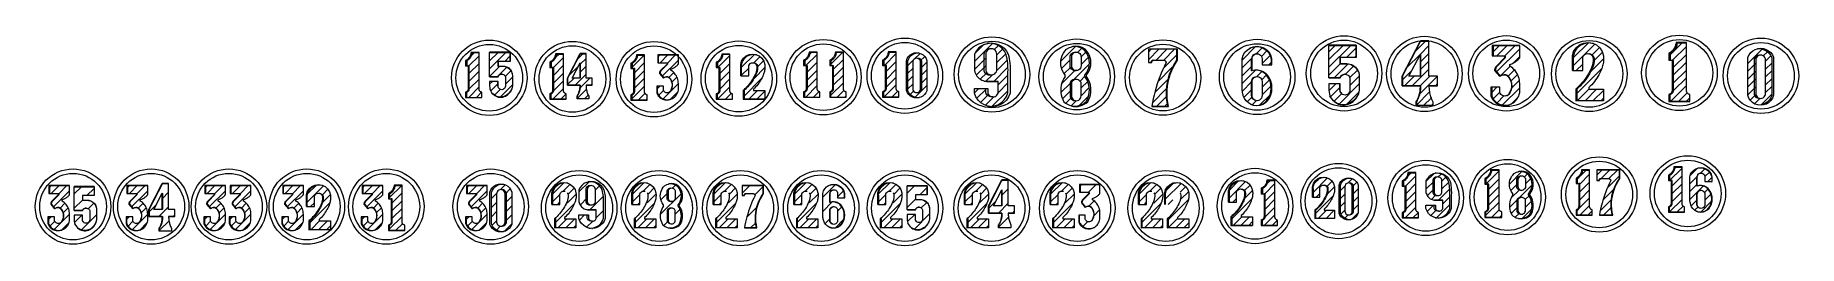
# Model space of a CAD drawing. Header units: inches. Extents: x -19 to 1866, y -551 to 977.
# Drawn here: x 567.1 to 934.1, y 933.3 to 977.2 of the extents above; entities that cross this region are included whole.
import ezdxf

# ---------------------------------------------------------------- set-up
doc = ezdxf.new("R2010")
doc.units = ezdxf.units.IN
doc.header["$MEASUREMENT"] = 0
pattern_1 = [(45, (161.5053, 1514.6777), (-0.8148213, 0.8148213), [])]
pattern_2 = [(45, (161.5053, 1514.6777), (-0.8148213, 0.8148213), [])]

msp = doc.modelspace()

# ---------------------------------------------------------------- hatches: boundary and pattern name
at = {"lineweight": 20}
h = msp.add_hatch(dxfattribs=at)
h.set_pattern_fill('ANSI31', color=256, scale=9.218651)
h.set_pattern_definition(pattern_2)
h.paths.add_polyline_path([(659.91, 965.37), (659.84, 965.41), (659.77, 965.45), (659.71, 965.5), (659.66, 965.55), (659.61, 965.61), (659.57, 965.68), (659.54, 965.75), (659.52, 965.82), (659.5, 965.9), (659.5, 965.98), (659.5, 973.62), (658.07, 973.62), (658.05, 973.44), (658.01, 973.26), (657.96, 973.09), (657.89, 972.92), (657.81, 972.76), (657.72, 972.61), (657.61, 972.47), (657.49, 972.33), (657.36, 972.21), (657.22, 972.1), (657.07, 972), (656.91, 971.91), (656.91, 970.83), (657.22, 970.83), (657.46, 970.81), (657.46, 966.01), (657.45, 965.93), (657.43, 965.86), (657.41, 965.79), (657.37, 965.72), (657.33, 965.66), (657.29, 965.6), (657.24, 965.55), (657.18, 965.5), (657.12, 965.46), (657.05, 965.42), (656.98, 965.39), (656.91, 965.37), (656.91, 964.27), (660.06, 964.27), (660.06, 965.33), (659.98, 965.35)])
h = msp.add_hatch(dxfattribs=at)
h.set_pattern_fill('ANSI31', color=256, scale=9.218651)
h.set_pattern_definition(pattern_2)
h.paths.add_polyline_path([(665.98, 970.03), (665.8, 970.22), (665.6, 970.38), (665.39, 970.53), (665.15, 970.64), (664.95, 970.71), (664.72, 970.76), (664.44, 970.78), (663.42, 970.78), (663.42, 971.77), (665.89, 971.77), (665.89, 973.66), (661.68, 973.66), (661.68, 968.58), (663.42, 968.58), (663.49, 968.73), (663.58, 968.87), (663.71, 968.98), (663.85, 969.06), (664.01, 969.11), (664.19, 969.13), (664.38, 969.11), (664.54, 969.06), (664.68, 968.98), (664.81, 968.86), (664.9, 968.73), (664.97, 968.57), (664.97, 966.63), (664.95, 966.43), (664.87, 966.25), (664.75, 966.09), (664.59, 965.97), (664.41, 965.89), (664.21, 965.87), (664.01, 965.89), (663.83, 965.97), (663.65, 966.1), (663.52, 966.28), (663.45, 966.46), (663.42, 966.66), (663.42, 967.6), (661.68, 967.6), (661.68, 966.63), (661.7, 966.32), (661.76, 966.01), (661.85, 965.74), (661.99, 965.47), (662.17, 965.21), (662.38, 964.98), (662.62, 964.78), (662.88, 964.61), (663.16, 964.48), (663.46, 964.38), (663.77, 964.33), (664.08, 964.32), (664.37, 964.38), (664.65, 964.46), (664.93, 964.58), (665.18, 964.73), (665.43, 964.9), (665.65, 965.1), (665.85, 965.32), (666.02, 965.56), (666.17, 965.81), (666.29, 966.08), (666.38, 966.37), (666.44, 966.66), (666.44, 968.58), (666.44, 968.84), (666.41, 969.1), (666.35, 969.35), (666.25, 969.59), (666.13, 969.82)])
h = msp.add_hatch(dxfattribs=at)
h.set_pattern_fill('ANSI31', color=256, scale=9.218651)
h.set_pattern_definition(pattern_2)
h.paths.add_polyline_path([(677.47, 965.07), (677.41, 965.1), (677.34, 965.14), (677.28, 965.19), (677.23, 965.24), (677.18, 965.3), (677.14, 965.37), (677.11, 965.44), (677.09, 965.52), (677.07, 965.59), (677.07, 965.67), (677.07, 973.31), (675.63, 973.31), (675.61, 973.13), (675.58, 972.95), (675.53, 972.78), (675.46, 972.61), (675.38, 972.45), (675.28, 972.3), (675.18, 972.16), (675.06, 972.02), (674.93, 971.9), (674.79, 971.79), (674.64, 971.69), (674.48, 971.6), (674.48, 970.52), (674.79, 970.52), (675.03, 970.5), (675.03, 965.7), (675.02, 965.62), (675, 965.55), (674.97, 965.48), (674.94, 965.41), (674.9, 965.35), (674.86, 965.29), (674.8, 965.24), (674.75, 965.19), (674.69, 965.15), (674.62, 965.11), (674.55, 965.08), (674.48, 965.06), (674.48, 963.96), (677.62, 963.96), (677.62, 965.03), (677.55, 965.04)])
h = msp.add_hatch(dxfattribs=at)
h.set_pattern_fill('ANSI31', color=256, scale=9.218651)
h.set_pattern_definition(pattern_1)
h.paths.add_polyline_path([(681.75, 973.36), (680.53, 973.36), (677.92, 968.27), (677.92, 966.84), (680.53, 966.84), (680.53, 966.63), (680.53, 966.45), (680.52, 966.27), (680.49, 966.08), (680.46, 965.9), (680.42, 965.73), (680.38, 965.55), (680.32, 965.38), (680.25, 965.21), (680.18, 965.04), (680.1, 964.87), (680.01, 964.72), (679.91, 964.56), (679.91, 964.01), (682.3, 964.01), (682.3, 964.52), (682.22, 964.7), (682.14, 964.88), (682.06, 965.07), (682, 965.26), (681.94, 965.45), (681.89, 965.64), (681.85, 965.83), (681.81, 966.03), (681.78, 966.23), (681.77, 966.43), (681.75, 966.63), (681.75, 966.84), (683, 966.84), (683, 968.27), (681.75, 968.27)])
h.paths.add_polyline_path([(680.5, 971.46), (680.53, 971.43), (680.53, 968.27), (680.5, 968.27), (678.83, 968.27)], flags=16)
h = msp.add_hatch(dxfattribs=at)
h.set_pattern_fill('ANSI31', color=256, scale=9.218651)
h.set_pattern_definition(pattern_2)
h.paths.add_polyline_path([(694.33, 964.83), (694.26, 964.87), (694.19, 964.91), (694.13, 964.96), (694.08, 965.01), (694.03, 965.07), (693.99, 965.14), (693.96, 965.21), (693.94, 965.28), (693.93, 965.36), (693.92, 965.44), (693.92, 973.08), (692.49, 973.08), (692.47, 972.9), (692.43, 972.72), (692.38, 972.55), (692.31, 972.38), (692.23, 972.22), (692.14, 972.07), (692.03, 971.92), (691.91, 971.79), (691.78, 971.67), (691.64, 971.55), (691.49, 971.45), (691.33, 971.37), (691.33, 970.29), (691.64, 970.29), (691.88, 970.27), (691.88, 965.47), (691.87, 965.39), (691.85, 965.32), (691.83, 965.25), (691.79, 965.18), (691.76, 965.12), (691.71, 965.06), (691.66, 965), (691.6, 964.96), (691.54, 964.91), (691.47, 964.88), (691.4, 964.85), (691.33, 964.83), (691.33, 963.73), (694.48, 963.73), (694.48, 964.79), (694.4, 964.81)])
h = msp.add_hatch(dxfattribs=at)
h.set_pattern_fill('ANSI31', color=256, scale=9.218651)
h.set_pattern_definition(pattern_2)
h.paths.add_polyline_path([(700.96, 973.12), (696.77, 973.12), (696.77, 971.5), (698.6, 971.5), (698.7, 971.47), (698.7, 971.2), (697.41, 969.9), (697.33, 969.8), (697.29, 969.75), (697.26, 969.7), (697.23, 969.64), (697.21, 969.59), (697.19, 969.53), (697.17, 969.47), (697.16, 969.41), (697.15, 969.29), (697.15, 969.22), (697.91, 968.34), (697.93, 968.36), (698.03, 968.43), (698.13, 968.49), (698.24, 968.53), (698.36, 968.55), (698.47, 968.56), (698.58, 968.56), (698.69, 968.55), (698.8, 968.53), (698.91, 968.49), (699.02, 968.43), (699.11, 968.37), (699.19, 968.29), (699.33, 968.11), (699.46, 967.92), (699.56, 967.73), (699.64, 967.52), (699.7, 967.3), (699.73, 967.08), (699.75, 966.86), (699.74, 966.63), (699.7, 966.41), (699.64, 966.2), (699.57, 965.99), (699.47, 965.79), (699.39, 965.64), (699.29, 965.51), (699.17, 965.4), (699.03, 965.32), (698.93, 965.29), (698.77, 965.24), (698.61, 965.22), (698.44, 965.24), (698.28, 965.29), (698.14, 965.37), (698.01, 965.48), (697.91, 965.61), (697.84, 965.76), (697.84, 966.59), (696.57, 966.59), (696.57, 965.24), (696.66, 965.03), (696.77, 964.83), (696.91, 964.64), (697.06, 964.46), (697.22, 964.31), (697.41, 964.17), (697.6, 964.05), (697.81, 963.95), (698.03, 963.87), (698.25, 963.82), (698.48, 963.79), (698.71, 963.78), (698.98, 963.8), (699.25, 963.85), (699.52, 963.94), (699.71, 964.03), (699.92, 964.15), (700.15, 964.32), (700.35, 964.52), (700.52, 964.74), (700.68, 964.97), (700.8, 965.22), (700.9, 965.49), (700.96, 965.76), (700.96, 967.18), (700.95, 967.45), (700.91, 967.72), (700.85, 967.99), (700.77, 968.25), (700.67, 968.5), (700.55, 968.75), (700.4, 968.98), (700.24, 969.2), (700.06, 969.4), (699.86, 969.59), (699.65, 969.76), (699.42, 969.91), (699.42, 970.19), (699.57, 970.24), (699.71, 970.29), (699.86, 970.36), (700, 970.43), (700.13, 970.51), (700.27, 970.59), (700.39, 970.68), (700.52, 970.78), (700.64, 970.88), (700.75, 970.99), (700.86, 971.11), (700.96, 971.22)])
h = msp.add_hatch(dxfattribs=at)
h.set_pattern_fill('ANSI31', color=256, scale=9.218651)
h.set_pattern_definition(pattern_2)
h.paths.add_polyline_path([(712.09, 965.02), (712.02, 965.05), (711.95, 965.09), (711.89, 965.14), (711.84, 965.2), (711.79, 965.26), (711.75, 965.33), (711.72, 965.4), (711.7, 965.47), (711.68, 965.55), (711.68, 965.62), (711.68, 973.26), (710.25, 973.26), (710.22, 973.08), (710.19, 972.91), (710.14, 972.74), (710.07, 972.57), (709.99, 972.41), (709.89, 972.26), (709.79, 972.11), (709.67, 971.98), (709.54, 971.85), (709.4, 971.74), (709.25, 971.64), (709.09, 971.56), (709.09, 970.47), (709.4, 970.47), (709.64, 970.46), (709.64, 965.65), (709.63, 965.58), (709.61, 965.51), (709.59, 965.44), (709.55, 965.37), (709.51, 965.3), (709.47, 965.25), (709.42, 965.19), (709.36, 965.14), (709.3, 965.1), (709.23, 965.07), (709.16, 965.04), (709.09, 965.02), (709.09, 963.92), (712.23, 963.92), (712.23, 964.98), (712.16, 965)])
h = msp.add_hatch(dxfattribs=at)
h.set_pattern_fill('ANSI31', color=256, scale=9.218651)
h.set_pattern_definition(pattern_2)
h.paths.add_polyline_path([(718.94, 965.71), (716.58, 965.71), (716.58, 965.99), (716.82, 966.22), (717.05, 966.46), (717.27, 966.71), (717.48, 966.97), (717.68, 967.23), (717.87, 967.51), (718.05, 967.79), (718.22, 968.08), (718.37, 968.37), (718.51, 968.67), (718.64, 968.98), (718.68, 969.1), (718.76, 969.29), (718.82, 969.49), (718.87, 969.69), (718.91, 969.89), (718.94, 970.09), (718.97, 970.3), (718.98, 970.5), (718.97, 970.71), (718.96, 970.91), (718.94, 971.12), (718.74, 971.81), (718.35, 972.43), (717.81, 972.9), (717.22, 973.17), (716.6, 973.26), (715.89, 973.16), (715.24, 972.86), (714.7, 972.39), (714.32, 971.78), (714.12, 971.09), (714.13, 970.38), (714.13, 968.73), (715.6, 968.73), (715.6, 970.9), (715.74, 971.16), (715.93, 971.34), (716.17, 971.46), (716.44, 971.5), (716.6, 971.48), (716.7, 971.46), (716.7, 971.46), (716.86, 971.44), (717.1, 971.32), (717.29, 971.13), (717.41, 970.9), (717.46, 970.64), (717.46, 970.47), (717.45, 970.31), (717.43, 970.14), (717.41, 969.97), (717.38, 969.81), (717.34, 969.65), (717.29, 969.49), (717.24, 969.33), (717.17, 969.17), (717.1, 969.02), (717.02, 968.85), (716.86, 968.53), (716.69, 968.21), (716.51, 967.91), (716.31, 967.61), (716.1, 967.32), (715.89, 967.03), (715.66, 966.76), (715.42, 966.49), (715.17, 966.23), (714.91, 965.98), (714.65, 965.74), (714.65, 963.92), (718.94, 963.92)])
h = msp.add_hatch(dxfattribs=at)
h.set_pattern_fill('ANSI31', color=256, scale=9.218651)
h.set_pattern_definition(pattern_2)
h.paths.add_polyline_path([(730.25, 965.44), (730.18, 965.47), (730.12, 965.51), (730.06, 965.56), (730, 965.61), (729.96, 965.67), (729.92, 965.74), (729.89, 965.81), (729.86, 965.89), (729.85, 965.96), (729.85, 966.04), (729.85, 973.68), (728.41, 973.68), (728.39, 973.5), (728.35, 973.32), (728.3, 973.15), (728.24, 972.98), (728.16, 972.82), (728.06, 972.67), (727.95, 972.53), (727.83, 972.39), (727.7, 972.27), (727.56, 972.16), (727.41, 972.06), (727.26, 971.97), (727.26, 970.89), (727.57, 970.89), (727.81, 970.87), (727.81, 966.07), (727.8, 965.99), (727.78, 965.92), (727.75, 965.85), (727.72, 965.78), (727.68, 965.72), (727.63, 965.66), (727.58, 965.61), (727.53, 965.56), (727.46, 965.52), (727.4, 965.48), (727.33, 965.45), (727.26, 965.43), (727.26, 964.33), (730.4, 964.33), (730.4, 965.4), (730.33, 965.41)])
h = msp.add_hatch(dxfattribs=at)
h.set_pattern_fill('ANSI31', color=256, scale=9.218651)
h.set_pattern_definition(pattern_2)
h.paths.add_polyline_path([(735.72, 965.44), (735.65, 965.47), (735.58, 965.51), (735.52, 965.56), (735.47, 965.61), (735.42, 965.67), (735.38, 965.74), (735.35, 965.81), (735.33, 965.89), (735.32, 965.96), (735.31, 966.04), (735.31, 973.68), (733.88, 973.68), (733.86, 973.5), (733.82, 973.32), (733.77, 973.15), (733.7, 972.98), (733.62, 972.82), (733.53, 972.67), (733.42, 972.53), (733.3, 972.39), (733.17, 972.27), (733.03, 972.16), (732.88, 972.06), (732.72, 971.97), (732.72, 970.89), (733.03, 970.89), (733.27, 970.87), (733.27, 966.07), (733.26, 965.99), (733.24, 965.92), (733.22, 965.85), (733.18, 965.78), (733.14, 965.72), (733.1, 965.66), (733.05, 965.61), (732.99, 965.56), (732.93, 965.52), (732.86, 965.48), (732.79, 965.45), (732.72, 965.43), (732.72, 964.33), (735.87, 964.33), (735.87, 965.4), (735.79, 965.41)])
h = msp.add_hatch(dxfattribs=at)
h.set_pattern_fill('ANSI31', color=256, scale=9.218651)
h.set_pattern_definition(pattern_2)
h.paths.add_polyline_path([(746.72, 965.48), (746.65, 965.52), (746.58, 965.56), (746.52, 965.6), (746.47, 965.66), (746.42, 965.72), (746.38, 965.79), (746.35, 965.86), (746.33, 965.93), (746.31, 966.01), (746.31, 966.08), (746.31, 973.72), (744.88, 973.72), (744.85, 973.55), (744.82, 973.37), (744.77, 973.2), (744.7, 973.03), (744.62, 972.87), (744.53, 972.72), (744.42, 972.57), (744.3, 972.44), (744.17, 972.32), (744.03, 972.2), (743.88, 972.1), (743.72, 972.02), (743.72, 970.94), (744.03, 970.94), (744.27, 970.92), (744.27, 966.11), (744.26, 966.04), (744.24, 965.97), (744.22, 965.9), (744.18, 965.83), (744.14, 965.77), (744.1, 965.71), (744.05, 965.65), (743.99, 965.6), (743.93, 965.56), (743.86, 965.53), (743.79, 965.5), (743.72, 965.48), (743.72, 964.38), (746.86, 964.38), (746.86, 965.44), (746.79, 965.46)])
h = msp.add_hatch(dxfattribs=at)
h.set_pattern_fill('ANSI31', color=256, scale=9.218651)
h.set_pattern_definition(pattern_2)
h.paths.add_polyline_path([(748.73, 971.89), (748.73, 965.66), (748.93, 965.25), (749.21, 964.89), (749.56, 964.6), (749.96, 964.37), (750.39, 964.24), (750.85, 964.19), (751.09, 964.22), (751.45, 964.33), (751.85, 964.55), (752.2, 964.85), (752.48, 965.22), (752.69, 965.63), (752.69, 971.92), (752.52, 972.37), (752.25, 972.78), (751.91, 973.12), (751.49, 973.37), (751.09, 973.51), (750.85, 973.54), (750.37, 973.48), (749.91, 973.33), (749.5, 973.08), (749.16, 972.74), (748.9, 972.34)])
h.paths.add_polyline_path([(751.37, 965.69), (750.68, 965.16), (749.81, 965.52), (749.73, 966.09), (749.73, 972.01), (750.43, 972.54), (750.75, 972.41), (751.12, 972.37), (751.37, 971.76)], flags=16)
h = msp.add_hatch(dxfattribs=at)
h.set_pattern_fill('ANSI31', color=256, scale=9.218651)
h.set_pattern_definition(pattern_2)
h.paths.add_polyline_path([(769.54, 968.97), (769.55, 969.14), (769.56, 969.57), (769.57, 970), (769.56, 970.43), (769.54, 970.86), (769.5, 971.37), (769.45, 971.84), (769.37, 972.31), (769.28, 972.77), (769.16, 973.23), (768.81, 973.88), (768.34, 974.45), (767.77, 974.92), (767.11, 975.27), (766.41, 975.48), (765.67, 975.55), (765.23, 975.51), (764.63, 975.33), (763.97, 974.98), (763.39, 974.5), (762.91, 973.93), (762.56, 973.27), (762.56, 969.84), (762.65, 969.53), (762.77, 969.23), (762.92, 968.95), (763.1, 968.68), (763.32, 968.44), (763.55, 968.23), (763.81, 968.04), (764.09, 967.88), (764.39, 967.76), (764.7, 967.67), (765.02, 967.62), (765.07, 967.61), (767.06, 967.61), (767.49, 967.6), (767.49, 965.15), (767.39, 964.94), (767.25, 964.75), (767.08, 964.59), (766.87, 964.47), (766.65, 964.4), (766.41, 964.37), (766.18, 964.4), (765.77, 964.44), (765.54, 964.51), (765.34, 964.63), (765.17, 964.79), (765.03, 964.98), (764.93, 965.19), (764.93, 966.13), (762.56, 966.13), (762.56, 965.15), (762.87, 964.38), (763.33, 963.68), (763.94, 963.11), (764.65, 962.68), (765.35, 962.44), (765.86, 962.38), (766.69, 962.47), (767.47, 962.74), (768.18, 963.17), (768.78, 963.74), (769.24, 964.42), (769.54, 965.19)])
h.paths.add_polyline_path([(766.99, 969.39), (766.8, 969.21), (766.58, 969.08), (766.34, 968.99), (766.08, 968.97), (765.83, 968.99), (765.58, 969.08), (765.36, 969.21), (765.17, 969.39), (765.02, 969.6), (764.93, 969.84), (764.93, 973.27), (764.97, 973.57), (765.08, 973.85), (765.27, 974.09), (765.5, 974.27), (765.78, 974.39), (766.08, 974.42), (766.38, 974.39), (766.66, 974.27), (766.9, 974.09), (767.08, 973.85), (767.2, 973.57), (767.24, 973.27), (767.24, 969.84), (767.14, 969.6)], flags=16)
h = msp.add_hatch(dxfattribs=at)
h.set_pattern_fill('ANSI31', color=256, scale=9.218651)
h.set_pattern_definition(pattern_2)
h.paths.add_polyline_path([(785.58, 968.96), (785.64, 969.02), (785.94, 969.45), (786.18, 969.92), (786.36, 970.41), (786.46, 970.93), (786.5, 971.45), (786.46, 971.97), (786.36, 972.49), (786.18, 972.98), (785.94, 973.45), (785.64, 973.88), (785.29, 974.26), (784.7, 974.59), (784.05, 974.8), (783.38, 974.87), (782.87, 974.81), (782.35, 974.65), (781.75, 974.32), (781.4, 973.93), (781.09, 973.49), (780.85, 973.02), (780.68, 972.52), (780.57, 972), (780.53, 971.48), (780.57, 970.95), (780.68, 970.43), (780.85, 969.93), (781.09, 969.46), (781.4, 969.02), (781.46, 968.96), (781.46, 968.64), (781.18, 968.21), (780.95, 967.76), (780.77, 967.28), (780.64, 966.79), (780.56, 966.29), (780.53, 965.79), (780.56, 965.28), (780.64, 964.78), (780.77, 964.29), (780.95, 963.82), (781.18, 963.36), (781.53, 963.07), (781.92, 962.82), (782.33, 962.62), (782.73, 962.49), (782.92, 962.45), (783.38, 962.42), (783.83, 962.45), (784.28, 962.54), (784.71, 962.68), (785.12, 962.88), (785.51, 963.12), (785.85, 963.42), (786.08, 963.86), (786.26, 964.33), (786.39, 964.82), (786.47, 965.31), (786.5, 965.82), (786.47, 966.32), (786.39, 966.81), (786.26, 967.3), (786.08, 967.77), (785.85, 968.22), (785.58, 968.64)])
h.paths.add_polyline_path([(784.18, 967.91), (784.36, 967.81), (784.53, 967.68), (784.67, 967.52), (784.77, 967.34), (784.77, 964.57), (784.73, 964.31), (784.64, 964.07), (784.48, 963.86), (784.27, 963.7), (784.03, 963.6), (783.77, 963.57), (783.51, 963.6), (783.21, 963.65), (782.97, 963.75), (782.76, 963.91), (782.61, 964.11), (782.51, 964.35), (782.47, 964.61), (782.47, 967.36), (782.58, 967.54), (782.71, 967.69), (782.88, 967.82), (783.06, 967.92), (783.26, 967.98), (783.47, 968), (783.77, 967.99), (783.98, 967.97)], flags=16)
h.paths.add_polyline_path([(784.03, 969.89), (783.77, 969.86), (783.47, 969.85), (783.21, 969.88), (782.97, 969.98), (782.76, 970.14), (782.61, 970.34), (782.51, 970.58), (782.47, 970.84), (782.47, 972.67), (782.51, 972.92), (782.61, 973.16), (782.76, 973.37), (782.97, 973.53), (783.21, 973.62), (783.51, 973.67), (783.77, 973.71), (784.03, 973.67), (784.27, 973.57), (784.48, 973.41), (784.64, 973.21), (784.73, 972.96), (784.77, 972.71), (784.77, 970.86), (784.73, 970.6), (784.64, 970.36), (784.48, 970.15), (784.27, 969.99)], flags=16)
h = msp.add_hatch(dxfattribs=at)
h.set_pattern_fill('ANSI31', color=256, scale=9.218651)
h.set_pattern_definition(pattern_2)
h.paths.add_polyline_path([(802.55, 966.61), (802.68, 967.43), (802.87, 968.25), (803.11, 969.05), (803.42, 969.83), (803.77, 970.59), (804.18, 971.32), (804.64, 972.02), (804.64, 974.29), (798.77, 974.29), (798.77, 971.53), (799.29, 971.53), (799.3, 971.6), (799.34, 971.73), (799.42, 971.85), (799.52, 971.94), (799.64, 972), (799.68, 972.01), (799.61, 971.98), (799.55, 971.95), (799.49, 971.92), (799.44, 971.87), (799.4, 971.82), (799.36, 971.76), (799.33, 971.7), (799.31, 971.64), (799.29, 971.57), (799.29, 971.53), (799.47, 971.53), (799.48, 971.63), (799.52, 971.76), (799.6, 971.88), (799.7, 971.97), (799.83, 972.03), (799.93, 972.05), (800, 972.06), (801.97, 972.06), (802.1, 972.03), (802.22, 971.97), (802.32, 971.88), (802.4, 971.76), (802.44, 971.63), (802.45, 971.53), (802.1, 970.81), (801.77, 970.07), (801.45, 969.33), (801.16, 968.58), (800.88, 967.83), (800.62, 967.07), (800.38, 966.3), (800.16, 965.53), (799.96, 964.75), (799.78, 963.96), (799.62, 963.18), (799.48, 962.45), (802.77, 962.45), (802.61, 963.27), (802.5, 964.1), (802.46, 964.93), (802.47, 965.77)])
h = msp.add_hatch(dxfattribs=at)
h.set_pattern_fill('ANSI31', color=256, scale=9.218651)
h.set_pattern_definition(pattern_2)
h.paths.add_polyline_path([(823.39, 968.87), (823.19, 969.09), (822.98, 969.28), (822.74, 969.45), (822.49, 969.6), (822.23, 969.72), (821.96, 969.82), (821.68, 969.89), (821.39, 969.93), (821.1, 969.94), (820.9, 969.93), (820.65, 969.89), (820.36, 969.81), (820.24, 969.8), (820.24, 972.31), (820.28, 972.58), (820.38, 972.82), (820.54, 973.04), (820.76, 973.2), (821.01, 973.3), (821.13, 973.35), (821.4, 973.38), (821.67, 973.35), (821.92, 973.24), (822.14, 973.08), (822.3, 972.86), (822.4, 972.61), (822.44, 972.34), (822.44, 971.05), (824.34, 971.05), (824.34, 972.31), (824.13, 973), (823.76, 973.62), (823.26, 974.14), (822.66, 974.54), (821.98, 974.78), (821.27, 974.87), (821.26, 974.87), (820.55, 974.78), (819.93, 974.56), (819.37, 974.2), (818.87, 973.67), (818.5, 973.04), (818.29, 972.34), (818.29, 966.31), (818.29, 966.05), (818.31, 965.79), (818.34, 965.54), (818.38, 965.28), (818.43, 965.03), (818.49, 964.78), (818.53, 964.62), (818.78, 964.05), (819.14, 963.53), (819.6, 963.11), (820.06, 962.83), (820.61, 962.65), (821.23, 962.58), (821.85, 962.65), (822.44, 962.85), (822.97, 963.16), (823.14, 963.32), (823.39, 963.57), (823.79, 964.16), (824.09, 964.81), (824.28, 965.5), (824.34, 966.22), (824.28, 966.93), (824.09, 967.63), (823.79, 968.28)])
h.paths.add_polyline_path([(820.28, 967.85), (820.38, 968.1), (820.54, 968.31), (820.76, 968.48), (821.01, 968.58), (821.27, 968.62), (821.4, 968.61), (821.67, 968.58), (821.92, 968.47), (822.14, 968.31), (822.3, 968.09), (822.4, 967.84), (822.44, 967.57), (822.44, 964.62), (822.4, 964.35), (822.3, 964.1), (822.14, 963.89), (821.92, 963.72), (821.67, 963.62), (821.4, 963.58), (821.13, 963.62), (821.01, 963.67), (820.88, 963.72), (820.76, 963.77), (820.54, 963.94), (820.38, 964.15), (820.28, 964.4), (820.24, 964.66), (820.24, 967.59)], flags=16)
h = msp.add_hatch(dxfattribs=at)
h.set_pattern_fill('ANSI31', color=256, scale=9.218651)
h.set_pattern_definition(pattern_2)
h.paths.add_polyline_path([(842.05, 970.29), (841.82, 970.54), (841.55, 970.76), (841.27, 970.95), (840.96, 971.1), (840.69, 971.19), (840.38, 971.26), (840.01, 971.29), (838.65, 971.29), (838.65, 972.6), (841.94, 972.6), (841.94, 975.12), (836.34, 975.12), (836.34, 968.37), (838.65, 968.37), (838.74, 968.57), (838.87, 968.75), (839.04, 968.89), (839.23, 969), (839.44, 969.07), (839.68, 969.1), (839.92, 969.07), (840.14, 969), (840.33, 968.89), (840.5, 968.74), (840.63, 968.56), (840.72, 968.36), (840.72, 965.78), (840.68, 965.52), (840.58, 965.27), (840.42, 965.06), (840.21, 964.9), (839.97, 964.8), (839.7, 964.76), (839.44, 964.8), (839.2, 964.9), (838.97, 965.08), (838.79, 965.31), (838.69, 965.55), (838.65, 965.81), (838.65, 967.07), (836.34, 967.07), (836.34, 965.78), (836.37, 965.36), (836.45, 964.95), (836.57, 964.6), (836.76, 964.23), (836.99, 963.89), (837.27, 963.58), (837.59, 963.31), (837.94, 963.09), (838.31, 962.92), (838.71, 962.79), (839.11, 962.72), (839.53, 962.71), (839.91, 962.78), (840.29, 962.9), (840.65, 963.06), (841, 963.25), (841.32, 963.48), (841.61, 963.74), (841.88, 964.03), (842.11, 964.35), (842.31, 964.69), (842.47, 965.05), (842.59, 965.42), (842.67, 965.81), (842.67, 968.37), (842.67, 968.71), (842.62, 969.05), (842.54, 969.38), (842.41, 969.7), (842.25, 970.01)])
h = msp.add_hatch(dxfattribs=at)
h.set_pattern_fill('ANSI31', color=256, scale=9.218651)
h.set_pattern_definition(pattern_1)
h.paths.add_polyline_path([(857.16, 976.01), (855.42, 976.01), (851.68, 968.73), (851.68, 966.69), (855.42, 966.69), (855.42, 966.38), (855.42, 966.12), (855.4, 965.86), (855.37, 965.6), (855.32, 965.34), (855.27, 965.09), (855.2, 964.83), (855.12, 964.58), (855.02, 964.34), (854.92, 964.1), (854.8, 963.87), (854.68, 963.64), (854.54, 963.42), (854.54, 962.63), (857.96, 962.63), (857.96, 963.36), (857.84, 963.61), (857.72, 963.87), (857.62, 964.14), (857.52, 964.41), (857.44, 964.68), (857.37, 964.96), (857.31, 965.24), (857.26, 965.52), (857.22, 965.8), (857.19, 966.09), (857.17, 966.37), (857.16, 966.69), (858.95, 966.69), (858.95, 968.72), (857.16, 968.72)])
h.paths.add_polyline_path([(855.38, 973.29), (855.42, 973.25), (855.42, 968.73), (855.38, 968.72), (852.99, 968.72)], flags=16)
h = msp.add_hatch(dxfattribs=at)
h.set_pattern_fill('ANSI31', color=256, scale=9.218651)
h.set_pattern_definition(pattern_1)
h.paths.add_polyline_path([(876.06, 975.06), (870.5, 975.06), (870.5, 972.9), (872.92, 972.9), (873.05, 972.86), (873.05, 972.5), (871.34, 970.77), (871.23, 970.64), (871.18, 970.57), (871.14, 970.5), (871.1, 970.43), (871.07, 970.36), (871.05, 970.28), (871.03, 970.2), (871.01, 970.12), (871, 969.96), (871, 969.87), (872.01, 968.7), (872.04, 968.73), (872.16, 968.82), (872.3, 968.89), (872.45, 968.95), (872.6, 968.98), (872.76, 968.99), (872.89, 968.99), (873.04, 968.98), (873.19, 968.95), (873.34, 968.9), (873.48, 968.82), (873.6, 968.73), (873.71, 968.63), (873.9, 968.39), (874.06, 968.15), (874.2, 967.88), (874.3, 967.6), (874.38, 967.32), (874.43, 967.02), (874.45, 966.73), (874.43, 966.43), (874.39, 966.14), (874.31, 965.85), (874.21, 965.57), (874.07, 965.3), (873.98, 965.11), (873.84, 964.93), (873.68, 964.79), (873.49, 964.68), (873.36, 964.64), (873.15, 964.58), (872.93, 964.55), (872.71, 964.58), (872.5, 964.64), (872.31, 964.75), (872.14, 964.89), (872.01, 965.07), (871.91, 965.27), (871.91, 966.37), (870.23, 966.37), (870.23, 964.57), (870.35, 964.29), (870.5, 964.03), (870.67, 963.78), (870.87, 963.55), (871.09, 963.34), (871.34, 963.15), (871.6, 962.99), (871.87, 962.86), (872.16, 962.76), (872.46, 962.69), (872.76, 962.64), (873.06, 962.63), (873.43, 962.66), (873.79, 962.74), (874.14, 962.85), (874.4, 962.97), (874.68, 963.13), (874.98, 963.36), (875.24, 963.62), (875.48, 963.91), (875.68, 964.22), (875.85, 964.55), (875.97, 964.9), (876.06, 965.27), (876.06, 967.15), (876.04, 967.52), (876, 967.88), (875.92, 968.23), (875.81, 968.58), (875.68, 968.91), (875.51, 969.24), (875.32, 969.54), (875.1, 969.84), (874.86, 970.11), (874.6, 970.36), (874.31, 970.58), (874.01, 970.78), (874.01, 971.15), (874.21, 971.22), (874.4, 971.29), (874.59, 971.38), (874.78, 971.47), (874.96, 971.58), (875.14, 971.69), (875.31, 971.81), (875.47, 971.94), (875.63, 972.08), (875.78, 972.22), (875.92, 972.37), (876.06, 972.53)])
h = msp.add_hatch(dxfattribs=at)
h.set_pattern_fill('ANSI31', color=256, scale=9.218651)
h.set_pattern_definition(pattern_1)
h.paths.add_polyline_path([(893.46, 965.95), (890.42, 965.95), (890.42, 966.31), (890.73, 966.61), (891.03, 966.91), (891.32, 967.24), (891.59, 967.57), (891.85, 967.91), (892.09, 968.26), (892.32, 968.63), (892.53, 969), (892.73, 969.38), (892.91, 969.77), (893.08, 970.16), (893.13, 970.32), (893.23, 970.56), (893.31, 970.82), (893.37, 971.07), (893.43, 971.33), (893.47, 971.59), (893.5, 971.86), (893.51, 972.12), (893.51, 972.39), (893.49, 972.65), (893.46, 972.91), (893.21, 973.81), (892.71, 974.6), (892.01, 975.21), (891.25, 975.56), (890.45, 975.68), (889.54, 975.54), (888.7, 975.16), (888, 974.55), (887.51, 973.77), (887.25, 972.88), (887.26, 971.96), (887.26, 969.84), (889.16, 969.84), (889.16, 972.63), (889.34, 972.96), (889.59, 973.2), (889.9, 973.36), (890.24, 973.41), (890.45, 973.38), (890.58, 973.36), (890.58, 973.36), (890.79, 973.32), (891.09, 973.17), (891.33, 972.93), (891.49, 972.63), (891.55, 972.3), (891.55, 972.08), (891.54, 971.87), (891.52, 971.65), (891.49, 971.44), (891.45, 971.23), (891.4, 971.02), (891.34, 970.81), (891.27, 970.61), (891.19, 970.41), (891.1, 970.21), (890.99, 969.99), (890.79, 969.58), (890.56, 969.17), (890.33, 968.78), (890.07, 968.39), (889.81, 968.02), (889.53, 967.65), (889.23, 967.29), (888.93, 966.95), (888.61, 966.62), (888.28, 966.3), (887.93, 965.99), (887.93, 963.64), (893.46, 963.64)])
h = msp.add_hatch(dxfattribs=at)
h.set_pattern_fill('ANSI31', color=256, scale=9.218651)
h.set_pattern_definition([(45, (161.5053, 1514.6777), (-0.8148213, 0.8148213), [])])
h.paths.add_polyline_path([(911.27, 964.93), (911.18, 964.97), (911.1, 965.02), (911.02, 965.09), (910.95, 965.16), (910.89, 965.24), (910.84, 965.32), (910.8, 965.42), (910.77, 965.51), (910.75, 965.61), (910.74, 965.71), (910.74, 975.63), (908.88, 975.63), (908.85, 975.4), (908.81, 975.17), (908.74, 974.95), (908.65, 974.73), (908.55, 974.52), (908.42, 974.33), (908.29, 974.14), (908.13, 973.96), (907.96, 973.8), (907.78, 973.66), (907.58, 973.53), (907.38, 973.42), (907.38, 972.01), (907.78, 972.01), (908.09, 971.99), (908.09, 965.75), (908.08, 965.65), (908.06, 965.56), (908.02, 965.47), (907.98, 965.38), (907.93, 965.3), (907.87, 965.22), (907.8, 965.15), (907.73, 965.09), (907.65, 965.03), (907.56, 964.99), (907.47, 964.95), (907.38, 964.92), (907.38, 963.49), (911.46, 963.49), (911.46, 964.87), (911.37, 964.9)])
h = msp.add_hatch(dxfattribs=at)
h.set_pattern_fill('ANSI31', color=256, scale=9.218651, angle=180)
h.set_pattern_definition([(225, (161.5053, 1514.6777), (0.8148213, -0.8148213), [])])
h.paths.add_polyline_path([(928.49, 964.74), (928.49, 972.59), (928.24, 973.1), (927.89, 973.56), (927.45, 973.93), (926.95, 974.21), (926.4, 974.38), (925.83, 974.44), (925.52, 974.41), (925.07, 974.27), (924.56, 973.98), (924.12, 973.61), (923.77, 973.15), (923.51, 972.63), (923.51, 964.71), (923.72, 964.13), (924.06, 963.62), (924.49, 963.19), (925.01, 962.87), (925.53, 962.7), (925.83, 962.66), (926.43, 962.73), (927, 962.93), (927.52, 963.24), (927.95, 963.67), (928.28, 964.17)])
h.paths.add_polyline_path([(925.17, 972.55), (926.04, 973.22), (927.14, 972.77), (927.23, 972.05), (927.23, 964.59), (926.35, 963.92), (925.95, 964.09), (925.48, 964.14), (925.17, 964.91)], flags=16)
h = msp.add_hatch(dxfattribs=at)
h.set_pattern_fill('ANSI31', color=256, scale=17)
h.set_pattern_definition([(45, (-251.7916, 1829.0998), (-1.502602, 1.502602), [])])
h.paths.add_polyline_path([(769.6, 947.01), (768.31, 947.01), (765.56, 941.64), (765.56, 940.14), (768.31, 940.14), (768.31, 939.91), (768.31, 939.72), (768.3, 939.52), (768.27, 939.33), (768.24, 939.14), (768.2, 938.95), (768.15, 938.77), (768.09, 938.59), (768.02, 938.4), (767.94, 938.23), (767.86, 938.06), (767.76, 937.89), (767.66, 937.72), (767.66, 937.14), (770.18, 937.14), (770.18, 937.68), (770.09, 937.87), (770.01, 938.06), (769.93, 938.26), (769.86, 938.46), (769.8, 938.66), (769.75, 938.86), (769.7, 939.07), (769.67, 939.28), (769.64, 939.48), (769.62, 939.69), (769.6, 939.9), (769.6, 940.14), (770.92, 940.14), (770.92, 941.64), (769.6, 941.64)])
h.paths.add_polyline_path([(768.28, 945.01), (768.31, 944.98), (768.31, 941.64), (768.28, 941.64), (766.52, 941.64)], flags=16)
h = msp.add_hatch(dxfattribs=at)
h.set_pattern_fill('ANSI31', color=256, scale=9.218651)
h.set_pattern_definition(pattern_2)
h.paths.add_polyline_path([(820.45, 939.36), (818.09, 939.36), (818.09, 939.64), (818.33, 939.87), (818.56, 940.11), (818.78, 940.36), (818.99, 940.62), (819.19, 940.88), (819.38, 941.16), (819.56, 941.44), (819.72, 941.73), (819.88, 942.02), (820.02, 942.32), (820.15, 942.63), (820.19, 942.75), (820.26, 942.94), (820.33, 943.14), (820.38, 943.34), (820.42, 943.54), (820.45, 943.74), (820.47, 943.95), (820.48, 944.15), (820.48, 944.36), (820.47, 944.56), (820.45, 944.77), (820.25, 945.46), (819.86, 946.08), (819.32, 946.55), (818.73, 946.82), (818.11, 946.91), (817.4, 946.81), (816.75, 946.51), (816.21, 946.04), (815.82, 945.43), (815.63, 944.75), (815.63, 944.03), (815.63, 942.38), (817.11, 942.38), (817.11, 944.55), (817.25, 944.81), (817.44, 944.99), (817.68, 945.11), (817.94, 945.16), (818.11, 945.13), (818.21, 945.11), (818.21, 945.11), (818.37, 945.09), (818.61, 944.97), (818.8, 944.78), (818.92, 944.55), (818.97, 944.29), (818.97, 944.12), (818.96, 943.96), (818.94, 943.79), (818.92, 943.62), (818.89, 943.46), (818.85, 943.3), (818.8, 943.14), (818.74, 942.98), (818.68, 942.82), (818.61, 942.67), (818.53, 942.5), (818.37, 942.18), (818.2, 941.86), (818.01, 941.56), (817.82, 941.26), (817.61, 940.97), (817.39, 940.68), (817.17, 940.41), (816.93, 940.14), (816.68, 939.88), (816.42, 939.63), (816.15, 939.39), (816.15, 937.57), (820.45, 937.57)])
h = msp.add_hatch(dxfattribs=at)
h.set_pattern_fill('ANSI31', color=256, scale=9.218651)
h.set_pattern_definition(pattern_2)
h.paths.add_polyline_path([(825.52, 938.72), (825.45, 938.75), (825.39, 938.79), (825.33, 938.84), (825.27, 938.9), (825.23, 938.96), (825.19, 939.02), (825.16, 939.09), (825.13, 939.17), (825.12, 939.24), (825.11, 939.32), (825.11, 946.96), (823.68, 946.96), (823.66, 946.78), (823.62, 946.61), (823.57, 946.43), (823.5, 946.27), (823.42, 946.11), (823.33, 945.95), (823.22, 945.81), (823.1, 945.68), (822.97, 945.55), (822.83, 945.44), (822.68, 945.34), (822.52, 945.25), (822.52, 944.17), (822.84, 944.17), (823.07, 944.16), (823.07, 939.35), (823.06, 939.28), (823.05, 939.2), (823.02, 939.13), (822.99, 939.07), (822.95, 939), (822.9, 938.94), (822.85, 938.89), (822.79, 938.84), (822.73, 938.8), (822.67, 938.76), (822.6, 938.74), (822.52, 938.72), (822.52, 937.62), (825.67, 937.62), (825.67, 938.68), (825.59, 938.69)])
h = msp.add_hatch(dxfattribs=at)
h.set_pattern_fill('ANSI31', color=256, scale=9.218651)
h.set_pattern_definition(pattern_2)
h.paths.add_polyline_path([(837.5, 940.71), (835.35, 940.71), (835.35, 940.97), (835.57, 941.17), (835.78, 941.39), (835.98, 941.62), (836.17, 941.86), (836.36, 942.1), (836.53, 942.35), (836.69, 942.6), (836.84, 942.87), (836.98, 943.14), (837.11, 943.41), (837.23, 943.69), (837.27, 943.8), (837.33, 943.98), (837.39, 944.16), (837.44, 944.34), (837.48, 944.52), (837.5, 944.71), (837.52, 944.89), (837.53, 945.08), (837.53, 945.27), (837.52, 945.45), (837.5, 945.64), (837.32, 946.28), (836.97, 946.83), (836.47, 947.27), (835.93, 947.52), (835.37, 947.6), (834.72, 947.5), (834.12, 947.23), (833.63, 946.8), (833.28, 946.25), (833.1, 945.62), (833.11, 944.97), (833.11, 943.46), (834.46, 943.46), (834.46, 945.44), (834.58, 945.68), (834.76, 945.85), (834.97, 945.96), (835.22, 945.99), (835.37, 945.97), (835.46, 945.96), (835.46, 945.95), (835.6, 945.93), (835.82, 945.82), (835.99, 945.66), (836.11, 945.44), (836.15, 945.21), (836.15, 945.05), (836.14, 944.9), (836.13, 944.75), (836.11, 944.6), (836.08, 944.45), (836.04, 944.3), (836, 944.15), (835.95, 944.01), (835.89, 943.87), (835.82, 943.73), (835.75, 943.57), (835.61, 943.28), (835.45, 942.99), (835.28, 942.71), (835.1, 942.44), (834.91, 942.17), (834.71, 941.91), (834.51, 941.66), (834.29, 941.42), (834.06, 941.18), (833.83, 940.96), (833.58, 940.74), (833.58, 939.07), (837.5, 939.07)])
h = msp.add_hatch(dxfattribs=at)
h.set_pattern_fill('ANSI31', color=256, scale=9.393641)
h.set_pattern_definition([(45, (147.2237, 1525.2947), (-0.8302884, 0.8302884), [])])
h.paths.add_polyline_path([(838.75, 945.92), (838.75, 940.13), (838.93, 939.75), (839.19, 939.42), (839.52, 939.14), (839.89, 938.93), (840.29, 938.81), (840.71, 938.76), (840.94, 938.79), (841.27, 938.89), (841.65, 939.1), (841.97, 939.38), (842.24, 939.72), (842.42, 940.1), (842.42, 945.95), (842.27, 946.37), (842.02, 946.75), (841.7, 947.06), (841.31, 947.3), (840.94, 947.43), (840.71, 947.45), (840.27, 947.4), (839.85, 947.26), (839.47, 947.02), (839.15, 946.71), (838.9, 946.34)])
h.paths.add_polyline_path([(841.2, 940.16), (840.55, 939.66), (839.75, 940), (839.68, 940.53), (839.68, 946.03), (840.33, 946.53), (840.63, 946.4), (840.97, 946.36), (841.2, 945.8)], flags=16)
h = msp.add_hatch(dxfattribs=at)
h.set_pattern_fill('ANSI31', color=256, scale=9.218651)
h.set_pattern_definition(pattern_2)
h.paths.add_polyline_path([(854.87, 940.29), (854.8, 940.32), (854.73, 940.37), (854.67, 940.41), (854.62, 940.47), (854.57, 940.53), (854.53, 940.6), (854.5, 940.67), (854.48, 940.74), (854.46, 940.82), (854.46, 940.89), (854.46, 948.53), (853.02, 948.53), (853, 948.36), (852.97, 948.18), (852.92, 948.01), (852.85, 947.84), (852.77, 947.68), (852.67, 947.53), (852.57, 947.38), (852.45, 947.25), (852.32, 947.12), (852.18, 947.01), (852.03, 946.91), (851.87, 946.83), (851.87, 945.75), (852.18, 945.75), (852.42, 945.73), (852.42, 940.92), (852.41, 940.85), (852.39, 940.78), (852.36, 940.71), (852.33, 940.64), (852.29, 940.58), (852.25, 940.52), (852.19, 940.46), (852.14, 940.41), (852.08, 940.37), (852.01, 940.34), (851.94, 940.31), (851.87, 940.29), (851.87, 939.19), (855.01, 939.19), (855.01, 940.25), (854.94, 940.27)])
h = msp.add_hatch(dxfattribs=at)
h.set_pattern_fill('ANSI31', color=256, scale=9.218651)
h.set_pattern_definition(pattern_2)
h.paths.add_polyline_path([(861.49, 943.79), (861.5, 943.92), (861.51, 944.22), (861.51, 944.53), (861.51, 944.83), (861.49, 945.14), (861.47, 945.5), (861.43, 945.83), (861.38, 946.16), (861.31, 946.49), (861.22, 946.82), (860.98, 947.28), (860.64, 947.68), (860.24, 948.02), (859.77, 948.26), (859.27, 948.42), (858.75, 948.47), (858.43, 948.44), (858.01, 948.31), (857.54, 948.06), (857.13, 947.72), (856.79, 947.31), (856.54, 946.85), (856.54, 944.41), (856.6, 944.19), (856.69, 943.98), (856.8, 943.78), (856.93, 943.59), (857.08, 943.42), (857.25, 943.27), (857.43, 943.14), (857.63, 943.02), (857.84, 942.94), (858.06, 942.87), (858.28, 942.83), (858.32, 942.83), (859.74, 942.83), (860.04, 942.82), (860.04, 941.09), (859.97, 940.93), (859.87, 940.8), (859.75, 940.68), (859.6, 940.6), (859.44, 940.55), (859.27, 940.53), (859.11, 940.55), (858.82, 940.58), (858.66, 940.63), (858.51, 940.72), (858.39, 940.83), (858.29, 940.96), (858.22, 941.11), (858.22, 941.78), (856.54, 941.78), (856.54, 941.09), (856.76, 940.53), (857.09, 940.04), (857.52, 939.63), (858.03, 939.33), (858.52, 939.16), (858.88, 939.12), (859.47, 939.18), (860.02, 939.37), (860.53, 939.68), (860.95, 940.08), (861.28, 940.57), (861.49, 941.11)])
h.paths.add_polyline_path([(859.69, 944.09), (859.55, 943.96), (859.4, 943.87), (859.22, 943.81), (859.04, 943.79), (858.86, 943.81), (858.68, 943.87), (858.53, 943.96), (858.39, 944.09), (858.29, 944.24), (858.22, 944.41), (858.22, 946.85), (858.25, 947.06), (858.33, 947.26), (858.46, 947.43), (858.63, 947.56), (858.83, 947.64), (859.04, 947.67), (859.25, 947.64), (859.45, 947.56), (859.62, 947.43), (859.75, 947.26), (859.83, 947.06), (859.86, 946.85), (859.86, 944.41), (859.79, 944.24)], flags=16)
h = msp.add_hatch(dxfattribs=at)
h.set_pattern_fill('ANSI31', color=256, scale=9.218651)
h.set_pattern_definition(pattern_2)
h.paths.add_polyline_path([(872.17, 940.43), (872.1, 940.46), (872.03, 940.51), (871.97, 940.56), (871.91, 940.62), (871.86, 940.68), (871.82, 940.75), (871.79, 940.82), (871.77, 940.9), (871.75, 940.98), (871.75, 941.06), (871.75, 949.08), (870.24, 949.08), (870.22, 948.9), (870.18, 948.71), (870.13, 948.53), (870.06, 948.36), (869.97, 948.19), (869.87, 948.03), (869.76, 947.87), (869.63, 947.73), (869.5, 947.6), (869.35, 947.49), (869.19, 947.38), (869.03, 947.29), (869.03, 946.16), (869.35, 946.16), (869.6, 946.14), (869.6, 941.09), (869.59, 941.02), (869.57, 940.94), (869.55, 940.86), (869.51, 940.79), (869.47, 940.73), (869.42, 940.66), (869.37, 940.61), (869.31, 940.56), (869.24, 940.51), (869.17, 940.48), (869.1, 940.45), (869.03, 940.43), (869.03, 939.27), (872.33, 939.27), (872.33, 940.39), (872.25, 940.4)])
h = msp.add_hatch(dxfattribs=at)
h.set_pattern_fill('ANSI31', color=256, scale=9.218651)
h.set_pattern_definition(pattern_2)
h.paths.add_polyline_path([(877.89, 944.16), (877.94, 944.21), (878.18, 944.55), (878.37, 944.92), (878.5, 945.31), (878.59, 945.71), (878.62, 946.12), (878.59, 946.53), (878.5, 946.94), (878.37, 947.33), (878.18, 947.7), (877.94, 948.03), (877.66, 948.34), (877.2, 948.6), (876.69, 948.76), (876.16, 948.81), (875.76, 948.77), (875.35, 948.64), (874.88, 948.38), (874.6, 948.07), (874.36, 947.73), (874.17, 947.36), (874.03, 946.97), (873.95, 946.56), (873.92, 946.14), (873.95, 945.73), (874.03, 945.32), (874.17, 944.93), (874.36, 944.55), (874.6, 944.21), (874.65, 944.16), (874.65, 943.91), (874.43, 943.57), (874.25, 943.22), (874.1, 942.84), (874, 942.46), (873.94, 942.06), (873.92, 941.66), (873.94, 941.26), (874, 940.87), (874.1, 940.48), (874.25, 940.11), (874.43, 939.75), (874.71, 939.52), (875.01, 939.32), (875.34, 939.17), (875.65, 939.06), (875.8, 939.03), (876.16, 939.01), (876.52, 939.03), (876.87, 939.1), (877.21, 939.21), (877.53, 939.37), (877.84, 939.56), (878.11, 939.8), (878.29, 940.15), (878.43, 940.52), (878.53, 940.9), (878.59, 941.29), (878.62, 941.69), (878.59, 942.08), (878.53, 942.47), (878.43, 942.85), (878.29, 943.22), (878.11, 943.58), (877.89, 943.91)])
h.paths.add_polyline_path([(876.79, 943.33), (876.94, 943.26), (877.07, 943.16), (877.17, 943.03), (877.25, 942.89), (877.25, 940.7), (877.23, 940.5), (877.15, 940.31), (877.02, 940.14), (876.86, 940.02), (876.67, 939.94), (876.47, 939.91), (876.26, 939.94), (876.03, 939.98), (875.84, 940.06), (875.68, 940.18), (875.55, 940.34), (875.47, 940.53), (875.45, 940.73), (875.45, 942.9), (875.53, 943.04), (875.64, 943.16), (875.76, 943.27), (875.91, 943.34), (876.07, 943.39), (876.23, 943.4), (876.47, 943.4), (876.63, 943.38)], flags=16)
h.paths.add_polyline_path([(876.67, 944.89), (876.47, 944.87), (876.23, 944.86), (876.03, 944.89), (875.84, 944.96), (875.68, 945.09), (875.55, 945.25), (875.47, 945.44), (875.45, 945.64), (875.45, 947.08), (875.47, 947.28), (875.55, 947.47), (875.68, 947.63), (875.84, 947.76), (876.03, 947.84), (876.26, 947.87), (876.47, 947.9), (876.67, 947.87), (876.86, 947.79), (877.02, 947.67), (877.15, 947.51), (877.23, 947.32), (877.25, 947.11), (877.25, 945.66), (877.23, 945.45), (877.15, 945.26), (877.02, 945.1), (876.86, 944.97)], flags=16)
h = msp.add_hatch(dxfattribs=at)
h.set_pattern_fill('ANSI31', color=256, scale=9.218651)
h.set_pattern_definition(pattern_2)
h.paths.add_polyline_path([(891.02, 940.85), (890.95, 940.88), (890.88, 940.92), (890.82, 940.97), (890.77, 941.02), (890.72, 941.08), (890.68, 941.15), (890.65, 941.22), (890.63, 941.3), (890.61, 941.37), (890.61, 941.45), (890.61, 949.09), (889.17, 949.09), (889.15, 948.91), (889.12, 948.73), (889.07, 948.56), (889, 948.39), (888.92, 948.23), (888.82, 948.08), (888.72, 947.94), (888.6, 947.8), (888.47, 947.68), (888.33, 947.57), (888.18, 947.47), (888.02, 947.38), (888.02, 946.3), (888.33, 946.3), (888.57, 946.28), (888.57, 941.48), (888.56, 941.4), (888.54, 941.33), (888.51, 941.26), (888.48, 941.19), (888.44, 941.13), (888.4, 941.07), (888.34, 941.02), (888.29, 940.97), (888.23, 940.93), (888.16, 940.89), (888.09, 940.86), (888.02, 940.84), (888.02, 939.74), (891.16, 939.74), (891.16, 940.81), (891.09, 940.82)])
h = msp.add_hatch(dxfattribs=at)
h.set_pattern_fill('ANSI31', color=256, scale=9.218651)
h.set_pattern_definition(pattern_2)
h.paths.add_polyline_path([(895.07, 943.03), (895.17, 943.68), (895.32, 944.32), (895.52, 944.96), (895.76, 945.57), (896.04, 946.17), (896.36, 946.75), (896.72, 947.3), (896.72, 949.09), (892.09, 949.09), (892.09, 946.91), (892.5, 946.91), (892.5, 946.97), (892.54, 947.07), (892.6, 947.16), (892.68, 947.23), (892.78, 947.28), (892.8, 947.29), (892.75, 947.27), (892.71, 947.25), (892.66, 947.22), (892.62, 947.18), (892.58, 947.14), (892.55, 947.1), (892.53, 947.05), (892.51, 947), (892.5, 946.94), (892.5, 946.91), (892.64, 946.91), (892.65, 946.99), (892.68, 947.1), (892.74, 947.19), (892.83, 947.26), (892.93, 947.31), (893.01, 947.33), (893.06, 947.33), (894.62, 947.33), (894.71, 947.31), (894.81, 947.26), (894.89, 947.19), (894.95, 947.1), (894.99, 946.99), (894.99, 946.91), (894.72, 946.34), (894.45, 945.76), (894.21, 945.18), (893.98, 944.59), (893.76, 943.99), (893.55, 943.39), (893.36, 942.78), (893.19, 942.17), (893.03, 941.56), (892.89, 940.94), (892.76, 940.32), (892.65, 939.74), (895.25, 939.74), (895.12, 940.39), (895.04, 941.05), (895, 941.71), (895.01, 942.37)])
h = msp.add_hatch(dxfattribs=at)
h.set_pattern_fill('ANSI31', color=256, scale=9.218651)
h.set_pattern_definition(pattern_2)
h.paths.add_polyline_path([(910.24, 941.48), (910.17, 941.51), (910.1, 941.55), (910.04, 941.6), (909.99, 941.66), (909.94, 941.72), (909.9, 941.79), (909.87, 941.86), (909.85, 941.93), (909.83, 942.01), (909.83, 942.08), (909.83, 949.72), (908.39, 949.72), (908.37, 949.54), (908.34, 949.37), (908.29, 949.2), (908.22, 949.03), (908.14, 948.87), (908.04, 948.72), (907.94, 948.57), (907.82, 948.44), (907.69, 948.31), (907.55, 948.2), (907.4, 948.1), (907.24, 948.02), (907.24, 946.93), (907.55, 946.93), (907.79, 946.92), (907.79, 942.11), (907.78, 942.04), (907.76, 941.97), (907.73, 941.89), (907.7, 941.83), (907.66, 941.76), (907.62, 941.7), (907.57, 941.65), (907.51, 941.6), (907.45, 941.56), (907.38, 941.53), (907.31, 941.5), (907.24, 941.48), (907.24, 940.38), (910.38, 940.38), (910.38, 941.44), (910.31, 941.46)])
h = msp.add_hatch(dxfattribs=at)
h.set_pattern_fill('ANSI31', color=256, scale=9.218651)
h.set_pattern_definition(pattern_2)
h.paths.add_polyline_path([(915.29, 945.08), (915.14, 945.24), (914.98, 945.39), (914.8, 945.52), (914.62, 945.63), (914.42, 945.72), (914.21, 945.79), (914, 945.85), (913.79, 945.88), (913.57, 945.88), (913.42, 945.88), (913.23, 945.85), (913.01, 945.79), (912.92, 945.78), (912.92, 947.67), (912.95, 947.87), (913.03, 948.06), (913.15, 948.22), (913.31, 948.34), (913.5, 948.42), (913.59, 948.45), (913.8, 948.48), (914, 948.45), (914.19, 948.37), (914.35, 948.25), (914.47, 948.09), (914.55, 947.9), (914.58, 947.7), (914.58, 946.72), (916.01, 946.72), (916.01, 947.67), (915.85, 948.19), (915.57, 948.66), (915.2, 949.05), (914.74, 949.35), (914.23, 949.53), (913.7, 949.59), (913.69, 949.59), (913.15, 949.53), (912.69, 949.36), (912.27, 949.09), (911.89, 948.69), (911.61, 948.22), (911.45, 947.7), (911.45, 943.15), (911.45, 942.96), (911.47, 942.77), (911.49, 942.57), (911.52, 942.38), (911.56, 942.19), (911.6, 942), (911.64, 941.88), (911.82, 941.45), (912.09, 941.06), (912.44, 940.74), (912.79, 940.54), (913.2, 940.4), (913.67, 940.35), (914.13, 940.4), (914.57, 940.55), (914.98, 940.78), (915.1, 940.9), (915.29, 941.09), (915.6, 941.54), (915.82, 942.03), (915.96, 942.55), (916.01, 943.09), (915.96, 943.62), (915.82, 944.15), (915.6, 944.64)])
h.paths.add_polyline_path([(912.95, 944.32), (913.03, 944.5), (913.15, 944.66), (913.31, 944.79), (913.5, 944.86), (913.7, 944.89), (913.8, 944.89), (914, 944.86), (914.19, 944.78), (914.35, 944.66), (914.47, 944.5), (914.55, 944.31), (914.58, 944.11), (914.58, 941.88), (914.55, 941.68), (914.47, 941.49), (914.35, 941.33), (914.19, 941.21), (914, 941.13), (913.8, 941.1), (913.59, 941.13), (913.5, 941.17), (913.4, 941.21), (913.31, 941.25), (913.15, 941.37), (913.03, 941.53), (912.95, 941.72), (912.92, 941.92), (912.92, 944.11)], flags=16)
h = msp.add_hatch(dxfattribs=at)
h.set_pattern_fill('ANSI31', color=256, scale=9.218651)
h.set_pattern_definition([(45, (34.8176, 1487.4167), (-0.8148213, 0.8148213), [])])
h.paths.add_polyline_path([(574.27, 945.86), (570.09, 945.86), (570.09, 944.24), (571.91, 944.24), (572.01, 944.21), (572.01, 943.94), (570.72, 942.63), (570.64, 942.54), (570.6, 942.49), (570.57, 942.44), (570.55, 942.38), (570.52, 942.33), (570.5, 942.27), (570.49, 942.21), (570.47, 942.15), (570.46, 942.02), (570.46, 941.96), (571.22, 941.08), (571.25, 941.1), (571.34, 941.17), (571.45, 941.23), (571.56, 941.27), (571.67, 941.29), (571.79, 941.3), (571.89, 941.3), (572, 941.29), (572.12, 941.27), (572.23, 941.23), (572.33, 941.17), (572.42, 941.11), (572.51, 941.02), (572.65, 940.85), (572.77, 940.66), (572.87, 940.46), (572.95, 940.26), (573.01, 940.04), (573.05, 939.82), (573.06, 939.6), (573.05, 939.37), (573.01, 939.15), (572.96, 938.93), (572.88, 938.73), (572.78, 938.53), (572.71, 938.38), (572.61, 938.25), (572.48, 938.14), (572.34, 938.06), (572.24, 938.03), (572.08, 937.98), (571.92, 937.96), (571.75, 937.98), (571.6, 938.03), (571.45, 938.11), (571.33, 938.22), (571.22, 938.35), (571.15, 938.5), (571.15, 939.33), (569.88, 939.33), (569.88, 937.98), (569.98, 937.76), (570.09, 937.56), (570.22, 937.38), (570.37, 937.2), (570.54, 937.05), (570.72, 936.91), (570.91, 936.79), (571.12, 936.69), (571.34, 936.61), (571.56, 936.56), (571.79, 936.52), (572.02, 936.52), (572.3, 936.54), (572.57, 936.59), (572.83, 936.68), (573.03, 936.77), (573.24, 936.89), (573.46, 937.06), (573.66, 937.26), (573.84, 937.47), (573.99, 937.71), (574.11, 937.96), (574.21, 938.23), (574.27, 938.5), (574.27, 939.92), (574.26, 940.19), (574.22, 940.46), (574.17, 940.73), (574.09, 940.99), (573.98, 941.24), (573.86, 941.48), (573.72, 941.72), (573.55, 941.93), (573.37, 942.14), (573.17, 942.33), (572.96, 942.5), (572.73, 942.65), (572.73, 942.92), (572.88, 942.97), (573.03, 943.03), (573.17, 943.1), (573.31, 943.17), (573.45, 943.24), (573.58, 943.33), (573.71, 943.42), (573.83, 943.52), (573.95, 943.62), (574.06, 943.73), (574.17, 943.84), (574.27, 943.96)])
h = msp.add_hatch(dxfattribs=at)
h.set_pattern_fill('ANSI31', color=256, scale=17)
h.set_pattern_definition([(45, (-430.7965, 1828.3783), (-1.502602, 1.502602), [])])
h.paths.add_polyline_path([(579.44, 942.07), (579.27, 942.26), (579.08, 942.42), (578.87, 942.56), (578.64, 942.67), (578.44, 942.74), (578.21, 942.79), (577.94, 942.81), (576.94, 942.81), (576.94, 943.77), (579.36, 943.77), (579.36, 945.63), (575.23, 945.63), (575.23, 940.65), (576.94, 940.65), (577.01, 940.8), (577.1, 940.93), (577.22, 941.04), (577.36, 941.12), (577.52, 941.17), (577.7, 941.19), (577.88, 941.17), (578.03, 941.12), (578.18, 941.04), (578.3, 940.93), (578.39, 940.8), (578.46, 940.65), (578.46, 938.74), (578.44, 938.55), (578.36, 938.37), (578.24, 938.22), (578.09, 938.1), (577.91, 938.02), (577.71, 938), (577.52, 938.02), (577.34, 938.1), (577.17, 938.23), (577.04, 938.4), (576.96, 938.58), (576.94, 938.77), (576.94, 939.7), (575.23, 939.7), (575.23, 938.74), (575.25, 938.44), (575.31, 938.13), (575.4, 937.88), (575.54, 937.6), (575.71, 937.35), (575.92, 937.12), (576.15, 936.93), (576.41, 936.76), (576.69, 936.63), (576.98, 936.54), (577.28, 936.49), (577.58, 936.48), (577.87, 936.54), (578.15, 936.62), (578.41, 936.74), (578.67, 936.88), (578.9, 937.05), (579.12, 937.24), (579.32, 937.46), (579.49, 937.69), (579.63, 937.94), (579.75, 938.21), (579.84, 938.48), (579.9, 938.77), (579.9, 940.65), (579.9, 940.91), (579.87, 941.16), (579.81, 941.4), (579.71, 941.64), (579.59, 941.86)])
h = msp.add_hatch(dxfattribs=at)
h.set_pattern_fill('ANSI31', color=256, scale=9.218651)
h.set_pattern_definition([(45, (51.0733, 1487.4167), (-0.8148213, 0.8148213), [])])
h.paths.add_polyline_path([(590.53, 945.86), (586.34, 945.86), (586.34, 944.24), (588.17, 944.24), (588.27, 944.21), (588.27, 943.94), (586.98, 942.63), (586.9, 942.54), (586.86, 942.49), (586.83, 942.44), (586.8, 942.38), (586.78, 942.33), (586.76, 942.27), (586.74, 942.21), (586.73, 942.15), (586.72, 942.02), (586.72, 941.96), (587.48, 941.08), (587.5, 941.1), (587.6, 941.17), (587.7, 941.23), (587.81, 941.27), (587.93, 941.29), (588.04, 941.3), (588.14, 941.3), (588.26, 941.29), (588.37, 941.27), (588.48, 941.23), (588.58, 941.17), (588.68, 941.11), (588.76, 941.02), (588.9, 940.85), (589.02, 940.66), (589.13, 940.46), (589.21, 940.26), (589.27, 940.04), (589.3, 939.82), (589.31, 939.6), (589.3, 939.37), (589.27, 939.15), (589.21, 938.93), (589.13, 938.73), (589.03, 938.53), (588.96, 938.38), (588.86, 938.25), (588.74, 938.14), (588.59, 938.06), (588.5, 938.03), (588.34, 937.98), (588.18, 937.96), (588.01, 937.98), (587.85, 938.03), (587.71, 938.11), (587.58, 938.22), (587.48, 938.35), (587.41, 938.5), (587.41, 939.33), (586.14, 939.33), (586.14, 937.98), (586.23, 937.76), (586.34, 937.56), (586.47, 937.38), (586.62, 937.2), (586.79, 937.05), (586.97, 936.91), (587.17, 936.79), (587.38, 936.69), (587.59, 936.61), (587.82, 936.56), (588.04, 936.52), (588.27, 936.52), (588.55, 936.54), (588.82, 936.59), (589.09, 936.68), (589.28, 936.77), (589.49, 936.89), (589.71, 937.06), (589.92, 937.26), (590.09, 937.47), (590.24, 937.71), (590.37, 937.96), (590.46, 938.23), (590.53, 938.5), (590.53, 939.92), (590.52, 940.19), (590.48, 940.46), (590.42, 940.73), (590.34, 940.99), (590.24, 941.24), (590.12, 941.48), (589.97, 941.72), (589.81, 941.93), (589.63, 942.14), (589.43, 942.33), (589.21, 942.5), (588.99, 942.65), (588.99, 942.92), (589.13, 942.97), (589.28, 943.03), (589.42, 943.1), (589.57, 943.17), (589.7, 943.24), (589.83, 943.33), (589.96, 943.42), (590.09, 943.52), (590.2, 943.62), (590.32, 943.73), (590.43, 943.84), (590.53, 943.96)])
h = msp.add_hatch(dxfattribs=at)
h.set_pattern_fill('ANSI31', color=256, scale=17)
h.set_pattern_definition([(45, (-426.5003, 1828.374), (-1.502602, 1.502602), [])])
h.paths.add_polyline_path([(594.89, 946.29), (593.61, 946.29), (590.85, 940.92), (590.85, 939.41), (593.61, 939.41), (593.61, 939.18), (593.6, 938.99), (593.59, 938.8), (593.56, 938.61), (593.53, 938.42), (593.49, 938.23), (593.44, 938.04), (593.38, 937.86), (593.31, 937.68), (593.23, 937.5), (593.15, 937.33), (593.05, 937.16), (592.95, 937), (592.95, 936.42), (595.48, 936.42), (595.48, 936.95), (595.38, 937.14), (595.3, 937.34), (595.22, 937.53), (595.16, 937.73), (595.09, 937.93), (595.04, 938.14), (595, 938.34), (594.96, 938.55), (594.93, 938.76), (594.91, 938.97), (594.89, 939.18), (594.89, 939.41), (596.21, 939.41), (596.21, 940.91), (594.89, 940.91)])
h.paths.add_polyline_path([(593.57, 944.28), (593.61, 944.25), (593.61, 940.92), (593.57, 940.91), (591.81, 940.91)], flags=16)
h = msp.add_hatch(dxfattribs=at)
h.set_pattern_fill('ANSI31', color=256, scale=9.218651)
h.set_pattern_definition([(45, (67.256, 1487.4167), (-0.8148213, 0.8148213), [])])
h.paths.add_polyline_path([(606.71, 945.86), (602.53, 945.86), (602.53, 944.24), (604.35, 944.24), (604.45, 944.21), (604.45, 943.94), (603.16, 942.63), (603.08, 942.54), (603.04, 942.49), (603.01, 942.44), (602.98, 942.38), (602.96, 942.33), (602.94, 942.27), (602.92, 942.21), (602.91, 942.15), (602.9, 942.02), (602.9, 941.96), (603.66, 941.08), (603.69, 941.1), (603.78, 941.17), (603.88, 941.23), (603.99, 941.27), (604.11, 941.29), (604.23, 941.3), (604.33, 941.3), (604.44, 941.29), (604.56, 941.27), (604.66, 941.23), (604.77, 941.17), (604.86, 941.11), (604.94, 941.02), (605.09, 940.85), (605.21, 940.66), (605.31, 940.46), (605.39, 940.26), (605.45, 940.04), (605.48, 939.82), (605.5, 939.6), (605.49, 939.37), (605.45, 939.15), (605.4, 938.93), (605.32, 938.73), (605.22, 938.53), (605.14, 938.38), (605.04, 938.25), (604.92, 938.14), (604.78, 938.06), (604.68, 938.03), (604.52, 937.98), (604.36, 937.96), (604.19, 937.98), (604.03, 938.03), (603.89, 938.11), (603.76, 938.22), (603.66, 938.35), (603.59, 938.5), (603.59, 939.33), (602.32, 939.33), (602.32, 937.98), (602.41, 937.76), (602.53, 937.56), (602.66, 937.38), (602.81, 937.2), (602.97, 937.05), (603.16, 936.91), (603.35, 936.79), (603.56, 936.69), (603.78, 936.61), (604, 936.56), (604.23, 936.52), (604.46, 936.52), (604.73, 936.54), (605.01, 936.59), (605.27, 936.68), (605.46, 936.77), (605.67, 936.89), (605.9, 937.06), (606.1, 937.26), (606.28, 937.47), (606.43, 937.71), (606.55, 937.96), (606.65, 938.23), (606.71, 938.5), (606.71, 939.92), (606.7, 940.19), (606.66, 940.46), (606.61, 940.73), (606.52, 940.99), (606.42, 941.24), (606.3, 941.48), (606.15, 941.72), (605.99, 941.93), (605.81, 942.14), (605.61, 942.33), (605.4, 942.5), (605.17, 942.65), (605.17, 942.92), (605.32, 942.97), (605.46, 943.03), (605.61, 943.1), (605.75, 943.17), (605.88, 943.24), (606.02, 943.33), (606.15, 943.42), (606.27, 943.52), (606.39, 943.62), (606.5, 943.73), (606.61, 943.84), (606.71, 943.96)])
h = msp.add_hatch(dxfattribs=at)
h.set_pattern_fill('ANSI31', color=256, scale=9.218651)
h.set_pattern_definition([(45, (72.5554, 1487.4167), (-0.8148213, 0.8148213), [])])
h.paths.add_polyline_path([(612.01, 945.86), (607.82, 945.86), (607.82, 944.24), (609.65, 944.24), (609.75, 944.21), (609.75, 943.94), (608.46, 942.63), (608.38, 942.54), (608.34, 942.49), (608.31, 942.44), (608.28, 942.38), (608.26, 942.33), (608.24, 942.27), (608.22, 942.21), (608.21, 942.15), (608.2, 942.02), (608.2, 941.96), (608.96, 941.08), (608.98, 941.1), (609.08, 941.17), (609.18, 941.23), (609.29, 941.27), (609.41, 941.29), (609.53, 941.3), (609.63, 941.3), (609.74, 941.29), (609.85, 941.27), (609.96, 941.23), (610.07, 941.17), (610.16, 941.11), (610.24, 941.02), (610.38, 940.85), (610.51, 940.66), (610.61, 940.46), (610.69, 940.26), (610.75, 940.04), (610.78, 939.82), (610.8, 939.6), (610.79, 939.37), (610.75, 939.15), (610.7, 938.93), (610.62, 938.73), (610.52, 938.53), (610.44, 938.38), (610.34, 938.25), (610.22, 938.14), (610.08, 938.06), (609.98, 938.03), (609.82, 937.98), (609.66, 937.96), (609.49, 937.98), (609.33, 938.03), (609.19, 938.11), (609.06, 938.22), (608.96, 938.35), (608.89, 938.5), (608.89, 939.33), (607.62, 939.33), (607.62, 937.98), (607.71, 937.76), (607.82, 937.56), (607.96, 937.38), (608.11, 937.2), (608.27, 937.05), (608.46, 936.91), (608.65, 936.79), (608.86, 936.69), (609.08, 936.61), (609.3, 936.56), (609.53, 936.52), (609.76, 936.52), (610.03, 936.54), (610.3, 936.59), (610.57, 936.68), (610.76, 936.77), (610.97, 936.89), (611.2, 937.06), (611.4, 937.26), (611.58, 937.47), (611.73, 937.71), (611.85, 937.96), (611.95, 938.23), (612.01, 938.5), (612.01, 939.92), (612, 940.19), (611.96, 940.46), (611.9, 940.73), (611.82, 940.99), (611.72, 941.24), (611.6, 941.48), (611.45, 941.72), (611.29, 941.93), (611.11, 942.14), (610.91, 942.33), (610.7, 942.5), (610.47, 942.65), (610.47, 942.92), (610.62, 942.97), (610.76, 943.03), (610.91, 943.1), (611.05, 943.17), (611.18, 943.24), (611.32, 943.33), (611.44, 943.42), (611.57, 943.52), (611.69, 943.62), (611.8, 943.73), (611.91, 943.84), (612.01, 943.96)])
h = msp.add_hatch(dxfattribs=at)
h.set_pattern_fill('ANSI31', color=256, scale=9.218651)
h.set_pattern_definition([(45, (83.4657, 1487.4167), (-0.8148213, 0.8148213), [])])
h.paths.add_polyline_path([(622.92, 945.86), (618.74, 945.86), (618.74, 944.24), (620.56, 944.24), (620.66, 944.21), (620.66, 943.94), (619.37, 942.63), (619.29, 942.54), (619.25, 942.49), (619.22, 942.44), (619.19, 942.38), (619.17, 942.33), (619.15, 942.27), (619.13, 942.21), (619.12, 942.15), (619.11, 942.02), (619.11, 941.96), (619.87, 941.08), (619.9, 941.1), (619.99, 941.17), (620.09, 941.23), (620.2, 941.27), (620.32, 941.29), (620.44, 941.3), (620.54, 941.3), (620.65, 941.29), (620.76, 941.27), (620.87, 941.23), (620.98, 941.17), (621.07, 941.11), (621.15, 941.02), (621.3, 940.85), (621.42, 940.66), (621.52, 940.46), (621.6, 940.26), (621.66, 940.04), (621.69, 939.82), (621.71, 939.6), (621.7, 939.37), (621.66, 939.15), (621.61, 938.93), (621.53, 938.73), (621.43, 938.53), (621.35, 938.38), (621.25, 938.25), (621.13, 938.14), (620.99, 938.06), (620.89, 938.03), (620.73, 937.98), (620.57, 937.96), (620.4, 937.98), (620.24, 938.03), (620.1, 938.11), (619.97, 938.22), (619.87, 938.35), (619.8, 938.5), (619.8, 939.33), (618.53, 939.33), (618.53, 937.98), (618.62, 937.76), (618.73, 937.56), (618.87, 937.38), (619.02, 937.2), (619.18, 937.05), (619.37, 936.91), (619.56, 936.79), (619.77, 936.69), (619.99, 936.61), (620.21, 936.56), (620.44, 936.52), (620.67, 936.52), (620.94, 936.54), (621.22, 936.59), (621.48, 936.68), (621.67, 936.77), (621.88, 936.89), (622.11, 937.06), (622.31, 937.26), (622.49, 937.47), (622.64, 937.71), (622.76, 937.96), (622.86, 938.23), (622.92, 938.5), (622.92, 939.92), (622.91, 940.19), (622.87, 940.46), (622.81, 940.73), (622.73, 940.99), (622.63, 941.24), (622.51, 941.48), (622.36, 941.72), (622.2, 941.93), (622.02, 942.14), (621.82, 942.33), (621.61, 942.5), (621.38, 942.65), (621.38, 942.92), (621.53, 942.97), (621.67, 943.03), (621.82, 943.1), (621.96, 943.17), (622.09, 943.24), (622.23, 943.33), (622.35, 943.42), (622.48, 943.52), (622.6, 943.62), (622.71, 943.73), (622.82, 943.84), (622.92, 943.96)])
h = msp.add_hatch(dxfattribs=at)
h.set_pattern_fill('ANSI31', color=256, scale=9.218651)
h.set_pattern_definition([(45, (-30.3843, 1513.8091), (-0.8148213, 0.8148213), [])])
h.paths.add_polyline_path([(628.56, 938.5), (626.2, 938.5), (626.2, 938.77), (626.44, 939), (626.67, 939.24), (626.89, 939.49), (627.1, 939.75), (627.3, 940.02), (627.49, 940.29), (627.67, 940.57), (627.84, 940.86), (627.99, 941.15), (628.13, 941.46), (628.26, 941.76), (628.3, 941.88), (628.37, 942.08), (628.44, 942.27), (628.49, 942.47), (628.53, 942.67), (628.56, 942.87), (628.58, 943.08), (628.59, 943.28), (628.59, 943.49), (628.58, 943.7), (628.56, 943.9), (628.36, 944.6), (627.97, 945.21), (627.43, 945.68), (626.84, 945.96), (626.22, 946.05), (625.51, 945.94), (624.86, 945.64), (624.32, 945.17), (623.93, 944.57), (623.74, 943.88), (623.74, 943.16), (623.74, 941.51), (625.22, 941.51), (625.22, 943.68), (625.36, 943.94), (625.55, 944.13), (625.79, 944.25), (626.05, 944.29), (626.22, 944.26), (626.32, 944.25), (626.32, 944.24), (626.48, 944.22), (626.72, 944.1), (626.91, 943.92), (627.03, 943.68), (627.08, 943.42), (627.08, 943.25), (627.07, 943.09), (627.05, 942.92), (627.03, 942.76), (627, 942.59), (626.96, 942.43), (626.91, 942.27), (626.85, 942.11), (626.79, 941.96), (626.72, 941.8), (626.64, 941.63), (626.48, 941.31), (626.31, 941), (626.12, 940.69), (625.93, 940.39), (625.72, 940.1), (625.5, 939.81), (625.28, 939.54), (625.04, 939.27), (624.79, 939.01), (624.53, 938.76), (624.26, 938.52), (624.26, 936.7), (628.56, 936.7)])
h = msp.add_hatch(dxfattribs=at)
h.set_pattern_fill('ANSI31', color=256, scale=9.218651)
h.set_pattern_definition([(45, (100.0129, 1487.4167), (-0.8148213, 0.8148213), [])])
h.paths.add_polyline_path([(639.47, 945.86), (635.28, 945.86), (635.28, 944.24), (637.11, 944.24), (637.21, 944.21), (637.21, 943.94), (635.92, 942.63), (635.83, 942.54), (635.8, 942.49), (635.77, 942.44), (635.74, 942.38), (635.72, 942.33), (635.7, 942.27), (635.68, 942.21), (635.67, 942.15), (635.66, 942.02), (635.66, 941.96), (636.42, 941.08), (636.44, 941.1), (636.54, 941.17), (636.64, 941.23), (636.75, 941.27), (636.87, 941.29), (636.98, 941.3), (637.08, 941.3), (637.2, 941.29), (637.31, 941.27), (637.42, 941.23), (637.52, 941.17), (637.62, 941.11), (637.7, 941.02), (637.84, 940.85), (637.96, 940.66), (638.07, 940.46), (638.15, 940.26), (638.21, 940.04), (638.24, 939.82), (638.25, 939.6), (638.24, 939.37), (638.21, 939.15), (638.15, 938.93), (638.07, 938.73), (637.97, 938.53), (637.9, 938.38), (637.8, 938.25), (637.68, 938.14), (637.53, 938.06), (637.44, 938.03), (637.28, 937.98), (637.11, 937.96), (636.95, 937.98), (636.79, 938.03), (636.65, 938.11), (636.52, 938.22), (636.42, 938.35), (636.35, 938.5), (636.35, 939.33), (635.08, 939.33), (635.08, 937.98), (635.17, 937.76), (635.28, 937.56), (635.41, 937.38), (635.56, 937.2), (635.73, 937.05), (635.91, 936.91), (636.11, 936.79), (636.32, 936.69), (636.53, 936.61), (636.76, 936.56), (636.98, 936.52), (637.21, 936.52), (637.49, 936.54), (637.76, 936.59), (638.03, 936.68), (638.22, 936.77), (638.43, 936.89), (638.65, 937.06), (638.85, 937.26), (639.03, 937.47), (639.18, 937.71), (639.31, 937.96), (639.4, 938.23), (639.47, 938.5), (639.47, 939.92), (639.46, 940.19), (639.42, 940.46), (639.36, 940.73), (639.28, 940.99), (639.18, 941.24), (639.05, 941.48), (638.91, 941.72), (638.75, 941.93), (638.57, 942.14), (638.37, 942.33), (638.15, 942.5), (637.93, 942.65), (637.93, 942.92), (638.07, 942.97), (638.22, 943.03), (638.36, 943.1), (638.5, 943.17), (638.64, 943.24), (638.77, 943.33), (638.9, 943.42), (639.03, 943.52), (639.14, 943.62), (639.26, 943.73), (639.36, 943.84), (639.47, 943.96)])
h = msp.add_hatch(dxfattribs=at)
h.set_pattern_fill('ANSI31', color=256, scale=9.218651)
h.set_pattern_definition([(45, (111.0577, 1487.4931), (-0.8148213, 0.8148213), [])])
h.paths.add_polyline_path([(643.88, 937.65), (643.81, 937.68), (643.75, 937.72), (643.69, 937.77), (643.63, 937.83), (643.58, 937.89), (643.55, 937.95), (643.51, 938.02), (643.49, 938.1), (643.48, 938.17), (643.47, 938.25), (643.47, 945.89), (642.04, 945.89), (642.02, 945.71), (641.98, 945.54), (641.93, 945.36), (641.86, 945.2), (641.78, 945.04), (641.69, 944.88), (641.58, 944.74), (641.46, 944.6), (641.33, 944.48), (641.19, 944.37), (641.04, 944.27), (640.88, 944.18), (640.88, 943.1), (641.2, 943.1), (641.43, 943.09), (641.43, 938.28), (641.42, 938.21), (641.41, 938.13), (641.38, 938.06), (641.35, 938), (641.31, 937.93), (641.26, 937.87), (641.21, 937.82), (641.15, 937.77), (641.09, 937.73), (641.02, 937.69), (640.96, 937.67), (640.88, 937.64), (640.88, 936.55), (644.03, 936.55), (644.03, 937.61), (643.95, 937.62)])
h = msp.add_hatch(dxfattribs=at)
h.set_pattern_fill('ANSI31', color=256, scale=9.218651)
h.set_pattern_definition([(45, (121.7357, 1487.4167), (-0.8148213, 0.8148213), [])])
h.paths.add_polyline_path([(661.19, 945.86), (657.01, 945.86), (657.01, 944.24), (658.83, 944.24), (658.93, 944.21), (658.93, 943.94), (657.64, 942.63), (657.56, 942.54), (657.52, 942.49), (657.49, 942.44), (657.46, 942.38), (657.44, 942.33), (657.42, 942.27), (657.4, 942.21), (657.39, 942.15), (657.38, 942.02), (657.38, 941.96), (658.14, 941.08), (658.17, 941.1), (658.26, 941.17), (658.36, 941.23), (658.47, 941.27), (658.59, 941.29), (658.71, 941.3), (658.81, 941.3), (658.92, 941.29), (659.04, 941.27), (659.14, 941.23), (659.25, 941.17), (659.34, 941.11), (659.42, 941.02), (659.57, 940.85), (659.69, 940.66), (659.79, 940.46), (659.87, 940.26), (659.93, 940.04), (659.96, 939.82), (659.98, 939.6), (659.97, 939.37), (659.93, 939.15), (659.88, 938.93), (659.8, 938.73), (659.7, 938.53), (659.62, 938.38), (659.52, 938.25), (659.4, 938.14), (659.26, 938.06), (659.16, 938.03), (659, 937.98), (658.84, 937.96), (658.67, 937.98), (658.51, 938.03), (658.37, 938.11), (658.24, 938.22), (658.14, 938.35), (658.07, 938.5), (658.07, 939.33), (656.8, 939.33), (656.8, 937.98), (656.89, 937.76), (657.01, 937.56), (657.14, 937.38), (657.29, 937.2), (657.45, 937.05), (657.64, 936.91), (657.83, 936.79), (658.04, 936.69), (658.26, 936.61), (658.48, 936.56), (658.71, 936.52), (658.94, 936.52), (659.21, 936.54), (659.49, 936.59), (659.75, 936.68), (659.94, 936.77), (660.15, 936.89), (660.38, 937.06), (660.58, 937.26), (660.76, 937.47), (660.91, 937.71), (661.03, 937.96), (661.13, 938.23), (661.19, 938.5), (661.19, 939.92), (661.18, 940.19), (661.14, 940.46), (661.09, 940.73), (661, 940.99), (660.9, 941.24), (660.78, 941.48), (660.63, 941.72), (660.47, 941.93), (660.29, 942.14), (660.09, 942.33), (659.88, 942.5), (659.65, 942.65), (659.65, 942.92), (659.8, 942.97), (659.94, 943.03), (660.09, 943.1), (660.23, 943.17), (660.36, 943.24), (660.5, 943.33), (660.62, 943.42), (660.75, 943.52), (660.87, 943.62), (660.98, 943.73), (661.09, 943.84), (661.19, 943.96)])
h = msp.add_hatch(dxfattribs=at)
h.set_pattern_fill('ANSI31', color=256, scale=10.758676)
h.set_pattern_definition([(45, (-129.9302, 1608.0064), (-0.9509416, 0.9509416), [])])
h.paths.add_polyline_path([(662.08, 944.44), (662.08, 937.81), (662.3, 937.37), (662.59, 936.99), (662.96, 936.67), (663.39, 936.44), (663.85, 936.29), (664.33, 936.24), (664.6, 936.27), (664.98, 936.39), (665.4, 936.63), (665.78, 936.95), (666.08, 937.33), (666.29, 937.77), (666.29, 944.47), (666.11, 944.95), (665.83, 945.39), (665.46, 945.75), (665.02, 946.02), (664.59, 946.16), (664.33, 946.19), (663.82, 946.14), (663.34, 945.97), (662.9, 945.7), (662.54, 945.35), (662.26, 944.92)])
h.paths.add_polyline_path([(664.89, 937.84), (664.15, 937.27), (663.23, 937.66), (663.15, 938.26), (663.15, 944.56), (663.89, 945.13), (664.23, 944.99), (664.62, 944.95), (664.89, 944.3)], flags=16)
h = msp.add_hatch(dxfattribs=at)
h.set_pattern_fill('ANSI31', color=256, scale=9.218651)
h.set_pattern_definition([(45, (39.4364, 1514.6777), (-0.8148213, 0.8148213), [])])
h.paths.add_polyline_path([(679.66, 938.93), (677.3, 938.93), (677.3, 939.21), (677.54, 939.44), (677.78, 939.68), (678, 939.93), (678.21, 940.19), (678.41, 940.45), (678.6, 940.73), (678.77, 941.01), (678.94, 941.3), (679.09, 941.59), (679.23, 941.89), (679.36, 942.2), (679.4, 942.32), (679.48, 942.51), (679.54, 942.71), (679.59, 942.91), (679.63, 943.11), (679.67, 943.31), (679.69, 943.51), (679.7, 943.72), (679.69, 943.92), (679.68, 944.13), (679.66, 944.33), (679.46, 945.03), (679.08, 945.64), (678.53, 946.12), (677.94, 946.39), (677.32, 946.48), (676.61, 946.37), (675.96, 946.08), (675.42, 945.6), (675.04, 945), (674.84, 944.31), (674.85, 943.59), (674.85, 941.95), (676.33, 941.95), (676.33, 944.11), (676.46, 944.37), (676.66, 944.56), (676.89, 944.68), (677.16, 944.72), (677.32, 944.69), (677.42, 944.68), (677.43, 944.68), (677.58, 944.65), (677.82, 944.53), (678.01, 944.35), (678.13, 944.12), (678.18, 943.86), (678.18, 943.69), (678.17, 943.52), (678.16, 943.36), (678.13, 943.19), (678.1, 943.03), (678.06, 942.86), (678.01, 942.7), (677.96, 942.55), (677.89, 942.39), (677.82, 942.24), (677.75, 942.07), (677.59, 941.75), (677.41, 941.43), (677.23, 941.13), (677.03, 940.83), (676.83, 940.53), (676.61, 940.25), (676.38, 939.97), (676.14, 939.71), (675.89, 939.45), (675.64, 939.2), (675.37, 938.96), (675.37, 937.14), (679.66, 937.14)])
h = msp.add_hatch(dxfattribs=at)
h.set_pattern_fill('ANSI31', color=256, scale=17)
h.set_pattern_definition([(45, (-271.363, 1829.1205), (-1.502602, 1.502602), [])])
h.paths.add_polyline_path([(685.39, 941.84), (685.4, 941.97), (685.41, 942.29), (685.41, 942.6), (685.4, 942.92), (685.39, 943.24), (685.36, 943.61), (685.32, 943.96), (685.27, 944.3), (685.2, 944.64), (685.11, 944.98), (684.85, 945.46), (684.51, 945.88), (684.08, 946.23), (683.6, 946.49), (683.08, 946.64), (682.54, 946.7), (682.21, 946.67), (681.77, 946.53), (681.28, 946.27), (680.86, 945.92), (680.51, 945.5), (680.25, 945.01), (680.25, 942.48), (680.31, 942.25), (680.4, 942.03), (680.51, 941.82), (680.64, 941.63), (680.8, 941.45), (680.98, 941.29), (681.17, 941.16), (681.38, 941.04), (681.59, 940.95), (681.82, 940.88), (682.06, 940.84), (682.09, 940.84), (683.57, 940.84), (683.88, 940.83), (683.88, 939.03), (683.81, 938.87), (683.71, 938.72), (683.58, 938.61), (683.42, 938.52), (683.26, 938.47), (683.08, 938.45), (682.91, 938.47), (682.61, 938.5), (682.44, 938.55), (682.29, 938.64), (682.17, 938.76), (682.06, 938.9), (681.99, 939.05), (681.99, 939.75), (680.25, 939.75), (680.25, 939.03), (680.47, 938.45), (680.81, 937.94), (681.26, 937.52), (681.79, 937.2), (682.3, 937.02), (682.68, 936.98), (683.29, 937.05), (683.86, 937.24), (684.39, 937.56), (684.83, 937.98), (685.17, 938.49), (685.39, 939.05)])
h.paths.add_polyline_path([(683.51, 942.15), (683.38, 942.02), (683.21, 941.92), (683.03, 941.86), (682.84, 941.84), (682.65, 941.86), (682.47, 941.92), (682.31, 942.02), (682.17, 942.15), (682.06, 942.3), (681.99, 942.48), (681.99, 945.01), (682.02, 945.23), (682.1, 945.44), (682.24, 945.62), (682.42, 945.75), (682.62, 945.84), (682.84, 945.86), (683.06, 945.84), (683.27, 945.75), (683.44, 945.62), (683.58, 945.44), (683.66, 945.23), (683.69, 945.01), (683.69, 942.48), (683.62, 942.3)], flags=16)
h = msp.add_hatch(dxfattribs=at)
h.set_pattern_fill('ANSI31', color=256, scale=9.218651)
h.set_pattern_definition([(45, (56.0502, 1514.6777), (-0.8148213, 0.8148213), [])])
h.paths.add_polyline_path([(696.28, 938.93), (693.92, 938.93), (693.92, 939.21), (694.16, 939.44), (694.39, 939.68), (694.61, 939.93), (694.82, 940.19), (695.02, 940.45), (695.21, 940.73), (695.39, 941.01), (695.55, 941.3), (695.7, 941.59), (695.85, 941.89), (695.97, 942.2), (696.02, 942.32), (696.09, 942.51), (696.15, 942.71), (696.21, 942.91), (696.25, 943.11), (696.28, 943.31), (696.3, 943.51), (696.31, 943.72), (696.31, 943.92), (696.3, 944.13), (696.28, 944.33), (696.08, 945.03), (695.69, 945.64), (695.15, 946.12), (694.55, 946.39), (693.94, 946.48), (693.23, 946.37), (692.58, 946.08), (692.04, 945.6), (691.65, 945), (691.46, 944.31), (691.46, 943.59), (691.46, 941.95), (692.94, 941.95), (692.94, 944.11), (693.08, 944.37), (693.27, 944.56), (693.51, 944.68), (693.77, 944.72), (693.94, 944.69), (694.04, 944.68), (694.04, 944.68), (694.2, 944.65), (694.43, 944.53), (694.62, 944.35), (694.75, 944.12), (694.79, 943.86), (694.79, 943.69), (694.79, 943.52), (694.77, 943.36), (694.75, 943.19), (694.71, 943.03), (694.67, 942.86), (694.63, 942.7), (694.57, 942.55), (694.51, 942.39), (694.44, 942.24), (694.36, 942.07), (694.2, 941.75), (694.03, 941.43), (693.84, 941.13), (693.65, 940.83), (693.44, 940.53), (693.22, 940.25), (692.99, 939.97), (692.76, 939.71), (692.51, 939.45), (692.25, 939.2), (691.98, 938.96), (691.98, 937.14), (696.28, 937.14)])
h = msp.add_hatch(dxfattribs=at)
h.set_pattern_fill('ANSI31', color=256, scale=17)
h.set_pattern_definition([(45, (-267.6732, 1829.156), (-1.502602, 1.502602), [])])
h.paths.add_polyline_path([(700.92, 941.87), (700.96, 941.92), (701.18, 942.23), (701.36, 942.58), (701.49, 942.94), (701.56, 943.32), (701.59, 943.71), (701.56, 944.09), (701.49, 944.47), (701.36, 944.83), (701.18, 945.18), (700.96, 945.5), (700.7, 945.78), (700.26, 946.02), (699.79, 946.18), (699.29, 946.23), (698.91, 946.19), (698.53, 946.07), (698.09, 945.82), (697.83, 945.53), (697.6, 945.21), (697.43, 944.86), (697.3, 944.5), (697.22, 944.11), (697.19, 943.72), (697.22, 943.34), (697.3, 942.95), (697.43, 942.58), (697.6, 942.24), (697.83, 941.92), (697.87, 941.87), (697.87, 941.63), (697.67, 941.32), (697.5, 940.98), (697.37, 940.63), (697.27, 940.27), (697.21, 939.9), (697.19, 939.53), (697.21, 939.15), (697.27, 938.79), (697.37, 938.42), (697.5, 938.07), (697.67, 937.74), (697.93, 937.52), (698.21, 937.34), (698.52, 937.19), (698.81, 937.09), (698.95, 937.07), (699.29, 937.05), (699.63, 937.07), (699.96, 937.13), (700.27, 937.24), (700.58, 937.38), (700.86, 937.56), (701.12, 937.78), (701.28, 938.11), (701.42, 938.46), (701.51, 938.81), (701.57, 939.18), (701.59, 939.55), (701.57, 939.92), (701.51, 940.29), (701.42, 940.64), (701.28, 940.99), (701.12, 941.32), (700.92, 941.63)])
h.paths.add_polyline_path([(699.88, 941.09), (700.02, 941.02), (700.14, 940.93), (700.24, 940.81), (700.32, 940.67), (700.32, 938.63), (700.29, 938.44), (700.22, 938.26), (700.1, 938.11), (699.95, 937.99), (699.77, 937.91), (699.58, 937.89), (699.39, 937.91), (699.16, 937.95), (698.99, 938.03), (698.84, 938.14), (698.72, 938.29), (698.65, 938.47), (698.62, 938.66), (698.62, 940.69), (698.7, 940.82), (698.8, 940.93), (698.92, 941.03), (699.05, 941.1), (699.2, 941.14), (699.35, 941.16), (699.58, 941.15), (699.73, 941.14)], flags=16)
h.paths.add_polyline_path([(699.77, 942.56), (699.58, 942.53), (699.35, 942.52), (699.16, 942.55), (698.99, 942.62), (698.84, 942.74), (698.72, 942.89), (698.65, 943.06), (698.62, 943.25), (698.62, 944.6), (698.65, 944.79), (698.72, 944.97), (698.84, 945.12), (698.99, 945.24), (699.16, 945.31), (699.39, 945.34), (699.58, 945.37), (699.77, 945.34), (699.95, 945.27), (700.1, 945.15), (700.22, 945), (700.29, 944.82), (700.32, 944.63), (700.32, 943.27), (700.29, 943.08), (700.22, 942.9), (700.1, 942.75), (699.95, 942.63)], flags=16)
h = msp.add_hatch(dxfattribs=at)
h.set_pattern_fill('ANSI31', color=256, scale=9.218651)
h.set_pattern_definition([(45, (72.968, 1514.6777), (-0.8148213, 0.8148213), [])])
h.paths.add_polyline_path([(713.19, 938.93), (710.84, 938.93), (710.84, 939.21), (711.08, 939.44), (711.31, 939.68), (711.53, 939.93), (711.74, 940.19), (711.94, 940.45), (712.13, 940.73), (712.3, 941.01), (712.47, 941.3), (712.62, 941.59), (712.76, 941.89), (712.89, 942.2), (712.94, 942.32), (713.01, 942.51), (713.07, 942.71), (713.12, 942.91), (713.17, 943.11), (713.2, 943.31), (713.22, 943.51), (713.23, 943.72), (713.23, 943.92), (713.22, 944.13), (713.19, 944.33), (712.99, 945.03), (712.61, 945.64), (712.06, 946.12), (711.47, 946.39), (710.85, 946.48), (710.15, 946.37), (709.49, 946.08), (708.96, 945.6), (708.57, 945), (708.38, 944.31), (708.38, 943.59), (708.38, 941.95), (709.86, 941.95), (709.86, 944.11), (710, 944.37), (710.19, 944.56), (710.43, 944.68), (710.69, 944.72), (710.85, 944.69), (710.95, 944.68), (710.96, 944.68), (711.12, 944.65), (711.35, 944.53), (711.54, 944.35), (711.66, 944.12), (711.71, 943.86), (711.71, 943.69), (711.7, 943.52), (711.69, 943.36), (711.66, 943.19), (711.63, 943.03), (711.59, 942.86), (711.54, 942.7), (711.49, 942.55), (711.43, 942.39), (711.36, 942.24), (711.28, 942.07), (711.12, 941.75), (710.94, 941.43), (710.76, 941.13), (710.56, 940.83), (710.36, 940.53), (710.14, 940.25), (709.91, 939.97), (709.67, 939.71), (709.43, 939.45), (709.17, 939.2), (708.9, 938.96), (708.9, 937.14), (713.19, 937.14)])
h = msp.add_hatch(dxfattribs=at)
h.set_pattern_fill('ANSI31', color=256, scale=17)
h.set_pattern_definition([(45, (-264.1066, 1829.1948), (-1.502602, 1.502602), [])])
h.paths.add_polyline_path([(717, 940.17), (717.09, 940.78), (717.23, 941.38), (717.41, 941.98), (717.64, 942.55), (717.9, 943.11), (718.2, 943.65), (718.54, 944.17), (718.54, 945.84), (714.21, 945.84), (714.21, 943.8), (714.59, 943.8), (714.6, 943.86), (714.63, 943.95), (714.69, 944.04), (714.76, 944.1), (714.85, 944.15), (714.88, 944.15), (714.83, 944.14), (714.78, 944.12), (714.74, 944.09), (714.71, 944.05), (714.67, 944.02), (714.64, 943.97), (714.62, 943.93), (714.61, 943.88), (714.6, 943.83), (714.59, 943.8), (714.73, 943.8), (714.73, 943.88), (714.77, 943.98), (714.82, 944.06), (714.9, 944.13), (714.99, 944.17), (715.07, 944.19), (715.12, 944.19), (716.57, 944.19), (716.66, 944.17), (716.75, 944.13), (716.83, 944.06), (716.89, 943.98), (716.92, 943.88), (716.92, 943.8), (716.66, 943.27), (716.42, 942.73), (716.19, 942.18), (715.97, 941.63), (715.77, 941.07), (715.58, 940.51), (715.4, 939.94), (715.24, 939.37), (715.09, 938.8), (714.95, 938.22), (714.83, 937.64), (714.74, 937.1), (717.16, 937.1), (717.04, 937.71), (716.96, 938.32), (716.93, 938.94), (716.94, 939.56)])
h = msp.add_hatch(dxfattribs=at)
h.set_pattern_fill('ANSI31', color=256, scale=9.218651)
h.set_pattern_definition([(45, (89.7844, 1514.6777), (-0.8148213, 0.8148213), [])])
h.paths.add_polyline_path([(730.01, 938.93), (727.65, 938.93), (727.65, 939.21), (727.89, 939.44), (728.12, 939.68), (728.34, 939.93), (728.55, 940.19), (728.75, 940.45), (728.94, 940.73), (729.12, 941.01), (729.29, 941.3), (729.44, 941.59), (729.58, 941.89), (729.71, 942.2), (729.75, 942.32), (729.82, 942.51), (729.89, 942.71), (729.94, 942.91), (729.98, 943.11), (730.01, 943.31), (730.03, 943.51), (730.04, 943.72), (730.04, 943.92), (730.03, 944.13), (730.01, 944.33), (729.81, 945.03), (729.42, 945.64), (728.88, 946.12), (728.29, 946.39), (727.67, 946.48), (726.96, 946.37), (726.31, 946.08), (725.77, 945.6), (725.39, 945), (725.19, 944.31), (725.2, 943.59), (725.2, 941.95), (726.67, 941.95), (726.67, 944.11), (726.81, 944.37), (727, 944.56), (727.24, 944.68), (727.51, 944.72), (727.67, 944.69), (727.77, 944.68), (727.77, 944.68), (727.93, 944.65), (728.17, 944.53), (728.36, 944.35), (728.48, 944.12), (728.53, 943.86), (728.53, 943.69), (728.52, 943.52), (728.5, 943.36), (728.48, 943.19), (728.45, 943.03), (728.41, 942.86), (728.36, 942.7), (728.31, 942.55), (728.24, 942.39), (728.17, 942.24), (728.09, 942.07), (727.93, 941.75), (727.76, 941.43), (727.58, 941.13), (727.38, 940.83), (727.17, 940.53), (726.96, 940.25), (726.73, 939.97), (726.49, 939.71), (726.24, 939.45), (725.98, 939.2), (725.72, 938.96), (725.72, 937.14), (730.01, 937.14)])
h = msp.add_hatch(dxfattribs=at)
h.set_pattern_fill('ANSI31', color=256, scale=17)
h.set_pattern_definition([(45, (-261.6886, 1829.0275), (-1.502602, 1.502602), [])])
h.paths.add_polyline_path([(734.79, 941.68), (734.64, 941.83), (734.48, 941.98), (734.31, 942.1), (734.13, 942.21), (733.93, 942.3), (733.73, 942.37), (733.52, 942.42), (733.31, 942.45), (733.1, 942.46), (732.95, 942.45), (732.76, 942.42), (732.56, 942.37), (732.47, 942.36), (732.47, 944.21), (732.49, 944.41), (732.57, 944.59), (732.69, 944.75), (732.85, 944.87), (733.03, 944.94), (733.12, 944.98), (733.32, 945), (733.52, 944.98), (733.7, 944.9), (733.86, 944.78), (733.99, 944.62), (734.06, 944.44), (734.09, 944.24), (734.09, 943.29), (735.49, 943.29), (735.49, 944.21), (735.33, 944.72), (735.06, 945.18), (734.69, 945.57), (734.25, 945.86), (733.75, 946.04), (733.23, 946.1), (733.22, 946.1), (732.69, 946.04), (732.24, 945.87), (731.82, 945.6), (731.45, 945.21), (731.18, 944.75), (731.02, 944.24), (731.02, 939.79), (731.03, 939.6), (731.04, 939.41), (731.06, 939.22), (731.09, 939.03), (731.13, 938.84), (731.17, 938.66), (731.21, 938.54), (731.39, 938.12), (731.65, 937.74), (731.99, 937.42), (732.33, 937.22), (732.74, 937.09), (733.19, 937.04), (733.65, 937.09), (734.09, 937.23), (734.48, 937.46), (734.6, 937.58), (734.79, 937.76), (735.09, 938.2), (735.31, 938.68), (735.44, 939.19), (735.49, 939.72), (735.44, 940.25), (735.31, 940.76), (735.09, 941.24)])
h.paths.add_polyline_path([(732.49, 940.92), (732.57, 941.11), (732.69, 941.26), (732.85, 941.38), (733.03, 941.46), (733.23, 941.49), (733.32, 941.48), (733.52, 941.46), (733.7, 941.38), (733.86, 941.26), (733.99, 941.1), (734.06, 940.92), (734.09, 940.72), (734.09, 938.54), (734.06, 938.34), (733.99, 938.16), (733.86, 938), (733.7, 937.88), (733.52, 937.8), (733.32, 937.78), (733.12, 937.8), (733.03, 937.84), (732.94, 937.88), (732.85, 937.91), (732.69, 938.04), (732.57, 938.19), (732.49, 938.38), (732.47, 938.57), (732.47, 940.73)], flags=16)
h = msp.add_hatch(dxfattribs=at)
h.set_pattern_fill('ANSI31', color=256, scale=9.218651)
h.set_pattern_definition([(45, (107.2375, 1514.6777), (-0.8148213, 0.8148213), [])])
h.paths.add_polyline_path([(747.46, 938.93), (745.1, 938.93), (745.1, 939.21), (745.35, 939.44), (745.58, 939.68), (745.8, 939.93), (746.01, 940.19), (746.21, 940.45), (746.4, 940.73), (746.57, 941.01), (746.74, 941.3), (746.89, 941.59), (747.03, 941.89), (747.16, 942.2), (747.21, 942.32), (747.28, 942.51), (747.34, 942.71), (747.39, 942.91), (747.43, 943.11), (747.47, 943.31), (747.49, 943.51), (747.5, 943.72), (747.5, 943.92), (747.48, 944.13), (747.46, 944.33), (747.26, 945.03), (746.88, 945.64), (746.33, 946.12), (745.74, 946.39), (745.12, 946.48), (744.41, 946.37), (743.76, 946.08), (743.22, 945.6), (742.84, 945), (742.64, 944.31), (742.65, 943.59), (742.65, 941.95), (744.13, 941.95), (744.13, 944.11), (744.27, 944.37), (744.46, 944.56), (744.7, 944.68), (744.96, 944.72), (745.12, 944.69), (745.22, 944.68), (745.23, 944.68), (745.38, 944.65), (745.62, 944.53), (745.81, 944.35), (745.93, 944.12), (745.98, 943.86), (745.98, 943.69), (745.97, 943.52), (745.96, 943.36), (745.93, 943.19), (745.9, 943.03), (745.86, 942.86), (745.81, 942.7), (745.76, 942.55), (745.7, 942.39), (745.63, 942.24), (745.55, 942.07), (745.39, 941.75), (745.21, 941.43), (745.03, 941.13), (744.83, 940.83), (744.63, 940.53), (744.41, 940.25), (744.18, 939.97), (743.94, 939.71), (743.7, 939.45), (743.44, 939.2), (743.17, 938.96), (743.17, 937.14), (747.46, 937.14)])
h = msp.add_hatch(dxfattribs=at)
h.set_pattern_fill('ANSI31', color=256, scale=17)
h.set_pattern_definition([(45, (-257.4586, 1828.5427), (-1.502602, 1.502602), [])])
h.paths.add_polyline_path([(752.78, 942.23), (752.61, 942.42), (752.42, 942.58), (752.2, 942.72), (751.98, 942.84), (751.78, 942.9), (751.55, 942.95), (751.28, 942.97), (750.28, 942.97), (750.28, 943.94), (752.7, 943.94), (752.7, 945.8), (748.57, 945.8), (748.57, 940.82), (750.28, 940.82), (750.34, 940.97), (750.44, 941.1), (750.56, 941.21), (750.7, 941.29), (750.86, 941.34), (751.03, 941.36), (751.21, 941.34), (751.37, 941.29), (751.51, 941.21), (751.64, 941.1), (751.73, 940.96), (751.8, 940.81), (751.8, 938.91), (751.77, 938.72), (751.7, 938.53), (751.58, 938.38), (751.43, 938.26), (751.24, 938.19), (751.05, 938.16), (750.86, 938.19), (750.68, 938.26), (750.51, 938.39), (750.38, 938.56), (750.3, 938.74), (750.28, 938.93), (750.28, 939.86), (748.57, 939.86), (748.57, 938.91), (748.59, 938.6), (748.65, 938.3), (748.74, 938.04), (748.88, 937.77), (749.05, 937.51), (749.26, 937.29), (749.49, 937.09), (749.75, 936.93), (750.02, 936.8), (750.32, 936.71), (750.62, 936.65), (750.92, 936.64), (751.21, 936.7), (751.49, 936.79), (751.75, 936.9), (752.01, 937.04), (752.24, 937.21), (752.46, 937.41), (752.65, 937.62), (752.83, 937.85), (752.97, 938.11), (753.09, 938.37), (753.18, 938.65), (753.24, 938.93), (753.24, 940.82), (753.24, 941.07), (753.21, 941.32), (753.14, 941.57), (753.05, 941.8), (752.93, 942.03)])
h = msp.add_hatch(dxfattribs=at)
h.set_pattern_fill('ANSI31', color=256, scale=9.218651)
h.set_pattern_definition([(45, (125.2695, 1514.6777), (-0.8148213, 0.8148213), [])])
h.paths.add_polyline_path([(765.49, 938.93), (763.14, 938.93), (763.14, 939.21), (763.38, 939.44), (763.61, 939.68), (763.83, 939.93), (764.04, 940.19), (764.24, 940.45), (764.43, 940.73), (764.61, 941.01), (764.77, 941.3), (764.92, 941.59), (765.07, 941.89), (765.19, 942.2), (765.24, 942.32), (765.31, 942.51), (765.37, 942.71), (765.43, 942.91), (765.47, 943.11), (765.5, 943.31), (765.52, 943.51), (765.53, 943.72), (765.53, 943.92), (765.52, 944.13), (765.49, 944.33), (765.3, 945.03), (764.91, 945.64), (764.36, 946.12), (763.77, 946.39), (763.16, 946.48), (762.45, 946.37), (761.8, 946.08), (761.26, 945.6), (760.87, 945), (760.68, 944.31), (760.68, 943.59), (760.68, 941.95), (762.16, 941.95), (762.16, 944.11), (762.3, 944.37), (762.49, 944.56), (762.73, 944.68), (762.99, 944.72), (763.16, 944.69), (763.26, 944.68), (763.26, 944.68), (763.42, 944.65), (763.65, 944.53), (763.84, 944.35), (763.97, 944.12), (764.01, 943.86), (764.01, 943.69), (764.01, 943.52), (763.99, 943.36), (763.97, 943.19), (763.93, 943.03), (763.89, 942.86), (763.85, 942.7), (763.79, 942.55), (763.73, 942.39), (763.66, 942.24), (763.58, 942.07), (763.42, 941.75), (763.25, 941.43), (763.06, 941.13), (762.87, 940.83), (762.66, 940.53), (762.44, 940.25), (762.21, 939.97), (761.98, 939.71), (761.73, 939.45), (761.47, 939.2), (761.2, 938.96), (761.2, 937.14), (765.49, 937.14)])
h = msp.add_hatch(dxfattribs=at)
h.set_pattern_fill('ANSI31', color=256, scale=9.218651)
h.set_pattern_definition([(45, (143.0912, 1514.6777), (-0.8148213, 0.8148213), [])])
h.paths.add_polyline_path([(783.32, 938.93), (780.96, 938.93), (780.96, 939.21), (781.2, 939.44), (781.43, 939.68), (781.65, 939.93), (781.86, 940.19), (782.06, 940.45), (782.25, 940.73), (782.43, 941.01), (782.59, 941.3), (782.75, 941.59), (782.89, 941.89), (783.02, 942.2), (783.06, 942.32), (783.13, 942.51), (783.19, 942.71), (783.25, 942.91), (783.29, 943.11), (783.32, 943.31), (783.34, 943.51), (783.35, 943.72), (783.35, 943.92), (783.34, 944.13), (783.32, 944.33), (783.12, 945.03), (782.73, 945.64), (782.19, 946.12), (781.6, 946.39), (780.98, 946.48), (780.27, 946.37), (779.62, 946.08), (779.08, 945.6), (778.69, 945), (778.5, 944.31), (778.51, 943.59), (778.51, 941.95), (779.98, 941.95), (779.98, 944.11), (780.12, 944.37), (780.31, 944.56), (780.55, 944.68), (780.81, 944.72), (780.98, 944.69), (781.08, 944.68), (781.08, 944.68), (781.24, 944.65), (781.47, 944.53), (781.66, 944.35), (781.79, 944.12), (781.84, 943.86), (781.84, 943.69), (781.83, 943.52), (781.81, 943.36), (781.79, 943.19), (781.76, 943.03), (781.72, 942.86), (781.67, 942.7), (781.61, 942.55), (781.55, 942.39), (781.48, 942.24), (781.4, 942.07), (781.24, 941.75), (781.07, 941.43), (780.88, 941.13), (780.69, 940.83), (780.48, 940.53), (780.26, 940.25), (780.04, 939.97), (779.8, 939.71), (779.55, 939.45), (779.29, 939.2), (779.02, 938.96), (779.02, 937.14), (783.32, 937.14)])
h = msp.add_hatch(dxfattribs=at)
h.set_pattern_fill('ANSI31', color=256, scale=17)
h.set_pattern_definition([(45, (-246.6407, 1828.8607), (-1.502602, 1.502602), [])])
h.paths.add_polyline_path([(788.69, 946.07), (784.58, 946.07), (784.58, 944.48), (786.37, 944.48), (786.47, 944.45), (786.47, 944.18), (785.2, 942.91), (785.13, 942.81), (785.09, 942.76), (785.06, 942.71), (785.03, 942.66), (785.01, 942.6), (784.99, 942.55), (784.97, 942.49), (784.96, 942.43), (784.95, 942.31), (784.95, 942.25), (785.7, 941.38), (785.72, 941.4), (785.81, 941.47), (785.92, 941.53), (786.02, 941.56), (786.14, 941.59), (786.25, 941.6), (786.35, 941.6), (786.46, 941.59), (786.57, 941.57), (786.68, 941.53), (786.78, 941.47), (786.87, 941.41), (786.96, 941.33), (787.09, 941.16), (787.21, 940.97), (787.31, 940.78), (787.39, 940.57), (787.45, 940.36), (787.48, 940.15), (787.5, 939.93), (787.49, 939.71), (787.45, 939.49), (787.4, 939.28), (787.32, 939.07), (787.22, 938.88), (787.15, 938.73), (787.05, 938.6), (786.93, 938.5), (786.79, 938.42), (786.7, 938.39), (786.54, 938.34), (786.38, 938.32), (786.22, 938.34), (786.06, 938.39), (785.92, 938.47), (785.8, 938.57), (785.7, 938.7), (785.63, 938.85), (785.63, 939.67), (784.39, 939.67), (784.39, 938.34), (784.47, 938.13), (784.58, 937.93), (784.71, 937.75), (784.86, 937.58), (785.02, 937.43), (785.2, 937.29), (785.39, 937.17), (785.6, 937.07), (785.81, 937), (786.03, 936.95), (786.25, 936.91), (786.48, 936.91), (786.75, 936.93), (787.02, 936.98), (787.27, 937.07), (787.47, 937.15), (787.67, 937.28), (787.89, 937.44), (788.09, 937.63), (788.26, 937.85), (788.41, 938.08), (788.53, 938.32), (788.62, 938.58), (788.69, 938.85), (788.69, 940.24), (788.67, 940.51), (788.64, 940.77), (788.58, 941.04), (788.5, 941.29), (788.4, 941.54), (788.28, 941.78), (788.14, 942.01), (787.98, 942.22), (787.8, 942.42), (787.61, 942.6), (787.4, 942.77), (787.17, 942.92), (787.17, 943.19), (787.32, 943.24), (787.46, 943.29), (787.61, 943.36), (787.74, 943.43), (787.88, 943.5), (788.01, 943.59), (788.13, 943.68), (788.25, 943.77), (788.37, 943.87), (788.48, 943.98), (788.59, 944.09), (788.69, 944.21)])
h = msp.add_hatch(dxfattribs=at)
h.set_pattern_fill('ANSI31', color=256, scale=9.218651)
h.set_pattern_definition(pattern_1)
h.paths.add_polyline_path([(801.73, 938.93), (799.37, 938.93), (799.37, 939.21), (799.61, 939.44), (799.84, 939.68), (800.07, 939.93), (800.28, 940.19), (800.48, 940.45), (800.66, 940.73), (800.84, 941.01), (801.01, 941.3), (801.16, 941.59), (801.3, 941.89), (801.43, 942.2), (801.47, 942.32), (801.55, 942.51), (801.61, 942.71), (801.66, 942.91), (801.7, 943.11), (801.73, 943.31), (801.75, 943.51), (801.76, 943.72), (801.76, 943.92), (801.75, 944.13), (801.73, 944.33), (801.53, 945.03), (801.14, 945.64), (800.6, 946.12), (800.01, 946.39), (799.39, 946.48), (798.68, 946.37), (798.03, 946.08), (797.49, 945.6), (797.11, 945), (796.91, 944.31), (796.92, 943.59), (796.92, 941.95), (798.4, 941.95), (798.4, 944.11), (798.53, 944.37), (798.72, 944.56), (798.96, 944.68), (799.23, 944.72), (799.39, 944.69), (799.49, 944.68), (799.5, 944.68), (799.65, 944.65), (799.89, 944.53), (800.08, 944.35), (800.2, 944.12), (800.25, 943.86), (800.25, 943.69), (800.24, 943.52), (800.23, 943.36), (800.2, 943.19), (800.17, 943.03), (800.13, 942.86), (800.08, 942.7), (800.03, 942.55), (799.96, 942.39), (799.89, 942.24), (799.81, 942.07), (799.65, 941.75), (799.48, 941.43), (799.3, 941.13), (799.1, 940.83), (798.89, 940.53), (798.68, 940.25), (798.45, 939.97), (798.21, 939.71), (797.96, 939.45), (797.71, 939.2), (797.44, 938.96), (797.44, 937.14), (801.73, 937.14)])
h = msp.add_hatch(dxfattribs=at)
h.set_pattern_fill('ANSI31', color=256, scale=9.218651)
h.set_pattern_definition(pattern_1)
h.paths.add_polyline_path([(807.17, 938.93), (804.82, 938.93), (804.82, 939.21), (805.06, 939.44), (805.29, 939.68), (805.51, 939.93), (805.72, 940.19), (805.92, 940.45), (806.11, 940.73), (806.28, 941.01), (806.45, 941.3), (806.6, 941.59), (806.74, 941.89), (806.87, 942.2), (806.92, 942.32), (806.99, 942.51), (807.05, 942.71), (807.1, 942.91), (807.15, 943.11), (807.18, 943.31), (807.2, 943.51), (807.21, 943.72), (807.21, 943.92), (807.19, 944.13), (807.17, 944.33), (806.97, 945.03), (806.59, 945.64), (806.04, 946.12), (805.45, 946.39), (804.83, 946.48), (804.12, 946.37), (803.47, 946.08), (802.94, 945.6), (802.55, 945), (802.36, 944.31), (802.36, 943.59), (802.36, 941.95), (803.84, 941.95), (803.84, 944.11), (803.98, 944.37), (804.17, 944.56), (804.41, 944.68), (804.67, 944.72), (804.83, 944.69), (804.93, 944.68), (804.94, 944.68), (805.09, 944.65), (805.33, 944.53), (805.52, 944.35), (805.64, 944.12), (805.69, 943.86), (805.69, 943.69), (805.68, 943.52), (805.67, 943.36), (805.64, 943.19), (805.61, 943.03), (805.57, 942.86), (805.52, 942.7), (805.47, 942.55), (805.41, 942.39), (805.34, 942.24), (805.26, 942.07), (805.1, 941.75), (804.92, 941.43), (804.74, 941.13), (804.54, 940.83), (804.34, 940.53), (804.12, 940.25), (803.89, 939.97), (803.65, 939.71), (803.41, 939.45), (803.15, 939.2), (802.88, 938.96), (802.88, 937.14), (807.17, 937.14)])

# ---------------------------------------------------------------- linework, layer by layer
for p, q in [((665.89, 973.66), (665.89, 971.77)), ((680.53, 973.36), (681.75, 973.36)), ((696.66, 973.17), (696.66, 971.5)), ((696.77, 973.12), (696.77, 971.5)), ((821.13, 973.35), (821.4, 973.38)), ((838.69, 972.6), (838.69, 971.31)), ((841.94, 975.12), (841.94, 972.6)), ((855.38, 968.72), (855.38, 973.29)), ((855.42, 976.01), (857.16, 976.01)), ((870.34, 975.12), (870.34, 972.9)), ((870.34, 972.9), (870.5, 972.9)), ((870.5, 975.06), (870.5, 972.9)), ((870.5, 972.9), (872.92, 972.9)), ((872.92, 972.9), (873.05, 972.86)), ((873.05, 972.86), (873.05, 972.5)), ((907.38, 973.42), (907.38, 972.01)), ((656.91, 971.91), (656.91, 970.83)), ((663.45, 971.77), (663.45, 970.79)), ((664.21, 969.13), (664.38, 969.11)), ((664.38, 969.11), (664.54, 969.06)), ((664.54, 969.06), (664.68, 968.98)), ((664.68, 968.98), (664.81, 968.86)), ((664.81, 968.86), (664.9, 968.73)), ((674.48, 971.6), (674.48, 970.52)), ((680.5, 968.27), (680.5, 971.46)), ((691.33, 971.37), (691.33, 970.29)), ((696.66, 971.5), (696.77, 971.5)), ((696.77, 971.5), (698.6, 971.5)), ((698.6, 971.5), (698.7, 971.47)), ((698.7, 971.47), (698.7, 971.2)), ((709.09, 971.56), (709.09, 970.47)), ((727.26, 971.97), (727.26, 970.89)), ((732.72, 971.97), (732.72, 970.89)), ((743.72, 972.02), (743.72, 970.94)), ((839.7, 969.1), (839.92, 969.07)), ((839.92, 969.07), (840.14, 969)), ((840.14, 969), (840.33, 968.89)), ((840.33, 968.89), (840.5, 968.74)), ((661.68, 968.58), (663.42, 968.58)), ((663.83, 965.97), (663.67, 966.09)), ((664.01, 965.89), (663.83, 965.97)), ((664.21, 965.87), (664.01, 965.89)), ((664.41, 965.89), (664.21, 965.87)), ((664.59, 965.97), (664.41, 965.89)), ((664.75, 966.09), (664.59, 965.97)), ((664.87, 966.25), (664.75, 966.09)), ((664.95, 966.43), (664.87, 966.25)), ((664.9, 968.73), (664.97, 968.57)), ((664.97, 966.63), (664.95, 966.43)), ((664.97, 968.57), (664.97, 966.63)), ((698.93, 965.29), (698.77, 965.24)), ((783.56, 967.97), (783.36, 967.91)), ((783.77, 967.99), (783.56, 967.97)), ((836.34, 968.37), (838.65, 968.37)), ((840.58, 965.27), (840.42, 965.06)), ((840.5, 968.74), (840.63, 968.56)), ((840.68, 965.52), (840.58, 965.27)), ((840.63, 968.56), (840.72, 968.36)), ((840.72, 965.78), (840.68, 965.52)), ((840.72, 968.36), (840.72, 965.78)), ((656.91, 964.27), (660.06, 964.27)), ((674.48, 963.96), (677.62, 963.96)), ((691.33, 963.73), (694.48, 963.73)), ((709.09, 963.92), (712.23, 963.92)), ((727.26, 964.33), (730.4, 964.33)), ((732.72, 964.33), (735.87, 964.33)), ((743.72, 964.38), (746.86, 964.38)), ((799.48, 962.45), (802.77, 962.45)), ((839.2, 964.9), (838.99, 965.06)), ((839.44, 964.8), (839.2, 964.9)), ((839.7, 964.76), (839.44, 964.8)), ((839.97, 964.8), (839.7, 964.76)), ((840.21, 964.9), (839.97, 964.8)), ((840.42, 965.06), (840.21, 964.9)), ((873.36, 964.64), (873.15, 964.58)), ((907.38, 963.49), (911.46, 963.49)), ((768.31, 947.01), (769.6, 947.01)), ((851.87, 946.83), (851.87, 945.75)), ((869.03, 947.29), (869.03, 946.16)), ((888.02, 947.38), (888.02, 946.3)), ((907.24, 948.02), (907.24, 946.93)), ((913.59, 948.45), (913.8, 948.48)), ((569.97, 945.91), (569.97, 944.24)), ((569.97, 944.24), (570.09, 944.24)), ((570.09, 945.86), (570.09, 944.24)), ((570.09, 944.24), (571.91, 944.24)), ((571.91, 944.24), (572.01, 944.21)), ((572.01, 944.21), (572.01, 943.94)), ((576.97, 943.77), (576.97, 942.82)), ((579.36, 945.63), (579.36, 943.77)), ((586.22, 945.91), (586.22, 944.24)), ((586.22, 944.24), (586.34, 944.24)), ((586.34, 945.86), (586.34, 944.24)), ((586.34, 944.24), (588.17, 944.24)), ((588.17, 944.24), (588.27, 944.21)), ((588.27, 944.21), (588.27, 943.94)), ((593.57, 940.91), (593.57, 944.28)), ((593.61, 946.29), (594.89, 946.29)), ((602.41, 945.91), (602.41, 944.24)), ((602.41, 944.24), (602.53, 944.24)), ((602.53, 945.86), (602.53, 944.24)), ((602.53, 944.24), (604.35, 944.24)), ((604.35, 944.24), (604.45, 944.21)), ((604.45, 944.21), (604.45, 943.94)), ((607.71, 945.91), (607.71, 944.24)), ((607.71, 944.24), (607.82, 944.24)), ((607.82, 945.86), (607.82, 944.24)), ((607.82, 944.24), (609.65, 944.24)), ((609.65, 944.24), (609.75, 944.21)), ((609.75, 944.21), (609.75, 943.94)), ((618.62, 945.91), (618.62, 944.24)), ((618.62, 944.24), (618.74, 944.24)), ((618.74, 945.86), (618.74, 944.24)), ((618.74, 944.24), (620.56, 944.24)), ((620.56, 944.24), (620.66, 944.21)), ((620.66, 944.21), (620.66, 943.94)), ((635.16, 945.91), (635.16, 944.24)), ((635.16, 944.24), (635.28, 944.24)), ((635.28, 945.86), (635.28, 944.24)), ((635.28, 944.24), (637.11, 944.24)), ((637.11, 944.24), (637.21, 944.21)), ((637.21, 944.21), (637.21, 943.94)), ((640.88, 944.18), (640.88, 943.1)), ((656.89, 945.91), (656.89, 944.24)), ((656.89, 944.24), (657.01, 944.24)), ((657.01, 945.86), (657.01, 944.24)), ((657.01, 944.24), (658.83, 944.24)), ((658.83, 944.24), (658.93, 944.21)), ((658.93, 944.21), (658.93, 943.94)), ((733.12, 944.98), (733.32, 945)), ((750.3, 943.94), (750.3, 942.99)), ((752.7, 945.8), (752.7, 943.94)), ((768.28, 941.64), (768.28, 945.01)), ((784.47, 946.11), (784.47, 944.48)), ((784.47, 944.48), (784.58, 944.48)), ((784.58, 946.07), (784.58, 944.48)), ((784.58, 944.48), (786.37, 944.48)), ((786.37, 944.48), (786.47, 944.45)), ((786.47, 944.45), (786.47, 944.18)), ((822.52, 945.25), (822.52, 944.17)), ((876.3, 943.38), (876.14, 943.33)), ((876.47, 943.4), (876.3, 943.38)), ((575.23, 940.65), (576.94, 940.65)), ((577.71, 941.19), (577.88, 941.17)), ((577.88, 941.17), (578.03, 941.12)), ((578.03, 941.12), (578.18, 941.04)), ((578.18, 941.04), (578.3, 940.93)), ((578.3, 940.93), (578.39, 940.8)), ((578.39, 940.8), (578.46, 940.65)), ((578.46, 940.65), (578.46, 938.74)), ((699.42, 941.14), (699.28, 941.09)), ((699.58, 941.15), (699.42, 941.14)), ((748.57, 940.82), (750.28, 940.82)), ((751.05, 941.36), (751.21, 941.34)), ((751.21, 941.34), (751.37, 941.29)), ((751.37, 941.29), (751.51, 941.21)), ((751.51, 941.21), (751.64, 941.1)), ((751.64, 941.1), (751.73, 940.96)), ((751.73, 940.96), (751.8, 940.81)), ((751.8, 940.81), (751.8, 938.91)), ((888.02, 939.74), (891.16, 939.74)), ((892.65, 939.74), (895.25, 939.74)), ((907.24, 940.38), (910.38, 940.38)), ((572.24, 938.03), (572.08, 937.98)), ((577.34, 938.1), (577.18, 938.22)), ((577.52, 938.02), (577.34, 938.1)), ((577.71, 938), (577.52, 938.02)), ((577.91, 938.02), (577.71, 938)), ((578.09, 938.1), (577.91, 938.02)), ((578.24, 938.22), (578.09, 938.1)), ((578.36, 938.37), (578.24, 938.22)), ((578.44, 938.55), (578.36, 938.37)), ((578.46, 938.74), (578.44, 938.55)), ((588.5, 938.03), (588.34, 937.98)), ((604.68, 938.03), (604.52, 937.98)), ((609.98, 938.03), (609.82, 937.98)), ((620.89, 938.03), (620.73, 937.98)), ((637.44, 938.03), (637.28, 937.98)), ((640.88, 936.55), (644.03, 936.55)), ((659.16, 938.03), (659, 937.98)), ((714.74, 937.1), (717.16, 937.1)), ((750.68, 938.26), (750.52, 938.38)), ((750.86, 938.19), (750.68, 938.26)), ((751.05, 938.16), (750.86, 938.19)), ((751.24, 938.19), (751.05, 938.16)), ((751.43, 938.26), (751.24, 938.19)), ((751.58, 938.38), (751.43, 938.26)), ((751.7, 938.53), (751.58, 938.38)), ((751.77, 938.72), (751.7, 938.53)), ((751.8, 938.91), (751.77, 938.72)), ((786.7, 938.39), (786.54, 938.34)), ((822.52, 937.62), (825.67, 937.62)), ((851.87, 939.19), (855.01, 939.19)), ((869.03, 939.27), (872.33, 939.27))]:
    msp.add_line(p, q, dxfattribs=at)
for points in [[(656.67, 964.22), (660.06, 964.22), (660.06, 964.27), (660.06, 965.33), (659.98, 965.35), (659.91, 965.37), (659.84, 965.41), (659.77, 965.45), (659.71, 965.5), (659.66, 965.55), (659.61, 965.61), (659.57, 965.68), (659.54, 965.75), (659.52, 965.82), (659.5, 965.9), (659.5, 965.98), (659.5, 973.62), (659.5, 973.66), (657.83, 973.66), (657.81, 973.48), (657.78, 973.3), (657.72, 973.13), (657.66, 972.96), (657.58, 972.8), (657.48, 972.64), (657.37, 972.5), (657.25, 972.36), (657.12, 972.24), (656.98, 972.13), (656.83, 972.03), (656.67, 971.94), (656.67, 970.83), (656.91, 970.83), (657.22, 970.83), (657.22, 965.98), (657.21, 965.9), (657.19, 965.83), (657.17, 965.76), (657.14, 965.69), (657.1, 965.62), (657.05, 965.57), (657, 965.51), (656.94, 965.46), (656.88, 965.42), (656.81, 965.38), (656.74, 965.36), (656.67, 965.33), (656.67, 964.22), (656.91, 964.27), (656.91, 965.37), (656.98, 965.39), (657.05, 965.42), (657.12, 965.46), (657.18, 965.5), (657.24, 965.55), (657.29, 965.6), (657.33, 965.66), (657.37, 965.72), (657.41, 965.79), (657.43, 965.86), (657.45, 965.93), (657.46, 966.01), (657.46, 970.81), (657.22, 970.83)], [(656.67, 971.94), (656.91, 971.91), (657.07, 972), (657.22, 972.1), (657.36, 972.21), (657.49, 972.33), (657.61, 972.47), (657.72, 972.61), (657.81, 972.76), (657.89, 972.92), (657.96, 973.09), (658.01, 973.26), (658.05, 973.44), (658.07, 973.62)], [(657.83, 973.66), (658.07, 973.62), (659.5, 973.62)], [(665.94, 973.71), (661.68, 973.71), (661.68, 973.66)], [(663.45, 968.57), (661.68, 968.57), (661.68, 968.58), (661.68, 973.66), (665.89, 973.66), (665.94, 973.71), (665.94, 971.77), (665.89, 971.77), (663.45, 971.77), (663.42, 971.74), (663.42, 970.78), (663.45, 970.79), (664.48, 970.79), (664.76, 970.78), (664.99, 970.73), (665.2, 970.65), (665.43, 970.54), (665.65, 970.4), (665.85, 970.23), (666.03, 970.03), (666.18, 969.82)], [(674.23, 963.92), (677.62, 963.92), (677.62, 963.96), (677.62, 965.03), (677.55, 965.04), (677.47, 965.07), (677.41, 965.1), (677.34, 965.14), (677.28, 965.19), (677.23, 965.24), (677.18, 965.3), (677.14, 965.37), (677.11, 965.44), (677.09, 965.52), (677.07, 965.59), (677.07, 965.67), (677.07, 973.31), (677.07, 973.35), (675.4, 973.35), (675.38, 973.17), (675.34, 973), (675.29, 972.82), (675.23, 972.65), (675.14, 972.49), (675.05, 972.34), (674.94, 972.19), (674.82, 972.05), (674.69, 971.93), (674.55, 971.82), (674.39, 971.72), (674.23, 971.63), (674.23, 970.52), (674.48, 970.52), (674.79, 970.52), (674.79, 965.67), (674.78, 965.59), (674.76, 965.52), (674.74, 965.45), (674.7, 965.38), (674.66, 965.32), (674.62, 965.26), (674.56, 965.2), (674.51, 965.15), (674.44, 965.11), (674.38, 965.08), (674.31, 965.05), (674.23, 965.03), (674.23, 963.92), (674.48, 963.96), (674.48, 965.06), (674.55, 965.08), (674.62, 965.11), (674.69, 965.15), (674.75, 965.19), (674.8, 965.24), (674.86, 965.29), (674.9, 965.35), (674.94, 965.41), (674.97, 965.48), (675, 965.55), (675.02, 965.62), (675.03, 965.7), (675.03, 970.5), (674.79, 970.52)], [(674.23, 971.63), (674.48, 971.6), (674.64, 971.69), (674.79, 971.79), (674.93, 971.9), (675.06, 972.02), (675.18, 972.16), (675.28, 972.3), (675.38, 972.45), (675.46, 972.61), (675.53, 972.78), (675.58, 972.95), (675.61, 973.13), (675.63, 973.31)], [(675.4, 973.35), (675.63, 973.31), (677.07, 973.31)], [(677.86, 966.82), (677.86, 968.27), (680.5, 973.4)], [(681.75, 966.82), (683, 966.82), (683, 966.84), (683, 968.27), (681.75, 968.27), (681.75, 973.36), (681.75, 973.4), (680.5, 973.4), (680.53, 973.36), (677.92, 968.27), (677.92, 966.84)], [(691.09, 963.68), (694.48, 963.68), (694.48, 963.73), (694.48, 964.79), (694.4, 964.81), (694.33, 964.83), (694.26, 964.87), (694.19, 964.91), (694.13, 964.96), (694.08, 965.01), (694.03, 965.07), (693.99, 965.14), (693.96, 965.21), (693.94, 965.28), (693.93, 965.36), (693.92, 965.44), (693.92, 973.08), (693.92, 973.12), (692.26, 973.12), (692.23, 972.94), (692.2, 972.76), (692.15, 972.59), (692.08, 972.42), (692, 972.26), (691.9, 972.1), (691.79, 971.96), (691.67, 971.82), (691.54, 971.7), (691.4, 971.58), (691.25, 971.48), (691.09, 971.4), (691.09, 970.29), (691.33, 970.29), (691.64, 970.29), (691.64, 965.44), (691.63, 965.36), (691.61, 965.29), (691.59, 965.22), (691.56, 965.15), (691.52, 965.08), (691.47, 965.02), (691.42, 964.97), (691.36, 964.92), (691.3, 964.88), (691.23, 964.84), (691.16, 964.81), (691.09, 964.79), (691.09, 963.68), (691.33, 963.73), (691.33, 964.83), (691.4, 964.85), (691.47, 964.88), (691.54, 964.91), (691.6, 964.96), (691.66, 965), (691.71, 965.06), (691.76, 965.12), (691.79, 965.18), (691.83, 965.25), (691.85, 965.32), (691.87, 965.39), (691.88, 965.47), (691.88, 970.27), (691.64, 970.29)], [(691.09, 971.4), (691.33, 971.37), (691.49, 971.45), (691.64, 971.55), (691.78, 971.67), (691.91, 971.79), (692.03, 971.92), (692.14, 972.07), (692.23, 972.22), (692.31, 972.38), (692.38, 972.55), (692.43, 972.72), (692.47, 972.9), (692.49, 973.08)], [(692.26, 973.12), (692.49, 973.08), (693.92, 973.08)], [(700.15, 964.32), (700.35, 964.52), (700.52, 964.74), (700.68, 964.97), (700.8, 965.22), (700.9, 965.49), (700.96, 965.76), (700.96, 967.18), (700.95, 967.45), (700.91, 967.72), (700.85, 967.99), (700.77, 968.25), (700.67, 968.5), (700.55, 968.75), (700.4, 968.98), (700.24, 969.2), (700.06, 969.4), (699.86, 969.59), (699.65, 969.76), (699.42, 969.91), (699.42, 970.19), (699.57, 970.24), (699.71, 970.29), (699.86, 970.36), (700, 970.43), (700.13, 970.51), (700.27, 970.59), (700.39, 970.68), (700.52, 970.78), (700.64, 970.88), (700.75, 970.99), (700.86, 971.11), (700.96, 971.22), (700.96, 973.12)], [(708.85, 963.87), (712.23, 963.87), (712.23, 963.92), (712.23, 964.98), (712.16, 965), (712.09, 965.02), (712.02, 965.05), (711.95, 965.09), (711.89, 965.14), (711.84, 965.2), (711.79, 965.26), (711.75, 965.33), (711.72, 965.4), (711.7, 965.47), (711.68, 965.55), (711.68, 965.62), (711.68, 973.26), (711.68, 973.31), (710.01, 973.31), (709.99, 973.13), (709.96, 972.95), (709.9, 972.78), (709.84, 972.61), (709.75, 972.45), (709.66, 972.29), (709.55, 972.14), (709.43, 972.01), (709.3, 971.88), (709.16, 971.77), (709.01, 971.67), (708.85, 971.58), (708.85, 970.47), (709.09, 970.47), (709.4, 970.47), (709.4, 965.62), (709.39, 965.55), (709.37, 965.47), (709.35, 965.4), (709.31, 965.33), (709.27, 965.27), (709.23, 965.21), (709.18, 965.16), (709.12, 965.11), (709.06, 965.07), (708.99, 965.03), (708.92, 965), (708.85, 964.98), (708.85, 963.87), (709.09, 963.92), (709.09, 965.02), (709.16, 965.04), (709.23, 965.07), (709.3, 965.1), (709.36, 965.14), (709.42, 965.19), (709.47, 965.25), (709.51, 965.3), (709.55, 965.37), (709.59, 965.44), (709.61, 965.51), (709.63, 965.58), (709.64, 965.65), (709.64, 970.46), (709.4, 970.47)], [(708.85, 971.58), (709.09, 971.56), (709.25, 971.64), (709.4, 971.74), (709.54, 971.85), (709.67, 971.98), (709.79, 972.11), (709.89, 972.26), (709.99, 972.41), (710.07, 972.57), (710.14, 972.74), (710.19, 972.91), (710.22, 973.08), (710.25, 973.26)], [(710.01, 973.31), (710.25, 973.26), (711.68, 973.26)], [(713.94, 968.73), (713.94, 970.39), (713.93, 971.12), (714.13, 971.81), (714.52, 972.43), (715.06, 972.9), (715.72, 973.2), (716.44, 973.31), (717.15, 973.2), (717.22, 973.17), (717.81, 972.9), (718.35, 972.43), (718.74, 971.81), (718.94, 971.12), (718.96, 970.91), (718.97, 970.71), (718.98, 970.5), (718.97, 970.3), (718.94, 970.09), (718.91, 969.89), (718.87, 969.69), (718.82, 969.49), (718.76, 969.29), (718.68, 969.1), (718.64, 968.98), (718.51, 968.67), (718.37, 968.37), (718.22, 968.08), (718.05, 967.79), (717.87, 967.51), (717.68, 967.23), (717.48, 966.97), (717.27, 966.71), (717.05, 966.46), (716.82, 966.22), (716.58, 965.99), (716.58, 965.71), (718.94, 965.71), (718.94, 963.92), (718.94, 963.87), (714.46, 963.87)], [(714.13, 968.73), (714.13, 970.38), (714.12, 971.09), (714.32, 971.78), (714.7, 972.39), (715.24, 972.86), (715.89, 973.16), (716.6, 973.26), (717.22, 973.17)], [(727.01, 964.29), (730.4, 964.29), (730.4, 964.33), (730.4, 965.4), (730.33, 965.41), (730.25, 965.44), (730.18, 965.47), (730.12, 965.51), (730.06, 965.56), (730, 965.61), (729.96, 965.67), (729.92, 965.74), (729.89, 965.81), (729.86, 965.89), (729.85, 965.96), (729.85, 966.04), (729.85, 973.68), (729.85, 973.72), (728.18, 973.72), (728.16, 973.54), (728.12, 973.36), (728.07, 973.19), (728, 973.02), (727.92, 972.86), (727.83, 972.71), (727.72, 972.56), (727.6, 972.42), (727.47, 972.3), (727.32, 972.19), (727.17, 972.09), (727.01, 972), (727.01, 970.89), (727.26, 970.89), (727.57, 970.89), (727.57, 966.04), (727.56, 965.96), (727.54, 965.89), (727.51, 965.82), (727.48, 965.75), (727.44, 965.69), (727.4, 965.63), (727.34, 965.57), (727.28, 965.52), (727.22, 965.48), (727.16, 965.44), (727.09, 965.42), (727.01, 965.4), (727.01, 964.29), (727.26, 964.33), (727.26, 965.43), (727.33, 965.45), (727.4, 965.48), (727.46, 965.52), (727.53, 965.56), (727.58, 965.61), (727.63, 965.66), (727.68, 965.72), (727.72, 965.78), (727.75, 965.85), (727.78, 965.92), (727.8, 965.99), (727.81, 966.07), (727.81, 970.87), (727.57, 970.89)], [(727.01, 972), (727.26, 971.97), (727.41, 972.06), (727.56, 972.16), (727.7, 972.27), (727.83, 972.39), (727.95, 972.53), (728.06, 972.67), (728.16, 972.82), (728.24, 972.98), (728.3, 973.15), (728.35, 973.32), (728.39, 973.5), (728.41, 973.68)], [(728.18, 973.72), (728.41, 973.68), (729.85, 973.68)], [(732.48, 964.29), (735.87, 964.29), (735.87, 964.33), (735.87, 965.4), (735.79, 965.41), (735.72, 965.44), (735.65, 965.47), (735.58, 965.51), (735.52, 965.56), (735.47, 965.61), (735.42, 965.67), (735.38, 965.74), (735.35, 965.81), (735.33, 965.89), (735.32, 965.96), (735.31, 966.04), (735.31, 973.68), (735.31, 973.72), (733.64, 973.72), (733.62, 973.54), (733.59, 973.36), (733.53, 973.19), (733.47, 973.02), (733.39, 972.86), (733.29, 972.71), (733.18, 972.56), (733.06, 972.42), (732.93, 972.3), (732.79, 972.19), (732.64, 972.09), (732.48, 972), (732.48, 970.89), (732.72, 970.89), (733.03, 970.89), (733.03, 966.04), (733.02, 965.96), (733, 965.89), (732.98, 965.82), (732.95, 965.75), (732.91, 965.69), (732.86, 965.63), (732.81, 965.57), (732.75, 965.52), (732.69, 965.48), (732.62, 965.44), (732.55, 965.42), (732.48, 965.4), (732.48, 964.29), (732.72, 964.33), (732.72, 965.43), (732.79, 965.45), (732.86, 965.48), (732.93, 965.52), (732.99, 965.56), (733.05, 965.61), (733.1, 965.66), (733.14, 965.72), (733.18, 965.78), (733.22, 965.85), (733.24, 965.92), (733.26, 965.99), (733.27, 966.07), (733.27, 970.87), (733.03, 970.89)], [(732.48, 972), (732.72, 971.97), (732.88, 972.06), (733.03, 972.16), (733.17, 972.27), (733.3, 972.39), (733.42, 972.53), (733.53, 972.67), (733.62, 972.82), (733.7, 972.98), (733.77, 973.15), (733.82, 973.32), (733.86, 973.5), (733.88, 973.68)], [(733.64, 973.72), (733.88, 973.68), (735.31, 973.68)], [(743.48, 964.33), (746.86, 964.33), (746.86, 964.38), (746.86, 965.44), (746.79, 965.46), (746.72, 965.48), (746.65, 965.52), (746.58, 965.56), (746.52, 965.6), (746.47, 965.66), (746.42, 965.72), (746.38, 965.79), (746.35, 965.86), (746.33, 965.93), (746.31, 966.01), (746.31, 966.08), (746.31, 973.72), (746.31, 973.77), (744.64, 973.77), (744.62, 973.59), (744.59, 973.41), (744.53, 973.24), (744.47, 973.07), (744.39, 972.91), (744.29, 972.75), (744.18, 972.61), (744.06, 972.47), (743.93, 972.35), (743.79, 972.23), (743.64, 972.13), (743.48, 972.05), (743.48, 970.94), (743.72, 970.94), (744.03, 970.94), (744.03, 966.08), (744.02, 966.01), (744, 965.94), (743.98, 965.86), (743.95, 965.8), (743.91, 965.73), (743.86, 965.67), (743.81, 965.62), (743.75, 965.57), (743.69, 965.53), (743.62, 965.49), (743.55, 965.46), (743.48, 965.44), (743.48, 964.33), (743.72, 964.38), (743.72, 965.48), (743.79, 965.5), (743.86, 965.53), (743.93, 965.56), (743.99, 965.6), (744.05, 965.65), (744.1, 965.71), (744.14, 965.77), (744.18, 965.83), (744.22, 965.9), (744.24, 965.97), (744.26, 966.04), (744.27, 966.11), (744.27, 970.92), (744.03, 970.94)], [(743.48, 972.05), (743.72, 972.02), (743.88, 972.1), (744.03, 972.2), (744.17, 972.32), (744.3, 972.44), (744.42, 972.57), (744.53, 972.72), (744.62, 972.87), (744.7, 973.03), (744.77, 973.2), (744.82, 973.37), (744.85, 973.55), (744.88, 973.72)], [(744.64, 973.77), (744.88, 973.72), (746.31, 973.72)], [(751.09, 964.22), (750.85, 964.19), (750.39, 964.24), (749.96, 964.37), (749.56, 964.6), (749.21, 964.89), (748.93, 965.25), (748.73, 965.66), (748.73, 971.89), (748.9, 972.34), (749.16, 972.74), (749.5, 973.08), (749.91, 973.33), (750.37, 973.48), (750.85, 973.54), (751.09, 973.51)], [(764.63, 975.33), (763.97, 974.98), (763.39, 974.5), (762.91, 973.93), (762.56, 973.27), (762.56, 969.84), (762.65, 969.53), (762.77, 969.23), (762.92, 968.95), (763.1, 968.68), (763.32, 968.44), (763.55, 968.23), (763.81, 968.04), (764.09, 967.88), (764.39, 967.76), (764.7, 967.67), (765.02, 967.62), (765.07, 967.61), (765.34, 967.6), (767.49, 967.6)], [(765.67, 974.37), (765.38, 974.33), (765.1, 974.22), (764.86, 974.04), (764.68, 973.8), (764.57, 973.53), (764.53, 973.23), (764.53, 969.83), (764.62, 969.59), (764.77, 969.38), (764.96, 969.21), (765.18, 969.08), (765.42, 969), (765.67, 968.97), (766.08, 968.97), (766.34, 968.99), (766.58, 969.08), (766.8, 969.21), (766.99, 969.39), (767.14, 969.6), (767.24, 969.84), (767.24, 973.27)], [(764.63, 975.33), (765.23, 975.51), (765.34, 975.54), (766.08, 975.62), (766.82, 975.54), (767.54, 975.33), (768.2, 974.98), (768.78, 974.5), (769.25, 973.93), (769.6, 973.27), (769.72, 972.81), (769.82, 972.34), (769.9, 971.87), (769.95, 971.39), (769.99, 970.88), (770.01, 970.45), (770.01, 970.01), (770.01, 969.58), (770, 969.14), (769.99, 968.97), (769.99, 965.15), (769.68, 964.38), (769.22, 963.68), (768.61, 963.11), (767.9, 962.68), (767.11, 962.41), (766.41, 962.33)], [(767.24, 973.27), (767.2, 973.57), (767.08, 973.85), (766.9, 974.09), (766.66, 974.27), (766.38, 974.39), (766.08, 974.42), (765.78, 974.39), (765.5, 974.27), (765.27, 974.09), (765.08, 973.85), (764.97, 973.57), (764.93, 973.27), (764.93, 969.84), (765.02, 969.6), (765.17, 969.39), (765.36, 969.21), (765.58, 969.08), (765.83, 968.99), (766.08, 968.97)], [(765.35, 962.44), (765.86, 962.38), (766.69, 962.47), (767.47, 962.74), (768.18, 963.17), (768.78, 963.74), (769.24, 964.42), (769.54, 965.19), (769.54, 968.97), (769.55, 969.14), (769.56, 969.57), (769.57, 970), (769.56, 970.43), (769.54, 970.86), (769.5, 971.37), (769.45, 971.84), (769.37, 972.31), (769.28, 972.77), (769.16, 973.23), (768.81, 973.88), (768.34, 974.45), (767.77, 974.92), (767.11, 975.27), (766.41, 975.48), (765.67, 975.55), (765.23, 975.51)], [(781.46, 968.64), (781.46, 968.96), (781.4, 969.02), (781.09, 969.46), (780.85, 969.93), (780.68, 970.43), (780.57, 970.95), (780.53, 971.48), (780.57, 972), (780.68, 972.52), (780.85, 973.02), (781.09, 973.49), (781.4, 973.93), (781.75, 974.32), (782.35, 974.65), (782.87, 974.81), (783, 974.86)], [(782.73, 962.49), (782.92, 962.45), (783.38, 962.42), (783.83, 962.45), (784.28, 962.54), (784.71, 962.68), (785.12, 962.88), (785.51, 963.12), (785.85, 963.42), (786.08, 963.86), (786.26, 964.33), (786.39, 964.82), (786.47, 965.31), (786.5, 965.82), (786.47, 966.32), (786.39, 966.81), (786.26, 967.3), (786.08, 967.77), (785.85, 968.22), (785.58, 968.64), (785.58, 968.96), (785.64, 969.02), (785.94, 969.45), (786.18, 969.92), (786.36, 970.41), (786.46, 970.93), (786.5, 971.45), (786.46, 971.97), (786.36, 972.49), (786.18, 972.98), (785.94, 973.45), (785.64, 973.88), (785.29, 974.26), (784.7, 974.59), (784.05, 974.8), (783.38, 974.87), (782.87, 974.81)], [(783.51, 973.67), (783.27, 973.57), (783.06, 973.41), (782.9, 973.21), (782.8, 972.96), (782.77, 972.71), (782.77, 970.86), (782.8, 970.6), (782.9, 970.36), (783.06, 970.15), (783.27, 969.99), (783.51, 969.89), (783.77, 969.86)], [(785.91, 968.64), (785.91, 968.96), (785.97, 969.02), (786.27, 969.46), (786.51, 969.93), (786.69, 970.43), (786.79, 970.95), (786.83, 971.48), (786.79, 972), (786.69, 972.52), (786.51, 973.02), (786.27, 973.49), (785.97, 973.93), (785.61, 974.32), (785.01, 974.65), (784.36, 974.86), (783.68, 974.93), (783, 974.86)], [(804.87, 974.34), (804.64, 974.29), (798.77, 974.29)], [(804.64, 974.29), (804.64, 972.02), (804.18, 971.32), (803.77, 970.59), (803.42, 969.83), (803.11, 969.05), (802.87, 968.25), (802.68, 967.43), (802.55, 966.61), (802.47, 965.77), (802.46, 964.93), (802.5, 964.1), (802.61, 963.27), (802.77, 962.45), (802.99, 962.39), (802.82, 963.22), (802.72, 964.05), (802.67, 964.9), (802.69, 965.75), (802.76, 966.59), (802.89, 967.42), (803.09, 968.25), (803.33, 969.06), (803.64, 969.85), (804, 970.61), (804.41, 971.35), (804.87, 972.06), (804.87, 974.34), (798.77, 974.34), (798.77, 974.29), (798.77, 971.53), (799.29, 971.53), (799.47, 971.53), (799.48, 971.6), (799.49, 971.67), (799.51, 971.73), (799.54, 971.79), (799.58, 971.85), (799.63, 971.9), (799.68, 971.95), (799.74, 971.99), (799.8, 972.02), (799.86, 972.04), (799.93, 972.05), (800, 972.06), (801.93, 972.06), (801.99, 972.05), (802.06, 972.04), (802.13, 972.02), (802.19, 971.99), (802.25, 971.95), (802.3, 971.9), (802.34, 971.85), (802.38, 971.79), (802.41, 971.73), (802.43, 971.67), (802.44, 971.6), (802.45, 971.53), (802.1, 970.81), (801.77, 970.07), (801.45, 969.33), (801.16, 968.58), (800.88, 967.83), (800.62, 967.07), (800.38, 966.3), (800.16, 965.53), (799.96, 964.75), (799.78, 963.96), (799.62, 963.18), (799.48, 962.45), (799.47, 962.39), (802.99, 962.39)], [(818.43, 965.03), (818.38, 965.28), (818.34, 965.54), (818.31, 965.79), (818.29, 966.05), (818.29, 966.31), (818.29, 972.34), (818.5, 973.04), (818.87, 973.67), (819.37, 974.2), (819.93, 974.56), (819.98, 974.6), (820.67, 974.84), (821.39, 974.93), (821.4, 974.93), (822.12, 974.84), (822.8, 974.6), (823.41, 974.2)], [(819.93, 974.56), (820.55, 974.78), (821.26, 974.87), (821.27, 974.87), (821.98, 974.78), (822.66, 974.54), (823.26, 974.14), (823.76, 973.62), (824.13, 973), (824.34, 972.31), (824.34, 971.05)], [(821.4, 973.38), (821.67, 973.35), (821.92, 973.24), (822.14, 973.08), (822.3, 972.86), (822.4, 972.61), (822.44, 972.34), (822.44, 971.05), (824.34, 971.05), (824.5, 971.05), (824.5, 972.34), (824.28, 973.04), (823.91, 973.67), (823.41, 974.2)], [(842.01, 975.18), (836.34, 975.18), (836.34, 975.12)], [(838.69, 968.36), (836.34, 968.36), (836.34, 968.37), (836.34, 975.12), (841.94, 975.12), (842.01, 975.18), (842.01, 972.6), (841.94, 972.6), (838.69, 972.6), (838.65, 972.56), (838.65, 971.29), (838.69, 971.31), (840.06, 971.31), (840.43, 971.28), (840.75, 971.22), (841.02, 971.12), (841.33, 970.97), (841.62, 970.78), (841.88, 970.55), (842.12, 970.3), (842.32, 970.02)], [(851.6, 966.66), (851.6, 968.72), (855.38, 976.07)], [(857.16, 966.66), (858.95, 966.66), (858.95, 966.69), (858.95, 968.72), (857.16, 968.72), (857.16, 976.01), (857.16, 976.07), (855.38, 976.07), (855.42, 976.01), (851.68, 968.73), (851.68, 966.69)], [(872.92, 972.53), (871.19, 970.78), (871.08, 970.66), (871.03, 970.59), (870.99, 970.52), (870.95, 970.44), (870.92, 970.37), (870.89, 970.29), (870.87, 970.21), (870.86, 970.13), (870.84, 969.96), (870.84, 969.88), (871.93, 968.62), (872.01, 968.7), (872.04, 968.73), (872.16, 968.82), (872.3, 968.89), (872.45, 968.95), (872.6, 968.98), (872.76, 968.99)], [(872.92, 972.9), (872.92, 972.53), (873.05, 972.5), (871.34, 970.77), (871.23, 970.64), (871.18, 970.57), (871.14, 970.5), (871.1, 970.43), (871.07, 970.36), (871.05, 970.28), (871.03, 970.2), (871.01, 970.12), (871, 969.96), (871, 969.87), (872.01, 968.7)], [(874.98, 963.36), (875.24, 963.62), (875.48, 963.91), (875.68, 964.22), (875.85, 964.55), (875.97, 964.9), (876.06, 965.27), (876.06, 967.15), (876.04, 967.52), (876, 967.88), (875.92, 968.23), (875.81, 968.58), (875.68, 968.91), (875.51, 969.24), (875.32, 969.54), (875.1, 969.84), (874.86, 970.11), (874.6, 970.36), (874.31, 970.58), (874.01, 970.78), (874.01, 971.15), (874.21, 971.22), (874.4, 971.29), (874.59, 971.38), (874.78, 971.47), (874.96, 971.58), (875.14, 971.69), (875.31, 971.81), (875.47, 971.94), (875.63, 972.08), (875.78, 972.22), (875.92, 972.37), (876.06, 972.53), (876.06, 975.06)], [(887.02, 969.84), (887.02, 971.98), (887.01, 972.91), (887.27, 973.81), (887.77, 974.6), (888.47, 975.21), (889.31, 975.6), (890.24, 975.73), (891.16, 975.6), (891.25, 975.56), (892.01, 975.21), (892.71, 974.6), (893.21, 973.81), (893.46, 972.91), (893.49, 972.65), (893.51, 972.39), (893.51, 972.12), (893.5, 971.86), (893.47, 971.59), (893.43, 971.33), (893.37, 971.07), (893.31, 970.82), (893.23, 970.56), (893.13, 970.32), (893.08, 970.16), (892.91, 969.77), (892.73, 969.38), (892.53, 969), (892.32, 968.63), (892.09, 968.26), (891.85, 967.91), (891.59, 967.57), (891.32, 967.24), (891.03, 966.91), (890.73, 966.61), (890.42, 966.31), (890.42, 965.95), (893.46, 965.95), (893.46, 963.64), (893.46, 963.58), (887.7, 963.58)], [(887.02, 969.84), (887.26, 969.84), (889.16, 969.84), (889.16, 972.57), (889.18, 972.66), (889.34, 972.96), (889.59, 973.2), (889.9, 973.36), (890.24, 973.41), (890.45, 973.38), (890.58, 973.36), (890.58, 973.36)], [(887.26, 969.84), (887.26, 971.96), (887.25, 972.88), (887.51, 973.77), (888, 974.55), (888.7, 975.16), (889.54, 975.54), (890.45, 975.68), (891.25, 975.56)], [(891.13, 972.96), (891.29, 972.66), (891.35, 972.32), (891.35, 972.1), (891.34, 971.89), (891.32, 971.67), (891.29, 971.46), (891.25, 971.24), (891.2, 971.03), (891.14, 970.82), (891.06, 970.62), (890.98, 970.41), (890.89, 970.22), (890.79, 969.99), (890.58, 969.57), (890.35, 969.17), (890.11, 968.77), (889.86, 968.38), (889.59, 968), (889.31, 967.63), (889.01, 967.27), (888.7, 966.92), (888.38, 966.59), (888.04, 966.26), (887.7, 965.95), (887.7, 963.58), (887.93, 963.64), (893.46, 963.64)], [(891.13, 972.96), (890.88, 973.2), (890.58, 973.36), (890.79, 973.32), (891.09, 973.17), (891.33, 972.93), (891.49, 972.63), (891.55, 972.3), (891.55, 972.08), (891.54, 971.87), (891.52, 971.65), (891.49, 971.44), (891.45, 971.23), (891.4, 971.02), (891.34, 970.81), (891.27, 970.61), (891.19, 970.41), (891.1, 970.21), (890.99, 969.99), (890.79, 969.58), (890.56, 969.17), (890.33, 968.78), (890.07, 968.39), (889.81, 968.02), (889.53, 967.65), (889.23, 967.29), (888.93, 966.95), (888.61, 966.62), (888.28, 966.3), (887.93, 965.99)], [(907.06, 963.43), (911.46, 963.43), (911.46, 963.49), (911.46, 964.87), (911.37, 964.9), (911.27, 964.93), (911.18, 964.97), (911.1, 965.02), (911.02, 965.09), (910.95, 965.16), (910.89, 965.24), (910.84, 965.32), (910.8, 965.42), (910.77, 965.51), (910.75, 965.61), (910.74, 965.71), (910.74, 975.63), (910.74, 975.69), (908.58, 975.69), (908.55, 975.46), (908.5, 975.23), (908.44, 975), (908.35, 974.78), (908.24, 974.57), (908.12, 974.37), (907.98, 974.18), (907.82, 974.01), (907.65, 973.84), (907.47, 973.7), (907.27, 973.57), (907.06, 973.45), (907.06, 972.01), (907.38, 972.01), (907.78, 972.01), (907.78, 965.71), (907.77, 965.61), (907.75, 965.52), (907.71, 965.42), (907.67, 965.34), (907.62, 965.25), (907.56, 965.17), (907.49, 965.1), (907.42, 965.04), (907.33, 964.99), (907.25, 964.94), (907.16, 964.9), (907.06, 964.87), (907.06, 963.43), (907.38, 963.49), (907.38, 964.92), (907.47, 964.95), (907.56, 964.99), (907.65, 965.03), (907.73, 965.09), (907.8, 965.15), (907.87, 965.22), (907.93, 965.3), (907.98, 965.38), (908.02, 965.47), (908.06, 965.56), (908.08, 965.65), (908.09, 965.75), (908.09, 971.99), (907.78, 972.01)], [(907.06, 973.45), (907.38, 973.42), (907.58, 973.53), (907.78, 973.66), (907.96, 973.8), (908.13, 973.96), (908.29, 974.14), (908.42, 974.33), (908.55, 974.52), (908.65, 974.73), (908.74, 974.95), (908.81, 975.17), (908.85, 975.4), (908.88, 975.63)], [(908.58, 975.69), (908.88, 975.63), (910.74, 975.63)], [(925.83, 973.04), (925.57, 973), (925.32, 972.9), (925.11, 972.74), (924.95, 972.52), (924.84, 972.28), (924.81, 972.01), (924.81, 965.12), (924.84, 964.86), (924.95, 964.61), (925.11, 964.4), (925.32, 964.24), (925.57, 964.14), (925.83, 964.1), (926.2, 964.06), (926.47, 964.09), (926.72, 964.2), (926.93, 964.36), (927.09, 964.57), (927.2, 964.82), (927.23, 965.09), (927.23, 972.05)], [(927.23, 972.05), (927.2, 972.32), (927.09, 972.56), (926.93, 972.78), (926.72, 972.94), (926.47, 973.05), (926.2, 973.08), (925.93, 973.05), (925.68, 972.94), (925.47, 972.78), (925.3, 972.56), (925.2, 972.32), (925.17, 972.05), (925.17, 965.09), (925.2, 964.82), (925.3, 964.57), (925.47, 964.36), (925.68, 964.2), (925.93, 964.09), (926.2, 964.06)], [(925.52, 974.41), (925.83, 974.44), (926.4, 974.38), (926.95, 974.21), (927.45, 973.93), (927.89, 973.56), (928.24, 973.1), (928.49, 972.59), (928.49, 964.74), (928.28, 964.17), (927.95, 963.67), (927.52, 963.24), (927, 962.93), (926.43, 962.73), (925.83, 962.66), (925.53, 962.7)], [(661.76, 966.01), (661.85, 965.74), (661.86, 965.71), (662.01, 965.43), (662.18, 965.17), (662.39, 964.94), (662.63, 964.73), (662.9, 964.56), (663.19, 964.43), (663.49, 964.34), (663.8, 964.28), (664.11, 964.27), (664.41, 964.33), (664.69, 964.42), (664.97, 964.54), (665.23, 964.68), (665.47, 964.86), (665.7, 965.06), (665.9, 965.28), (666.07, 965.52), (666.22, 965.78), (666.35, 966.05), (666.44, 966.34), (666.5, 966.63), (666.5, 968.57), (666.5, 968.84), (666.47, 969.1), (666.4, 969.35), (666.31, 969.59), (666.18, 969.82)], [(663.42, 970.78), (664.44, 970.78), (664.72, 970.76), (664.95, 970.71), (665.15, 970.64), (665.39, 970.53), (665.6, 970.38), (665.8, 970.22), (665.98, 970.03), (666.13, 969.82), (666.25, 969.59), (666.35, 969.35), (666.41, 969.1), (666.44, 968.84), (666.44, 968.58), (666.44, 966.66), (666.38, 966.37), (666.29, 966.08), (666.17, 965.81), (666.02, 965.56), (665.85, 965.32), (665.65, 965.1), (665.43, 964.9), (665.18, 964.73), (664.93, 964.58), (664.65, 964.46), (664.37, 964.38), (664.08, 964.32), (663.77, 964.33), (663.46, 964.38), (663.16, 964.48), (662.88, 964.61), (662.62, 964.78), (662.38, 964.98), (662.17, 965.21), (661.99, 965.47), (661.85, 965.74)], [(698.6, 971.22), (697.3, 969.91), (697.21, 969.81), (697.18, 969.76), (697.15, 969.71), (697.12, 969.65), (697.1, 969.6), (697.07, 969.54), (697.06, 969.48), (697.05, 969.42), (697.04, 969.29), (697.04, 969.23), (697.85, 968.28), (697.91, 968.34), (697.93, 968.36), (698.03, 968.43), (698.13, 968.49), (698.24, 968.53), (698.36, 968.55), (698.47, 968.56)], [(698.6, 971.5), (698.6, 971.22), (698.7, 971.2), (697.41, 969.9), (697.33, 969.8), (697.29, 969.75), (697.26, 969.7), (697.23, 969.64), (697.21, 969.59), (697.19, 969.53), (697.17, 969.47), (697.16, 969.41), (697.15, 969.29), (697.15, 969.22), (697.91, 968.34)], [(713.94, 968.73), (714.13, 968.73), (715.6, 968.73), (715.6, 970.85), (715.62, 970.92), (715.74, 971.16), (715.93, 971.34), (716.17, 971.46), (716.44, 971.5), (716.6, 971.48), (716.7, 971.46), (716.7, 971.46)], [(717.13, 971.16), (717.25, 970.92), (717.3, 970.66), (717.3, 970.49), (717.29, 970.32), (717.28, 970.15), (717.25, 969.99), (717.22, 969.82), (717.18, 969.66), (717.13, 969.49), (717.08, 969.33), (717.01, 969.18), (716.94, 969.02), (716.86, 968.85), (716.7, 968.53), (716.53, 968.21), (716.34, 967.9), (716.14, 967.6), (715.93, 967.3), (715.71, 967.01), (715.48, 966.74), (715.24, 966.47), (714.99, 966.21), (714.73, 965.95), (714.46, 965.71), (714.46, 963.87), (714.65, 963.92), (718.94, 963.92)], [(717.13, 971.16), (716.94, 971.34), (716.7, 971.46), (716.86, 971.44), (717.1, 971.32), (717.29, 971.13), (717.41, 970.9), (717.46, 970.64), (717.46, 970.47), (717.45, 970.31), (717.43, 970.14), (717.41, 969.97), (717.38, 969.81), (717.34, 969.65), (717.29, 969.49), (717.24, 969.33), (717.17, 969.17), (717.1, 969.02), (717.02, 968.85), (716.86, 968.53), (716.69, 968.21), (716.51, 967.91), (716.31, 967.61), (716.1, 967.32), (715.89, 967.03), (715.66, 966.76), (715.42, 966.49), (715.17, 966.23), (714.91, 965.98), (714.65, 965.74)], [(750.85, 965.31), (751.06, 965.33), (751.25, 965.41), (751.42, 965.54), (751.55, 965.71), (751.63, 965.91), (751.66, 966.12), (751.66, 971.59), (751.63, 971.8), (751.55, 971.99), (751.42, 972.16), (751.25, 972.29), (751.06, 972.37), (750.85, 972.4), (750.55, 972.43), (750.34, 972.4), (750.14, 972.32), (749.97, 972.19), (749.84, 972.02), (749.76, 971.82), (749.73, 971.61), (749.73, 966.09)], [(749.73, 966.09), (749.76, 965.88), (749.84, 965.68), (749.97, 965.51), (750.14, 965.38), (750.34, 965.3), (750.55, 965.27), (750.77, 965.3), (750.96, 965.38), (751.13, 965.51), (751.26, 965.68), (751.35, 965.88), (751.37, 966.09), (751.37, 971.61), (751.35, 971.82), (751.26, 972.02), (751.13, 972.19), (750.96, 972.32), (750.77, 972.4), (750.55, 972.43)], [(799.74, 972.02), (799.68, 972.01), (799.61, 971.98), (799.55, 971.95), (799.49, 971.92), (799.44, 971.87), (799.4, 971.82), (799.36, 971.76), (799.33, 971.7), (799.31, 971.64), (799.29, 971.57), (799.29, 971.53)], [(820.06, 962.83), (820.61, 962.65), (821.23, 962.58), (821.85, 962.65), (822.44, 962.85), (822.97, 963.16), (823.14, 963.32), (823.39, 963.57), (823.79, 964.16), (824.09, 964.81), (824.28, 965.5), (824.34, 966.22), (824.28, 966.93), (824.09, 967.63), (823.79, 968.28), (823.39, 968.87), (823.19, 969.09), (822.98, 969.28), (822.74, 969.45), (822.49, 969.6), (822.23, 969.72), (821.96, 969.82), (821.68, 969.89), (821.39, 969.93), (821.1, 969.94), (820.9, 969.93)], [(820.36, 969.81), (820.24, 969.8), (820.24, 972.31)], [(823.29, 963.26), (823.54, 963.52), (823.95, 964.11), (824.25, 964.77), (824.44, 965.47), (824.5, 966.19), (824.44, 966.92), (824.25, 967.62), (823.95, 968.28), (823.54, 968.87), (823.34, 969.09), (823.12, 969.28), (822.89, 969.46), (822.63, 969.61), (822.37, 969.73), (822.09, 969.83), (821.81, 969.9), (821.52, 969.94), (821.23, 969.95), (820.93, 969.93), (820.9, 969.93), (820.65, 969.89), (820.36, 969.81), (820.36, 972.34)], [(836.45, 964.95), (836.57, 964.6), (836.59, 964.56), (836.78, 964.18), (837.01, 963.84), (837.29, 963.53), (837.61, 963.26), (837.96, 963.03), (838.34, 962.85), (838.74, 962.73), (839.15, 962.66), (839.57, 962.64), (839.96, 962.72), (840.34, 962.84), (840.71, 963), (841.05, 963.19), (841.38, 963.42), (841.68, 963.69), (841.94, 963.98), (842.18, 964.3), (842.38, 964.65), (842.54, 965.01), (842.66, 965.39), (842.74, 965.78), (842.74, 968.36), (842.74, 968.71), (842.7, 969.05), (842.61, 969.39), (842.49, 969.71), (842.32, 970.02)], [(838.65, 971.29), (840.01, 971.29), (840.38, 971.26), (840.69, 971.19), (840.96, 971.1), (841.27, 970.95), (841.55, 970.76), (841.82, 970.54), (842.05, 970.29), (842.25, 970.01), (842.41, 969.7), (842.54, 969.38), (842.62, 969.05), (842.67, 968.71), (842.67, 968.37), (842.67, 965.81), (842.59, 965.42), (842.47, 965.05), (842.31, 964.69), (842.11, 964.35), (841.88, 964.03), (841.61, 963.74), (841.32, 963.48), (841, 963.25), (840.65, 963.06), (840.29, 962.9), (839.91, 962.78), (839.53, 962.71), (839.11, 962.72), (838.71, 962.79), (838.31, 962.92), (837.94, 963.09), (837.59, 963.31), (837.27, 963.58), (836.99, 963.89), (836.76, 964.23), (836.57, 964.6)], [(663.55, 966.25), (663.47, 966.43), (663.45, 966.63), (663.45, 967.6), (663.42, 967.6), (661.68, 967.6), (661.68, 966.63), (661.7, 966.32), (661.76, 966.01)], [(663.55, 966.25), (663.67, 966.09), (663.64, 966.12), (663.52, 966.28), (663.45, 966.46), (663.42, 966.66), (663.42, 967.6)], [(680.5, 966.82), (677.86, 966.82), (677.92, 966.84), (680.53, 966.84)], [(683, 966.84), (681.77, 966.84), (681.75, 966.82), (681.75, 966.63), (681.77, 966.43), (681.78, 966.23), (681.81, 966.03), (681.85, 965.83), (681.89, 965.64), (681.94, 965.45), (682, 965.26), (682.06, 965.07), (682.14, 964.88), (682.22, 964.7), (682.3, 964.52), (682.3, 964.01), (682.3, 963.96), (679.87, 963.96), (679.87, 964.52), (679.97, 964.67), (680.06, 964.84), (680.14, 965), (680.22, 965.17), (680.28, 965.34), (680.34, 965.52), (680.39, 965.7), (680.43, 965.88), (680.46, 966.06), (680.48, 966.24), (680.5, 966.43), (680.5, 966.61)], [(680.5, 966.61), (680.5, 966.82), (680.53, 966.84), (680.53, 966.63), (680.53, 966.45), (680.52, 966.27), (680.49, 966.08), (680.46, 965.9), (680.42, 965.73), (680.38, 965.55), (680.32, 965.38), (680.25, 965.21), (680.18, 965.04), (680.1, 964.87), (680.01, 964.72), (679.91, 964.56), (679.91, 964.01)], [(698.77, 965.24), (698.61, 965.22), (698.44, 965.24), (698.28, 965.29), (698.14, 965.37), (698.01, 965.48), (697.91, 965.61), (697.84, 965.76), (697.84, 966.59), (696.57, 966.59), (696.45, 966.59), (696.45, 965.2), (696.54, 964.99), (696.66, 964.79), (696.79, 964.6), (696.94, 964.42), (697.11, 964.26), (697.29, 964.12), (697.49, 964), (697.7, 963.9), (697.92, 963.82), (698.15, 963.77), (698.38, 963.74), (698.61, 963.73), (698.89, 963.75), (699.16, 963.81), (699.43, 963.89), (699.68, 964.01), (699.71, 964.03), (699.92, 964.15), (700.15, 964.32)], [(696.57, 966.59), (696.57, 965.24), (696.66, 965.03), (696.77, 964.83), (696.91, 964.64), (697.06, 964.46), (697.22, 964.31), (697.41, 964.17), (697.6, 964.05), (697.81, 963.95), (698.03, 963.87), (698.25, 963.82), (698.48, 963.79), (698.71, 963.78), (698.98, 963.8), (699.25, 963.85), (699.52, 963.94), (699.71, 964.03)], [(714.46, 965.71), (714.65, 965.74), (714.65, 963.92)], [(766.28, 962.32), (765.44, 962.41), (765.35, 962.44), (764.65, 962.68), (763.94, 963.11), (763.33, 963.68), (762.87, 964.38), (762.56, 965.15), (762.56, 966.13), (764.93, 966.13), (765.34, 966.13), (765.34, 965.15), (765.43, 964.94), (765.57, 964.75), (765.75, 964.59), (765.95, 964.47), (766.18, 964.4)], [(766.41, 964.37), (766.18, 964.4), (765.77, 964.44), (765.54, 964.51), (765.34, 964.63), (765.17, 964.79), (765.03, 964.98), (764.93, 965.19), (764.93, 966.13)], [(766.41, 964.37), (766.65, 964.4), (766.87, 964.47), (767.08, 964.59), (767.25, 964.75), (767.39, 964.94), (767.49, 965.15), (767.49, 967.6), (767.06, 967.61), (765.07, 967.61)], [(781.46, 968.64), (781.18, 968.21), (780.95, 967.76), (780.77, 967.28), (780.64, 966.79), (780.56, 966.29), (780.53, 965.79), (780.56, 965.28), (780.64, 964.78), (780.77, 964.29), (780.95, 963.82), (781.18, 963.36), (781.53, 963.07), (781.92, 962.82), (782.33, 962.62), (782.73, 962.49), (782.77, 962.47)], [(782.77, 962.47), (783.22, 962.39), (783.68, 962.36), (784.14, 962.39), (784.59, 962.47), (785.03, 962.62), (785.44, 962.82), (785.83, 963.07), (786.18, 963.36), (786.41, 963.82), (786.59, 964.29), (786.72, 964.78), (786.8, 965.28), (786.83, 965.79), (786.8, 966.29), (786.72, 966.79), (786.59, 967.28), (786.41, 967.76), (786.18, 968.21), (785.91, 968.64)], [(783.36, 967.91), (783.17, 967.81), (783.01, 967.68), (782.87, 967.52), (782.77, 967.34), (782.77, 964.57), (782.8, 964.31), (782.9, 964.07), (783.06, 963.86), (783.27, 963.7), (783.51, 963.6)], [(820.88, 963.72), (820.67, 963.89), (820.5, 964.1), (820.4, 964.35), (820.36, 964.62), (820.36, 967.57), (820.4, 967.84), (820.5, 968.09), (820.67, 968.31), (820.88, 968.47), (821.13, 968.58), (821.4, 968.61)], [(838.82, 965.27), (838.72, 965.52), (838.69, 965.78), (838.69, 967.07), (838.65, 967.07), (836.34, 967.07), (836.34, 965.78), (836.37, 965.36), (836.45, 964.95)], [(838.82, 965.27), (838.99, 965.06), (838.95, 965.1), (838.79, 965.31), (838.69, 965.55), (838.65, 965.81), (838.65, 967.07)], [(855.38, 966.66), (851.6, 966.66), (851.68, 966.69), (855.42, 966.69)], [(858.95, 966.69), (857.19, 966.69), (857.16, 966.66), (857.17, 966.37), (857.19, 966.09), (857.22, 965.8), (857.26, 965.52), (857.31, 965.24), (857.37, 964.96), (857.44, 964.68), (857.52, 964.41), (857.62, 964.14), (857.72, 963.87), (857.84, 963.61), (857.96, 963.36), (857.96, 962.63), (857.96, 962.56), (854.48, 962.56), (854.48, 963.36), (854.62, 963.58), (854.75, 963.81), (854.87, 964.05), (854.97, 964.29), (855.07, 964.54), (855.15, 964.79), (855.22, 965.04), (855.28, 965.3), (855.32, 965.56), (855.35, 965.82), (855.37, 966.09), (855.38, 966.35)], [(855.38, 966.35), (855.38, 966.66), (855.42, 966.69), (855.42, 966.38), (855.42, 966.12), (855.4, 965.86), (855.37, 965.6), (855.32, 965.34), (855.27, 965.09), (855.2, 964.83), (855.12, 964.58), (855.02, 964.34), (854.92, 964.1), (854.8, 963.87), (854.68, 963.64), (854.54, 963.42), (854.54, 962.63)], [(873.15, 964.58), (872.93, 964.55), (872.71, 964.58), (872.5, 964.64), (872.31, 964.75), (872.14, 964.89), (872.01, 965.07), (871.91, 965.27), (871.91, 966.37), (870.23, 966.37), (870.07, 966.37), (870.07, 964.53), (870.19, 964.25), (870.34, 963.98), (870.52, 963.72), (870.72, 963.49), (870.94, 963.28), (871.19, 963.09), (871.45, 962.93), (871.73, 962.8), (872.02, 962.7), (872.32, 962.62), (872.62, 962.58), (872.93, 962.57), (873.3, 962.6), (873.67, 962.67), (874.02, 962.79), (874.36, 962.94), (874.4, 962.97), (874.68, 963.13), (874.98, 963.36)], [(870.23, 966.37), (870.23, 964.57), (870.35, 964.29), (870.5, 964.03), (870.67, 963.78), (870.87, 963.55), (871.09, 963.34), (871.34, 963.15), (871.6, 962.99), (871.87, 962.86), (872.16, 962.76), (872.46, 962.69), (872.76, 962.64), (873.06, 962.63), (873.43, 962.66), (873.79, 962.74), (874.14, 962.85), (874.4, 962.97)], [(887.7, 965.95), (887.93, 965.99), (887.93, 963.64)], [(679.87, 963.96), (679.91, 964.01), (682.3, 964.01)], [(823.29, 963.26), (823.12, 963.11), (822.58, 962.79), (821.98, 962.59), (821.36, 962.52), (820.73, 962.59), (820.14, 962.79), (820.06, 962.83), (819.6, 963.11), (819.14, 963.53), (818.78, 964.05), (818.53, 964.62), (818.49, 964.78), (818.43, 965.03)], [(854.48, 962.56), (854.54, 962.63), (857.96, 962.63)], [(765.49, 940.11), (765.49, 941.64), (768.28, 947.06)], [(769.6, 940.11), (770.92, 940.11), (770.92, 940.14), (770.92, 941.64), (769.6, 941.64), (769.6, 947.01), (769.6, 947.06), (768.28, 947.06), (768.31, 947.01), (765.56, 941.64), (765.56, 940.14)], [(815.45, 942.38), (815.45, 944.04), (815.44, 944.77), (815.64, 945.46), (816.02, 946.08), (816.57, 946.55), (817.23, 946.85), (817.94, 946.96), (818.66, 946.85), (818.73, 946.82), (819.32, 946.55), (819.86, 946.08), (820.25, 945.46), (820.45, 944.77), (820.47, 944.56), (820.48, 944.36), (820.48, 944.15), (820.47, 943.95), (820.45, 943.74), (820.42, 943.54), (820.38, 943.34), (820.33, 943.14), (820.26, 942.94), (820.19, 942.75), (820.15, 942.63), (820.02, 942.32), (819.88, 942.02), (819.72, 941.73), (819.56, 941.44), (819.38, 941.16), (819.19, 940.88), (818.99, 940.62), (818.78, 940.36), (818.56, 940.11), (818.33, 939.87), (818.09, 939.64), (818.09, 939.36), (820.45, 939.36), (820.45, 937.57), (820.45, 937.52), (815.97, 937.52)], [(815.63, 942.38), (815.63, 944.03), (815.63, 944.75), (815.82, 945.43), (816.21, 946.04), (816.75, 946.51), (817.4, 946.81), (818.11, 946.91), (818.73, 946.82)], [(822.28, 937.57), (825.67, 937.57), (825.67, 937.62), (825.67, 938.68), (825.59, 938.69), (825.52, 938.72), (825.45, 938.75), (825.39, 938.79), (825.33, 938.84), (825.27, 938.9), (825.23, 938.96), (825.19, 939.02), (825.16, 939.09), (825.13, 939.17), (825.12, 939.24), (825.11, 939.32), (825.11, 946.96), (825.11, 947.01), (823.45, 947.01), (823.43, 946.83), (823.39, 946.65), (823.34, 946.47), (823.27, 946.31), (823.19, 946.14), (823.09, 945.99), (822.99, 945.84), (822.87, 945.71), (822.73, 945.58), (822.59, 945.47), (822.44, 945.37), (822.28, 945.28), (822.28, 944.17), (822.52, 944.17), (822.84, 944.17), (822.84, 939.32), (822.83, 939.25), (822.81, 939.17), (822.78, 939.1), (822.75, 939.03), (822.71, 938.97), (822.66, 938.91), (822.61, 938.85), (822.55, 938.81), (822.49, 938.76), (822.42, 938.73), (822.35, 938.7), (822.28, 938.68), (822.28, 937.57), (822.52, 937.62), (822.52, 938.72), (822.6, 938.74), (822.67, 938.76), (822.73, 938.8), (822.79, 938.84), (822.85, 938.89), (822.9, 938.94), (822.95, 939), (822.99, 939.07), (823.02, 939.13), (823.05, 939.2), (823.06, 939.28), (823.07, 939.35), (823.07, 944.16), (822.84, 944.17)], [(822.28, 945.28), (822.52, 945.25), (822.68, 945.34), (822.83, 945.44), (822.97, 945.55), (823.1, 945.68), (823.22, 945.81), (823.33, 945.95), (823.42, 946.11), (823.5, 946.27), (823.57, 946.43), (823.62, 946.61), (823.66, 946.78), (823.68, 946.96)], [(823.45, 947.01), (823.68, 946.96), (825.11, 946.96)], [(832.94, 943.46), (832.94, 944.98), (832.93, 945.64), (833.11, 946.28), (833.47, 946.83), (833.96, 947.27), (834.56, 947.54), (835.22, 947.64), (835.87, 947.54), (835.93, 947.52), (836.47, 947.27), (836.97, 946.83), (837.32, 946.28), (837.5, 945.64), (837.52, 945.45), (837.53, 945.27), (837.53, 945.08), (837.52, 944.89), (837.5, 944.71), (837.48, 944.52), (837.44, 944.34), (837.39, 944.16), (837.33, 943.98), (837.27, 943.8), (837.23, 943.69), (837.11, 943.41), (836.98, 943.14), (836.84, 942.87), (836.69, 942.6), (836.53, 942.35), (836.36, 942.1), (836.17, 941.86), (835.98, 941.62), (835.78, 941.39), (835.57, 941.17), (835.35, 940.97), (835.35, 940.71), (837.5, 940.71), (837.5, 939.07), (837.5, 939.03), (833.42, 939.03)], [(833.11, 943.46), (833.11, 944.97), (833.1, 945.62), (833.28, 946.25), (833.63, 946.8), (834.12, 947.23), (834.72, 947.5), (835.37, 947.6), (835.93, 947.52)], [(840.94, 938.79), (840.71, 938.76), (840.29, 938.81), (839.89, 938.93), (839.52, 939.14), (839.19, 939.42), (838.93, 939.75), (838.75, 940.13), (838.75, 945.92), (838.9, 946.34), (839.15, 946.71), (839.47, 947.02), (839.85, 947.26), (840.27, 947.4), (840.71, 947.45), (840.94, 947.43)], [(851.62, 939.14), (855.01, 939.14), (855.01, 939.19), (855.01, 940.25), (854.94, 940.27), (854.87, 940.29), (854.8, 940.32), (854.73, 940.37), (854.67, 940.41), (854.62, 940.47), (854.57, 940.53), (854.53, 940.6), (854.5, 940.67), (854.48, 940.74), (854.46, 940.82), (854.46, 940.89), (854.46, 948.53), (854.46, 948.58), (852.79, 948.58), (852.77, 948.4), (852.73, 948.22), (852.68, 948.05), (852.62, 947.88), (852.53, 947.72), (852.44, 947.56), (852.33, 947.42), (852.21, 947.28), (852.08, 947.16), (851.94, 947.04), (851.78, 946.94), (851.62, 946.86), (851.62, 945.75), (851.87, 945.75), (852.18, 945.75), (852.18, 940.89), (852.17, 940.82), (852.15, 940.75), (852.13, 940.67), (852.09, 940.61), (852.05, 940.54), (852.01, 940.48), (851.96, 940.43), (851.9, 940.38), (851.83, 940.34), (851.77, 940.3), (851.7, 940.27), (851.62, 940.25), (851.62, 939.14), (851.87, 939.19), (851.87, 940.29), (851.94, 940.31), (852.01, 940.34), (852.08, 940.37), (852.14, 940.41), (852.19, 940.46), (852.25, 940.52), (852.29, 940.58), (852.33, 940.64), (852.36, 940.71), (852.39, 940.78), (852.41, 940.85), (852.42, 940.92), (852.42, 945.73), (852.18, 945.75)], [(851.62, 946.86), (851.87, 946.83), (852.03, 946.91), (852.18, 947.01), (852.32, 947.12), (852.45, 947.25), (852.57, 947.38), (852.67, 947.53), (852.77, 947.68), (852.85, 947.84), (852.92, 948.01), (852.97, 948.18), (853, 948.36), (853.02, 948.53)], [(852.79, 948.58), (853.02, 948.53), (854.46, 948.53)], [(858.01, 948.31), (857.54, 948.06), (857.13, 947.72), (856.79, 947.31), (856.54, 946.85), (856.54, 944.41), (856.6, 944.19), (856.69, 943.98), (856.8, 943.78), (856.93, 943.59), (857.08, 943.42), (857.25, 943.27), (857.43, 943.14), (857.63, 943.02), (857.84, 942.94), (858.06, 942.87), (858.28, 942.83), (858.32, 942.83), (858.51, 942.82), (860.04, 942.82)], [(858.75, 947.63), (858.54, 947.6), (858.34, 947.52), (858.18, 947.39), (858.05, 947.22), (857.97, 947.03), (857.94, 946.82), (857.94, 944.41), (858.01, 944.24), (858.11, 944.09), (858.24, 943.96), (858.4, 943.87), (858.57, 943.81), (858.75, 943.79), (859.04, 943.79), (859.22, 943.81), (859.4, 943.87), (859.55, 943.96), (859.69, 944.09), (859.79, 944.24), (859.86, 944.41), (859.86, 946.85)], [(858.01, 948.31), (858.43, 948.44), (858.51, 948.46), (859.04, 948.51), (859.57, 948.46), (860.07, 948.31), (860.54, 948.06), (860.95, 947.72), (861.29, 947.31), (861.54, 946.85), (861.62, 946.52), (861.69, 946.18), (861.75, 945.85), (861.79, 945.51), (861.81, 945.15), (861.82, 944.84), (861.83, 944.53), (861.83, 944.23), (861.82, 943.92), (861.81, 943.79), (861.81, 941.09), (861.6, 940.53), (861.26, 940.04), (860.84, 939.63), (860.33, 939.33), (859.77, 939.14), (859.27, 939.08)], [(859.86, 946.85), (859.83, 947.06), (859.75, 947.26), (859.62, 947.43), (859.45, 947.56), (859.25, 947.64), (859.04, 947.67), (858.83, 947.64), (858.63, 947.56), (858.46, 947.43), (858.33, 947.26), (858.25, 947.06), (858.22, 946.85), (858.22, 944.41), (858.29, 944.24), (858.39, 944.09), (858.53, 943.96), (858.68, 943.87), (858.86, 943.81), (859.04, 943.79)], [(858.52, 939.16), (858.88, 939.12), (859.47, 939.18), (860.02, 939.37), (860.53, 939.68), (860.95, 940.08), (861.28, 940.57), (861.49, 941.11), (861.49, 943.79), (861.5, 943.92), (861.51, 944.22), (861.51, 944.53), (861.51, 944.83), (861.49, 945.14), (861.47, 945.5), (861.43, 945.83), (861.38, 946.16), (861.31, 946.49), (861.22, 946.82), (860.98, 947.28), (860.64, 947.68), (860.24, 948.02), (859.77, 948.26), (859.27, 948.42), (858.75, 948.47), (858.43, 948.44)], [(868.77, 939.22), (872.33, 939.22), (872.33, 939.27), (872.33, 940.39), (872.25, 940.4), (872.17, 940.43), (872.1, 940.46), (872.03, 940.51), (871.97, 940.56), (871.91, 940.62), (871.86, 940.68), (871.82, 940.75), (871.79, 940.82), (871.77, 940.9), (871.75, 940.98), (871.75, 941.06), (871.75, 949.08), (871.75, 949.13), (870, 949.13), (869.97, 948.94), (869.94, 948.75), (869.88, 948.57), (869.81, 948.39), (869.73, 948.22), (869.63, 948.06), (869.51, 947.91), (869.39, 947.77), (869.25, 947.64), (869.1, 947.52), (868.94, 947.41), (868.77, 947.32), (868.77, 946.16), (869.03, 946.16), (869.35, 946.16), (869.35, 941.06), (869.34, 940.98), (869.32, 940.91), (869.3, 940.83), (869.26, 940.76), (869.22, 940.69), (869.17, 940.63), (869.12, 940.57), (869.06, 940.52), (868.99, 940.48), (868.92, 940.44), (868.85, 940.41), (868.77, 940.39), (868.77, 939.22), (869.03, 939.27), (869.03, 940.43), (869.1, 940.45), (869.17, 940.48), (869.24, 940.51), (869.31, 940.56), (869.37, 940.61), (869.42, 940.66), (869.47, 940.73), (869.51, 940.79), (869.55, 940.86), (869.57, 940.94), (869.59, 941.02), (869.6, 941.09), (869.6, 946.14), (869.35, 946.16)], [(868.77, 947.32), (869.03, 947.29), (869.19, 947.38), (869.35, 947.49), (869.5, 947.6), (869.63, 947.73), (869.76, 947.87), (869.87, 948.03), (869.97, 948.19), (870.06, 948.36), (870.13, 948.53), (870.18, 948.71), (870.22, 948.9), (870.24, 949.08)], [(870, 949.13), (870.24, 949.08), (871.75, 949.08)], [(874.65, 943.91), (874.65, 944.16), (874.6, 944.21), (874.36, 944.55), (874.17, 944.93), (874.03, 945.32), (873.95, 945.73), (873.92, 946.14), (873.95, 946.56), (874.03, 946.97), (874.17, 947.36), (874.36, 947.73), (874.6, 948.07), (874.88, 948.38), (875.35, 948.64), (875.76, 948.77), (875.86, 948.81)], [(875.65, 939.06), (875.8, 939.03), (876.16, 939.01), (876.52, 939.03), (876.87, 939.1), (877.21, 939.21), (877.53, 939.37), (877.84, 939.56), (878.11, 939.8), (878.29, 940.15), (878.43, 940.52), (878.53, 940.9), (878.59, 941.29), (878.62, 941.69), (878.59, 942.08), (878.53, 942.47), (878.43, 942.85), (878.29, 943.22), (878.11, 943.58), (877.89, 943.91), (877.89, 944.16), (877.94, 944.21), (878.18, 944.55), (878.37, 944.92), (878.5, 945.31), (878.59, 945.71), (878.62, 946.12), (878.59, 946.53), (878.5, 946.94), (878.37, 947.33), (878.18, 947.7), (877.94, 948.03), (877.66, 948.34), (877.2, 948.6), (876.69, 948.76), (876.16, 948.81), (875.76, 948.77)], [(876.26, 947.87), (876.07, 947.79), (875.91, 947.67), (875.79, 947.51), (875.71, 947.32), (875.68, 947.11), (875.68, 945.66), (875.71, 945.45), (875.79, 945.26), (875.91, 945.1), (876.07, 944.97), (876.26, 944.89), (876.47, 944.87)], [(878.15, 943.91), (878.15, 944.16), (878.2, 944.21), (878.44, 944.55), (878.63, 944.93), (878.77, 945.32), (878.85, 945.73), (878.88, 946.14), (878.85, 946.56), (878.77, 946.97), (878.63, 947.36), (878.44, 947.73), (878.2, 948.07), (877.92, 948.38), (877.45, 948.64), (876.93, 948.81), (876.4, 948.86), (875.86, 948.81)], [(887.77, 939.7), (891.16, 939.7), (891.16, 939.74), (891.16, 940.81), (891.09, 940.82), (891.02, 940.85), (890.95, 940.88), (890.88, 940.92), (890.82, 940.97), (890.77, 941.02), (890.72, 941.08), (890.68, 941.15), (890.65, 941.22), (890.63, 941.3), (890.61, 941.37), (890.61, 941.45), (890.61, 949.09), (890.61, 949.13), (888.94, 949.13), (888.92, 948.95), (888.88, 948.78), (888.83, 948.6), (888.77, 948.43), (888.68, 948.27), (888.59, 948.12), (888.48, 947.97), (888.36, 947.83), (888.23, 947.71), (888.09, 947.6), (887.93, 947.5), (887.77, 947.41), (887.77, 946.3), (888.02, 946.3), (888.33, 946.3), (888.33, 941.45), (888.32, 941.37), (888.3, 941.3), (888.28, 941.23), (888.24, 941.16), (888.2, 941.1), (888.16, 941.04), (888.11, 940.98), (888.05, 940.93), (887.98, 940.89), (887.92, 940.85), (887.85, 940.83), (887.77, 940.81), (887.77, 939.7), (888.02, 939.74), (888.02, 940.84), (888.09, 940.86), (888.16, 940.89), (888.23, 940.93), (888.29, 940.97), (888.34, 941.02), (888.4, 941.07), (888.44, 941.13), (888.48, 941.19), (888.51, 941.26), (888.54, 941.33), (888.56, 941.4), (888.57, 941.48), (888.57, 946.28), (888.33, 946.3)], [(887.77, 947.41), (888.02, 947.38), (888.18, 947.47), (888.33, 947.57), (888.47, 947.68), (888.6, 947.8), (888.72, 947.94), (888.82, 948.08), (888.92, 948.23), (889, 948.39), (889.07, 948.56), (889.12, 948.73), (889.15, 948.91), (889.17, 949.09)], [(888.94, 949.13), (889.17, 949.09), (890.61, 949.09)], [(896.91, 949.13), (896.72, 949.09), (892.09, 949.09)], [(896.72, 949.09), (896.72, 947.3), (896.36, 946.75), (896.04, 946.17), (895.76, 945.57), (895.52, 944.96), (895.32, 944.32), (895.17, 943.68), (895.07, 943.03), (895.01, 942.37), (895, 941.71), (895.04, 941.05), (895.12, 940.39), (895.25, 939.74), (895.42, 939.7), (895.29, 940.35), (895.21, 941.01), (895.17, 941.68), (895.18, 942.35), (895.24, 943.01), (895.35, 943.67), (895.5, 944.32), (895.69, 944.96), (895.93, 945.58), (896.22, 946.19), (896.54, 946.77), (896.91, 947.33), (896.91, 949.13), (892.09, 949.13), (892.09, 949.09), (892.09, 946.91), (892.5, 946.91), (892.64, 946.91), (892.65, 946.97), (892.66, 947.02), (892.68, 947.07), (892.7, 947.12), (892.73, 947.17), (892.77, 947.21), (892.81, 947.24), (892.85, 947.27), (892.9, 947.3), (892.95, 947.31), (893.01, 947.33), (893.06, 947.33), (894.58, 947.33), (894.63, 947.33), (894.69, 947.31), (894.74, 947.3), (894.79, 947.27), (894.83, 947.24), (894.87, 947.21), (894.91, 947.17), (894.94, 947.12), (894.96, 947.07), (894.98, 947.02), (894.99, 946.97), (894.99, 946.91), (894.72, 946.34), (894.45, 945.76), (894.21, 945.18), (893.98, 944.59), (893.76, 943.99), (893.55, 943.39), (893.36, 942.78), (893.19, 942.17), (893.03, 941.56), (892.89, 940.94), (892.76, 940.32), (892.65, 939.74), (892.64, 939.7), (895.42, 939.7)], [(892.86, 947.3), (892.8, 947.29), (892.75, 947.27), (892.71, 947.25), (892.66, 947.22), (892.62, 947.18), (892.58, 947.14), (892.55, 947.1), (892.53, 947.05), (892.51, 947), (892.5, 946.94), (892.5, 946.91)], [(907, 940.33), (910.38, 940.33), (910.38, 940.38), (910.38, 941.44), (910.31, 941.46), (910.24, 941.48), (910.17, 941.51), (910.1, 941.55), (910.04, 941.6), (909.99, 941.66), (909.94, 941.72), (909.9, 941.79), (909.87, 941.86), (909.85, 941.93), (909.83, 942.01), (909.83, 942.08), (909.83, 949.72), (909.83, 949.77), (908.16, 949.77), (908.14, 949.59), (908.1, 949.41), (908.05, 949.24), (907.99, 949.07), (907.9, 948.9), (907.81, 948.75), (907.7, 948.6), (907.58, 948.47), (907.45, 948.34), (907.31, 948.23), (907.15, 948.13), (907, 948.04), (907, 946.93), (907.24, 946.93), (907.55, 946.93), (907.55, 942.08), (907.54, 942.01), (907.52, 941.93), (907.5, 941.86), (907.46, 941.79), (907.42, 941.73), (907.38, 941.67), (907.33, 941.62), (907.27, 941.57), (907.2, 941.52), (907.14, 941.49), (907.07, 941.46), (907, 941.44), (907, 940.33), (907.24, 940.38), (907.24, 941.48), (907.31, 941.5), (907.38, 941.53), (907.45, 941.56), (907.51, 941.6), (907.57, 941.65), (907.62, 941.7), (907.66, 941.76), (907.7, 941.83), (907.73, 941.89), (907.76, 941.97), (907.78, 942.04), (907.79, 942.11), (907.79, 946.92), (907.55, 946.93)], [(907, 948.04), (907.24, 948.02), (907.4, 948.1), (907.55, 948.2), (907.69, 948.31), (907.82, 948.44), (907.94, 948.57), (908.04, 948.72), (908.14, 948.87), (908.22, 949.03), (908.29, 949.2), (908.34, 949.37), (908.37, 949.54), (908.39, 949.72)], [(908.16, 949.77), (908.39, 949.72), (909.83, 949.72)], [(911.56, 942.19), (911.52, 942.38), (911.49, 942.57), (911.47, 942.77), (911.45, 942.96), (911.45, 943.15), (911.45, 947.7), (911.61, 948.22), (911.89, 948.69), (912.27, 949.09), (912.69, 949.36), (912.73, 949.39), (913.24, 949.58), (913.79, 949.64), (913.8, 949.64), (914.33, 949.58), (914.85, 949.39), (915.31, 949.09)], [(912.69, 949.36), (913.15, 949.53), (913.69, 949.59), (913.7, 949.59), (914.23, 949.53), (914.74, 949.35), (915.2, 949.05), (915.57, 948.66), (915.85, 948.19), (916.01, 947.67), (916.01, 946.72)], [(913.01, 945.79), (912.92, 945.78), (912.92, 947.67)], [(915.21, 940.86), (915.4, 941.05), (915.71, 941.5), (915.94, 942), (916.08, 942.52), (916.13, 943.07), (916.08, 943.61), (915.94, 944.14), (915.71, 944.63), (915.4, 945.08), (915.25, 945.24), (915.09, 945.39), (914.91, 945.52), (914.72, 945.63), (914.52, 945.73), (914.32, 945.8), (914.1, 945.85), (913.88, 945.88), (913.66, 945.89), (913.44, 945.88), (913.42, 945.88), (913.23, 945.85), (913.01, 945.79), (913.01, 947.7)], [(913.8, 948.48), (914, 948.45), (914.19, 948.37), (914.35, 948.25), (914.47, 948.09), (914.55, 947.9), (914.58, 947.7), (914.58, 946.72), (916.01, 946.72), (916.13, 946.72), (916.13, 947.7), (915.96, 948.22), (915.69, 948.69), (915.31, 949.09)], [(571.91, 943.96), (570.61, 942.65), (570.53, 942.55), (570.49, 942.5), (570.46, 942.45), (570.43, 942.39), (570.41, 942.34), (570.39, 942.28), (570.37, 942.22), (570.36, 942.16), (570.35, 942.03), (570.35, 941.97), (571.16, 941.02), (571.22, 941.08), (571.25, 941.1), (571.34, 941.17), (571.45, 941.23), (571.56, 941.27), (571.67, 941.29), (571.79, 941.3)], [(571.91, 944.24), (571.91, 943.96), (572.01, 943.94), (570.72, 942.63), (570.64, 942.54), (570.6, 942.49), (570.57, 942.44), (570.55, 942.38), (570.52, 942.33), (570.5, 942.27), (570.49, 942.21), (570.47, 942.15), (570.46, 942.02), (570.46, 941.96), (571.22, 941.08)], [(573.46, 937.06), (573.66, 937.26), (573.84, 937.47), (573.99, 937.71), (574.11, 937.96), (574.21, 938.23), (574.27, 938.5), (574.27, 939.92), (574.26, 940.19), (574.22, 940.46), (574.17, 940.73), (574.09, 940.99), (573.98, 941.24), (573.86, 941.48), (573.72, 941.72), (573.55, 941.93), (573.37, 942.14), (573.17, 942.33), (572.96, 942.5), (572.73, 942.65), (572.73, 942.92), (572.88, 942.97), (573.03, 943.03), (573.17, 943.1), (573.31, 943.17), (573.45, 943.24), (573.58, 943.33), (573.71, 943.42), (573.83, 943.52), (573.95, 943.62), (574.06, 943.73), (574.17, 943.84), (574.27, 943.96), (574.27, 945.86)], [(579.41, 945.68), (575.23, 945.68), (575.23, 945.63)], [(576.97, 940.65), (575.23, 940.65), (575.23, 940.65), (575.23, 945.63), (579.36, 945.63), (579.41, 945.68), (579.41, 943.77), (579.36, 943.77), (576.97, 943.77), (576.94, 943.75), (576.94, 942.81), (576.97, 942.82), (577.98, 942.82), (578.25, 942.8), (578.48, 942.75), (578.68, 942.69), (578.91, 942.57), (579.13, 942.43), (579.32, 942.27), (579.5, 942.08), (579.64, 941.87)], [(588.17, 943.96), (586.86, 942.65), (586.78, 942.55), (586.75, 942.5), (586.72, 942.45), (586.69, 942.39), (586.66, 942.34), (586.64, 942.28), (586.63, 942.22), (586.61, 942.16), (586.6, 942.03), (586.61, 941.97), (587.42, 941.02), (587.48, 941.08), (587.5, 941.1), (587.6, 941.17), (587.7, 941.23), (587.81, 941.27), (587.93, 941.29), (588.04, 941.3)], [(588.17, 944.24), (588.17, 943.96), (588.27, 943.94), (586.98, 942.63), (586.9, 942.54), (586.86, 942.49), (586.83, 942.44), (586.8, 942.38), (586.78, 942.33), (586.76, 942.27), (586.74, 942.21), (586.73, 942.15), (586.72, 942.02), (586.72, 941.96), (587.48, 941.08)], [(589.71, 937.06), (589.92, 937.26), (590.09, 937.47), (590.24, 937.71), (590.37, 937.96), (590.46, 938.23), (590.53, 938.5), (590.53, 939.92), (590.52, 940.19), (590.48, 940.46), (590.42, 940.73), (590.34, 940.99), (590.24, 941.24), (590.12, 941.48), (589.97, 941.72), (589.81, 941.93), (589.63, 942.14), (589.43, 942.33), (589.21, 942.5), (588.99, 942.65), (588.99, 942.92), (589.13, 942.97), (589.28, 943.03), (589.42, 943.1), (589.57, 943.17), (589.7, 943.24), (589.83, 943.33), (589.96, 943.42), (590.09, 943.52), (590.2, 943.62), (590.32, 943.73), (590.43, 943.84), (590.53, 943.96), (590.53, 945.86)], [(590.79, 939.39), (590.79, 940.91), (593.57, 946.33)], [(594.89, 939.39), (596.21, 939.39), (596.21, 939.41), (596.21, 940.91), (594.89, 940.91), (594.89, 946.29), (594.89, 946.33), (593.57, 946.33), (593.61, 946.29), (590.85, 940.92), (590.85, 939.41)], [(604.35, 943.96), (603.05, 942.65), (602.97, 942.55), (602.93, 942.5), (602.9, 942.45), (602.87, 942.39), (602.85, 942.34), (602.83, 942.28), (602.81, 942.22), (602.8, 942.16), (602.79, 942.03), (602.79, 941.97), (603.6, 941.02), (603.66, 941.08), (603.69, 941.1), (603.78, 941.17), (603.88, 941.23), (603.99, 941.27), (604.11, 941.29), (604.23, 941.3)], [(604.35, 944.24), (604.35, 943.96), (604.45, 943.94), (603.16, 942.63), (603.08, 942.54), (603.04, 942.49), (603.01, 942.44), (602.98, 942.38), (602.96, 942.33), (602.94, 942.27), (602.92, 942.21), (602.91, 942.15), (602.9, 942.02), (602.9, 941.96), (603.66, 941.08)], [(605.9, 937.06), (606.1, 937.26), (606.28, 937.47), (606.43, 937.71), (606.55, 937.96), (606.65, 938.23), (606.71, 938.5), (606.71, 939.92), (606.7, 940.19), (606.66, 940.46), (606.61, 940.73), (606.52, 940.99), (606.42, 941.24), (606.3, 941.48), (606.15, 941.72), (605.99, 941.93), (605.81, 942.14), (605.61, 942.33), (605.4, 942.5), (605.17, 942.65), (605.17, 942.92), (605.32, 942.97), (605.46, 943.03), (605.61, 943.1), (605.75, 943.17), (605.88, 943.24), (606.02, 943.33), (606.15, 943.42), (606.27, 943.52), (606.39, 943.62), (606.5, 943.73), (606.61, 943.84), (606.71, 943.96), (606.71, 945.86)], [(609.65, 943.96), (608.35, 942.65), (608.26, 942.55), (608.23, 942.5), (608.2, 942.45), (608.17, 942.39), (608.15, 942.34), (608.12, 942.28), (608.11, 942.22), (608.1, 942.16), (608.09, 942.03), (608.09, 941.97), (608.9, 941.02), (608.96, 941.08), (608.98, 941.1), (609.08, 941.17), (609.18, 941.23), (609.29, 941.27), (609.41, 941.29), (609.53, 941.3)], [(609.65, 944.24), (609.65, 943.96), (609.75, 943.94), (608.46, 942.63), (608.38, 942.54), (608.34, 942.49), (608.31, 942.44), (608.28, 942.38), (608.26, 942.33), (608.24, 942.27), (608.22, 942.21), (608.21, 942.15), (608.2, 942.02), (608.2, 941.96), (608.96, 941.08)], [(611.2, 937.06), (611.4, 937.26), (611.58, 937.47), (611.73, 937.71), (611.85, 937.96), (611.95, 938.23), (612.01, 938.5), (612.01, 939.92), (612, 940.19), (611.96, 940.46), (611.9, 940.73), (611.82, 940.99), (611.72, 941.24), (611.6, 941.48), (611.45, 941.72), (611.29, 941.93), (611.11, 942.14), (610.91, 942.33), (610.7, 942.5), (610.47, 942.65), (610.47, 942.92), (610.62, 942.97), (610.76, 943.03), (610.91, 943.1), (611.05, 943.17), (611.18, 943.24), (611.32, 943.33), (611.44, 943.42), (611.57, 943.52), (611.69, 943.62), (611.8, 943.73), (611.91, 943.84), (612.01, 943.96), (612.01, 945.86)], [(620.56, 943.96), (619.26, 942.65), (619.18, 942.55), (619.14, 942.5), (619.11, 942.45), (619.08, 942.39), (619.06, 942.34), (619.04, 942.28), (619.02, 942.22), (619.01, 942.16), (619, 942.03), (619, 941.97), (619.81, 941.02), (619.87, 941.08), (619.9, 941.1), (619.99, 941.17), (620.09, 941.23), (620.2, 941.27), (620.32, 941.29), (620.44, 941.3)], [(620.56, 944.24), (620.56, 943.96), (620.66, 943.94), (619.37, 942.63), (619.29, 942.54), (619.25, 942.49), (619.22, 942.44), (619.19, 942.38), (619.17, 942.33), (619.15, 942.27), (619.13, 942.21), (619.12, 942.15), (619.11, 942.02), (619.11, 941.96), (619.87, 941.08)], [(622.11, 937.06), (622.31, 937.26), (622.49, 937.47), (622.64, 937.71), (622.76, 937.96), (622.86, 938.23), (622.92, 938.5), (622.92, 939.92), (622.91, 940.19), (622.87, 940.46), (622.81, 940.73), (622.73, 940.99), (622.63, 941.24), (622.51, 941.48), (622.36, 941.72), (622.2, 941.93), (622.02, 942.14), (621.82, 942.33), (621.61, 942.5), (621.38, 942.65), (621.38, 942.92), (621.53, 942.97), (621.67, 943.03), (621.82, 943.1), (621.96, 943.17), (622.09, 943.24), (622.23, 943.33), (622.35, 943.42), (622.48, 943.52), (622.6, 943.62), (622.71, 943.73), (622.82, 943.84), (622.92, 943.96), (622.92, 945.86)], [(623.56, 941.51), (623.56, 943.18), (623.55, 943.9), (623.75, 944.6), (624.14, 945.21), (624.68, 945.68), (625.34, 945.99), (626.05, 946.09), (626.77, 945.99), (626.84, 945.96), (627.43, 945.68), (627.97, 945.21), (628.36, 944.6), (628.56, 943.9), (628.58, 943.7), (628.59, 943.49), (628.59, 943.28), (628.58, 943.08), (628.56, 942.87), (628.53, 942.67), (628.49, 942.47), (628.44, 942.27), (628.37, 942.08), (628.3, 941.88), (628.26, 941.76), (628.13, 941.46), (627.99, 941.15), (627.84, 940.86), (627.67, 940.57), (627.49, 940.29), (627.3, 940.02), (627.1, 939.75), (626.89, 939.49), (626.67, 939.24), (626.44, 939), (626.2, 938.77), (626.2, 938.5), (628.56, 938.5), (628.56, 936.7), (628.56, 936.65), (624.08, 936.65)], [(623.56, 941.51), (623.74, 941.51), (625.22, 941.51), (625.22, 943.63), (625.23, 943.7), (625.36, 943.94), (625.55, 944.13), (625.79, 944.25), (626.05, 944.29), (626.22, 944.26), (626.32, 944.25), (626.32, 944.24)], [(623.74, 941.51), (623.74, 943.16), (623.74, 943.88), (623.93, 944.57), (624.32, 945.17), (624.86, 945.64), (625.51, 945.94), (626.22, 946.05), (626.84, 945.96)], [(626.75, 943.94), (626.87, 943.7), (626.92, 943.44), (626.92, 943.27), (626.91, 943.1), (626.9, 942.93), (626.87, 942.77), (626.84, 942.6), (626.8, 942.44), (626.75, 942.28), (626.7, 942.12), (626.63, 941.96), (626.56, 941.81), (626.48, 941.63), (626.32, 941.31), (626.15, 940.99), (625.96, 940.68), (625.76, 940.38), (625.55, 940.08), (625.33, 939.8), (625.1, 939.52), (624.86, 939.25), (624.61, 938.99), (624.35, 938.74), (624.08, 938.5), (624.08, 936.65), (624.26, 936.7), (628.56, 936.7)], [(626.75, 943.94), (626.56, 944.13), (626.32, 944.24), (626.48, 944.22), (626.72, 944.1), (626.91, 943.92), (627.03, 943.68), (627.08, 943.42), (627.08, 943.25), (627.07, 943.09), (627.05, 942.92), (627.03, 942.76), (627, 942.59), (626.96, 942.43), (626.91, 942.27), (626.85, 942.11), (626.79, 941.96), (626.72, 941.8), (626.64, 941.63), (626.48, 941.31), (626.31, 941), (626.12, 940.69), (625.93, 940.39), (625.72, 940.1), (625.5, 939.81), (625.28, 939.54), (625.04, 939.27), (624.79, 939.01), (624.53, 938.76), (624.26, 938.52)], [(637.11, 943.96), (635.8, 942.65), (635.72, 942.55), (635.69, 942.5), (635.65, 942.45), (635.63, 942.39), (635.6, 942.34), (635.58, 942.28), (635.57, 942.22), (635.55, 942.16), (635.54, 942.03), (635.54, 941.97), (636.36, 941.02), (636.42, 941.08), (636.44, 941.1), (636.54, 941.17), (636.64, 941.23), (636.75, 941.27), (636.87, 941.29), (636.98, 941.3)], [(637.11, 944.24), (637.11, 943.96), (637.21, 943.94), (635.92, 942.63), (635.83, 942.54), (635.8, 942.49), (635.77, 942.44), (635.74, 942.38), (635.72, 942.33), (635.7, 942.27), (635.68, 942.21), (635.67, 942.15), (635.66, 942.02), (635.66, 941.96), (636.42, 941.08)], [(638.65, 937.06), (638.85, 937.26), (639.03, 937.47), (639.18, 937.71), (639.31, 937.96), (639.4, 938.23), (639.47, 938.5), (639.47, 939.92), (639.46, 940.19), (639.42, 940.46), (639.36, 940.73), (639.28, 940.99), (639.18, 941.24), (639.05, 941.48), (638.91, 941.72), (638.75, 941.93), (638.57, 942.14), (638.37, 942.33), (638.15, 942.5), (637.93, 942.65), (637.93, 942.92), (638.07, 942.97), (638.22, 943.03), (638.36, 943.1), (638.5, 943.17), (638.64, 943.24), (638.77, 943.33), (638.9, 943.42), (639.03, 943.52), (639.14, 943.62), (639.26, 943.73), (639.36, 943.84), (639.47, 943.96), (639.47, 945.86)], [(640.64, 936.5), (644.03, 936.5), (644.03, 936.55), (644.03, 937.61), (643.95, 937.62), (643.88, 937.65), (643.81, 937.68), (643.75, 937.72), (643.69, 937.77), (643.63, 937.83), (643.58, 937.89), (643.55, 937.95), (643.51, 938.02), (643.49, 938.1), (643.48, 938.17), (643.47, 938.25), (643.47, 945.89), (643.47, 945.94), (641.81, 945.94), (641.79, 945.76), (641.75, 945.58), (641.7, 945.4), (641.63, 945.24), (641.55, 945.07), (641.45, 944.92), (641.35, 944.77), (641.23, 944.64), (641.09, 944.51), (640.95, 944.4), (640.8, 944.3), (640.64, 944.21), (640.64, 943.1), (640.88, 943.1), (641.2, 943.1), (641.2, 938.25), (641.19, 938.18), (641.17, 938.1), (641.14, 938.03), (641.11, 937.96), (641.07, 937.9), (641.02, 937.84), (640.97, 937.78), (640.91, 937.74), (640.85, 937.69), (640.78, 937.66), (640.71, 937.63), (640.64, 937.61), (640.64, 936.5), (640.88, 936.55), (640.88, 937.64), (640.96, 937.67), (641.02, 937.69), (641.09, 937.73), (641.15, 937.77), (641.21, 937.82), (641.26, 937.87), (641.31, 937.93), (641.35, 938), (641.38, 938.06), (641.41, 938.13), (641.42, 938.21), (641.43, 938.28), (641.43, 943.09), (641.2, 943.1)], [(640.64, 944.21), (640.88, 944.18), (641.04, 944.27), (641.19, 944.37), (641.33, 944.48), (641.46, 944.6), (641.58, 944.74), (641.69, 944.88), (641.78, 945.04), (641.86, 945.2), (641.93, 945.36), (641.98, 945.54), (642.02, 945.71), (642.04, 945.89)], [(641.81, 945.94), (642.04, 945.89), (643.47, 945.89)], [(658.83, 943.96), (657.53, 942.65), (657.45, 942.55), (657.41, 942.5), (657.38, 942.45), (657.35, 942.39), (657.33, 942.34), (657.31, 942.28), (657.29, 942.22), (657.28, 942.16), (657.27, 942.03), (657.27, 941.97), (658.08, 941.02), (658.14, 941.08), (658.17, 941.1), (658.26, 941.17), (658.36, 941.23), (658.47, 941.27), (658.59, 941.29), (658.71, 941.3)], [(658.83, 944.24), (658.83, 943.96), (658.93, 943.94), (657.64, 942.63), (657.56, 942.54), (657.52, 942.49), (657.49, 942.44), (657.46, 942.38), (657.44, 942.33), (657.42, 942.27), (657.4, 942.21), (657.39, 942.15), (657.38, 942.02), (657.38, 941.96), (658.14, 941.08)], [(660.38, 937.06), (660.58, 937.26), (660.76, 937.47), (660.91, 937.71), (661.03, 937.96), (661.13, 938.23), (661.19, 938.5), (661.19, 939.92), (661.18, 940.19), (661.14, 940.46), (661.09, 940.73), (661, 940.99), (660.9, 941.24), (660.78, 941.48), (660.63, 941.72), (660.47, 941.93), (660.29, 942.14), (660.09, 942.33), (659.88, 942.5), (659.65, 942.65), (659.65, 942.92), (659.8, 942.97), (659.94, 943.03), (660.09, 943.1), (660.23, 943.17), (660.36, 943.24), (660.5, 943.33), (660.62, 943.42), (660.75, 943.52), (660.87, 943.62), (660.98, 943.73), (661.09, 943.84), (661.19, 943.96), (661.19, 945.86)], [(664.6, 936.27), (664.33, 936.24), (663.85, 936.29), (663.39, 936.44), (662.96, 936.67), (662.59, 936.99), (662.3, 937.37), (662.08, 937.81), (662.08, 944.44), (662.26, 944.92), (662.54, 945.35), (662.9, 945.7), (663.34, 945.97), (663.82, 946.14), (664.33, 946.19), (664.59, 946.16)], [(664.33, 937.43), (664.56, 937.46), (664.76, 937.55), (664.94, 937.68), (665.08, 937.86), (665.17, 938.07), (665.2, 938.29), (665.2, 944.12), (665.17, 944.34), (665.08, 944.55), (664.94, 944.73), (664.76, 944.86), (664.56, 944.95), (664.33, 944.98), (664.02, 945.02), (663.8, 944.99), (663.58, 944.9), (663.4, 944.76), (663.27, 944.58), (663.18, 944.37), (663.15, 944.14), (663.15, 938.26)], [(663.15, 938.26), (663.18, 938.04), (663.27, 937.83), (663.4, 937.65), (663.58, 937.51), (663.8, 937.42), (664.02, 937.39), (664.25, 937.42), (664.46, 937.51), (664.64, 937.65), (664.78, 937.83), (664.86, 938.04), (664.89, 938.26), (664.89, 944.14), (664.86, 944.37), (664.78, 944.58), (664.64, 944.76), (664.46, 944.9), (664.25, 944.99), (664.02, 945.02)], [(674.66, 941.95), (674.66, 943.61), (674.66, 944.33), (674.85, 945.03), (675.24, 945.64), (675.79, 946.12), (676.44, 946.42), (677.16, 946.52), (677.87, 946.42), (677.94, 946.39), (678.53, 946.12), (679.08, 945.64), (679.46, 945.03), (679.66, 944.33), (679.68, 944.13), (679.69, 943.92), (679.7, 943.72), (679.69, 943.51), (679.67, 943.31), (679.63, 943.11), (679.59, 942.91), (679.54, 942.71), (679.48, 942.51), (679.4, 942.32), (679.36, 942.2), (679.23, 941.89), (679.09, 941.59), (678.94, 941.3), (678.77, 941.01), (678.6, 940.73), (678.41, 940.45), (678.21, 940.19), (678, 939.93), (677.78, 939.68), (677.54, 939.44), (677.3, 939.21), (677.3, 938.93), (679.66, 938.93), (679.66, 937.14), (679.66, 937.09), (675.19, 937.09)], [(674.66, 941.95), (674.85, 941.95), (676.33, 941.95), (676.33, 944.07), (676.34, 944.14), (676.47, 944.38), (676.66, 944.56), (676.9, 944.68), (677.16, 944.72), (677.32, 944.7), (677.42, 944.68), (677.43, 944.68)], [(674.85, 941.95), (674.85, 943.59), (674.84, 944.31), (675.04, 945), (675.42, 945.6), (675.96, 946.08), (676.61, 946.37), (677.32, 946.48), (677.94, 946.39)], [(677.85, 944.37), (677.98, 944.14), (678.02, 943.88), (678.02, 943.71), (678.02, 943.54), (678, 943.37), (677.98, 943.2), (677.94, 943.04), (677.9, 942.87), (677.86, 942.71), (677.8, 942.55), (677.74, 942.4), (677.67, 942.24), (677.59, 942.07), (677.42, 941.74), (677.25, 941.43), (677.06, 941.12), (676.87, 940.82), (676.66, 940.52), (676.44, 940.23), (676.21, 939.96), (675.97, 939.69), (675.72, 939.43), (675.46, 939.17), (675.19, 938.93), (675.19, 937.09), (675.37, 937.14), (679.66, 937.14)], [(681.77, 946.53), (681.28, 946.27), (680.86, 945.92), (680.51, 945.5), (680.25, 945.01), (680.25, 942.48), (680.31, 942.25), (680.4, 942.03), (680.51, 941.82), (680.64, 941.63), (680.8, 941.45), (680.98, 941.29), (681.17, 941.16), (681.38, 941.04), (681.59, 940.95), (681.82, 940.88), (682.06, 940.84), (682.09, 940.84), (682.29, 940.83), (683.88, 940.83)], [(682.54, 945.83), (682.32, 945.8), (682.12, 945.71), (681.94, 945.58), (681.81, 945.4), (681.72, 945.2), (681.7, 944.98), (681.7, 942.48), (681.77, 942.3), (681.87, 942.15), (682.01, 942.02), (682.17, 941.92), (682.35, 941.86), (682.54, 941.84), (682.84, 941.84), (683.03, 941.86), (683.21, 941.92), (683.38, 942.02), (683.51, 942.15), (683.62, 942.3), (683.69, 942.48), (683.69, 945.01)], [(681.77, 946.53), (682.21, 946.67), (682.29, 946.69), (682.84, 946.74), (683.39, 946.69), (683.92, 946.53), (684.4, 946.27), (684.83, 945.92), (685.18, 945.5), (685.44, 945.01), (685.53, 944.67), (685.6, 944.33), (685.65, 943.98), (685.7, 943.63), (685.72, 943.25), (685.74, 942.93), (685.74, 942.61), (685.74, 942.29), (685.73, 941.97), (685.72, 941.84), (685.72, 939.03), (685.5, 938.45), (685.15, 937.94), (684.71, 937.52), (684.18, 937.2), (683.6, 937), (683.08, 936.94)], [(683.69, 945.01), (683.66, 945.23), (683.58, 945.44), (683.44, 945.62), (683.27, 945.75), (683.06, 945.84), (682.84, 945.86), (682.62, 945.84), (682.42, 945.75), (682.24, 945.62), (682.1, 945.44), (682.02, 945.23), (681.99, 945.01), (681.99, 942.48), (682.06, 942.3), (682.17, 942.15), (682.31, 942.02), (682.47, 941.92), (682.65, 941.86), (682.84, 941.84)], [(682.3, 937.02), (682.68, 936.98), (683.29, 937.05), (683.86, 937.24), (684.39, 937.56), (684.83, 937.98), (685.17, 938.49), (685.39, 939.05), (685.39, 941.84), (685.4, 941.97), (685.41, 942.29), (685.41, 942.6), (685.4, 942.92), (685.39, 943.24), (685.36, 943.61), (685.32, 943.96), (685.27, 944.3), (685.2, 944.64), (685.11, 944.98), (684.85, 945.46), (684.51, 945.88), (684.08, 946.23), (683.6, 946.49), (683.08, 946.64), (682.54, 946.7), (682.21, 946.67)], [(691.28, 941.95), (691.28, 943.61), (691.27, 944.33), (691.47, 945.03), (691.85, 945.64), (692.4, 946.12), (693.06, 946.42), (693.77, 946.52), (694.49, 946.42), (694.55, 946.39), (695.15, 946.12), (695.69, 945.64), (696.08, 945.03), (696.28, 944.33), (696.3, 944.13), (696.31, 943.92), (696.31, 943.72), (696.3, 943.51), (696.28, 943.31), (696.25, 943.11), (696.21, 942.91), (696.15, 942.71), (696.09, 942.51), (696.02, 942.32), (695.97, 942.2), (695.85, 941.89), (695.7, 941.59), (695.55, 941.3), (695.39, 941.01), (695.21, 940.73), (695.02, 940.45), (694.82, 940.19), (694.61, 939.93), (694.39, 939.68), (694.16, 939.44), (693.92, 939.21), (693.92, 938.93), (696.28, 938.93), (696.28, 937.14), (696.28, 937.09), (691.8, 937.09)], [(691.28, 941.95), (691.46, 941.95), (692.94, 941.95), (692.94, 944.07), (692.95, 944.14), (693.08, 944.38), (693.27, 944.56), (693.51, 944.68), (693.77, 944.72), (693.94, 944.7), (694.04, 944.68), (694.04, 944.68)], [(691.46, 941.95), (691.46, 943.59), (691.46, 944.31), (691.65, 945), (692.04, 945.6), (692.58, 946.08), (693.23, 946.37), (693.94, 946.48), (694.55, 946.39)], [(694.47, 944.37), (694.59, 944.14), (694.64, 943.88), (694.64, 943.71), (694.63, 943.54), (694.61, 943.37), (694.59, 943.2), (694.56, 943.04), (694.52, 942.87), (694.47, 942.71), (694.41, 942.55), (694.35, 942.4), (694.28, 942.24), (694.2, 942.07), (694.04, 941.74), (693.86, 941.43), (693.68, 941.12), (693.48, 940.82), (693.27, 940.52), (693.05, 940.23), (692.82, 939.96), (692.58, 939.69), (692.33, 939.43), (692.07, 939.17), (691.8, 938.93), (691.8, 937.09), (691.98, 937.14), (696.28, 937.14)], [(697.87, 941.63), (697.87, 941.87), (697.83, 941.92), (697.6, 942.24), (697.43, 942.58), (697.3, 942.95), (697.22, 943.34), (697.19, 943.72), (697.22, 944.11), (697.3, 944.5), (697.43, 944.86), (697.6, 945.21), (697.83, 945.53), (698.09, 945.82), (698.53, 946.07), (698.91, 946.19), (699.01, 946.22)], [(698.81, 937.09), (698.95, 937.07), (699.29, 937.05), (699.63, 937.07), (699.96, 937.13), (700.27, 937.24), (700.58, 937.38), (700.86, 937.56), (701.12, 937.78), (701.28, 938.11), (701.42, 938.46), (701.51, 938.81), (701.57, 939.18), (701.59, 939.55), (701.57, 939.92), (701.51, 940.29), (701.42, 940.64), (701.28, 940.99), (701.12, 941.32), (700.92, 941.63), (700.92, 941.87), (700.96, 941.92), (701.18, 942.23), (701.36, 942.58), (701.49, 942.94), (701.56, 943.32), (701.59, 943.71), (701.56, 944.09), (701.49, 944.47), (701.36, 944.83), (701.18, 945.18), (700.96, 945.5), (700.7, 945.78), (700.26, 946.02), (699.79, 946.18), (699.29, 946.23), (698.91, 946.19)], [(699.39, 945.34), (699.21, 945.27), (699.06, 945.15), (698.94, 945), (698.87, 944.82), (698.84, 944.63), (698.84, 943.27), (698.87, 943.08), (698.94, 942.9), (699.06, 942.75), (699.21, 942.63), (699.39, 942.56), (699.58, 942.53)], [(701.15, 941.63), (701.15, 941.87), (701.2, 941.92), (701.42, 942.24), (701.6, 942.58), (701.73, 942.95), (701.81, 943.34), (701.84, 943.72), (701.81, 944.11), (701.73, 944.5), (701.6, 944.86), (701.42, 945.21), (701.2, 945.53), (700.93, 945.82), (700.5, 946.07), (700.01, 946.22), (699.51, 946.27), (699.01, 946.22)], [(708.19, 941.95), (708.19, 943.61), (708.19, 944.33), (708.39, 945.03), (708.77, 945.64), (709.32, 946.12), (709.97, 946.42), (710.69, 946.52), (711.41, 946.42), (711.47, 946.39), (712.06, 946.12), (712.61, 945.64), (712.99, 945.03), (713.19, 944.33), (713.22, 944.13), (713.23, 943.92), (713.23, 943.72), (713.22, 943.51), (713.2, 943.31), (713.17, 943.11), (713.12, 942.91), (713.07, 942.71), (713.01, 942.51), (712.94, 942.32), (712.89, 942.2), (712.76, 941.89), (712.62, 941.59), (712.47, 941.3), (712.3, 941.01), (712.13, 940.73), (711.94, 940.45), (711.74, 940.19), (711.53, 939.93), (711.31, 939.68), (711.08, 939.44), (710.84, 939.21), (710.84, 938.93), (713.19, 938.93), (713.19, 937.14), (713.19, 937.09), (708.72, 937.09)], [(708.19, 941.95), (708.38, 941.95), (709.86, 941.95), (709.86, 944.07), (709.87, 944.14), (710, 944.38), (710.19, 944.56), (710.43, 944.68), (710.69, 944.72), (710.86, 944.7), (710.96, 944.68), (710.96, 944.68)], [(708.38, 941.95), (708.38, 943.59), (708.38, 944.31), (708.57, 945), (708.96, 945.6), (709.49, 946.08), (710.15, 946.37), (710.85, 946.48), (711.47, 946.39)], [(711.38, 944.37), (711.51, 944.14), (711.56, 943.88), (711.56, 943.71), (711.55, 943.54), (711.53, 943.37), (711.51, 943.2), (711.48, 943.04), (711.44, 942.87), (711.39, 942.71), (711.33, 942.55), (711.27, 942.4), (711.2, 942.24), (711.12, 942.07), (710.96, 941.74), (710.78, 941.43), (710.59, 941.12), (710.4, 940.82), (710.19, 940.52), (709.97, 940.23), (709.74, 939.96), (709.5, 939.69), (709.25, 939.43), (708.99, 939.17), (708.72, 938.93), (708.72, 937.09), (708.9, 937.14), (713.19, 937.14)], [(718.71, 945.88), (718.54, 945.84), (714.21, 945.84)], [(718.54, 945.84), (718.54, 944.17), (718.2, 943.65), (717.9, 943.11), (717.64, 942.55), (717.41, 941.98), (717.23, 941.38), (717.09, 940.78), (717, 940.17), (716.94, 939.56), (716.93, 938.94), (716.96, 938.32), (717.04, 937.71), (717.16, 937.1), (717.32, 937.06), (717.2, 937.67), (717.12, 938.29), (717.09, 938.91), (717.1, 939.54), (717.15, 940.16), (717.25, 940.77), (717.39, 941.38), (717.58, 941.98), (717.8, 942.56), (718.07, 943.13), (718.37, 943.67), (718.71, 944.19), (718.71, 945.88), (714.21, 945.88), (714.21, 945.84), (714.21, 943.8), (714.59, 943.8), (714.73, 943.8), (714.73, 943.85), (714.74, 943.9), (714.76, 943.95), (714.78, 944), (714.81, 944.04), (714.84, 944.08), (714.88, 944.11), (714.92, 944.14), (714.97, 944.16), (715.02, 944.18), (715.07, 944.19), (715.12, 944.19), (716.54, 944.19), (716.59, 944.19), (716.64, 944.18), (716.69, 944.16), (716.73, 944.14), (716.77, 944.11), (716.81, 944.08), (716.84, 944.04), (716.87, 944), (716.89, 943.95), (716.91, 943.9), (716.92, 943.85), (716.92, 943.8), (716.66, 943.27), (716.42, 942.73), (716.19, 942.18), (715.97, 941.63), (715.77, 941.07), (715.58, 940.51), (715.4, 939.94), (715.24, 939.37), (715.09, 938.8), (714.95, 938.22), (714.83, 937.64), (714.74, 937.1), (714.73, 937.06), (717.32, 937.06)], [(714.93, 944.16), (714.88, 944.15), (714.83, 944.14), (714.78, 944.12), (714.74, 944.09), (714.71, 944.05), (714.67, 944.02), (714.64, 943.97), (714.62, 943.93), (714.61, 943.88), (714.6, 943.83), (714.59, 943.8)], [(725.01, 941.95), (725.01, 943.61), (725, 944.33), (725.2, 945.03), (725.59, 945.64), (726.13, 946.12), (726.79, 946.42), (727.51, 946.52), (728.22, 946.42), (728.29, 946.39), (728.88, 946.12), (729.42, 945.64), (729.81, 945.03), (730.01, 944.33), (730.03, 944.13), (730.04, 943.92), (730.04, 943.72), (730.03, 943.51), (730.01, 943.31), (729.98, 943.11), (729.94, 942.91), (729.89, 942.71), (729.82, 942.51), (729.75, 942.32), (729.71, 942.2), (729.58, 941.89), (729.44, 941.59), (729.29, 941.3), (729.12, 941.01), (728.94, 940.73), (728.75, 940.45), (728.55, 940.19), (728.34, 939.93), (728.12, 939.68), (727.89, 939.44), (727.65, 939.21), (727.65, 938.93), (730.01, 938.93), (730.01, 937.14), (730.01, 937.09), (725.53, 937.09)], [(725.01, 941.95), (725.2, 941.95), (726.68, 941.95), (726.68, 944.07), (726.69, 944.14), (726.81, 944.38), (727.01, 944.56), (727.24, 944.68), (727.51, 944.72), (727.67, 944.7), (727.77, 944.68), (727.78, 944.68)], [(725.2, 941.95), (725.2, 943.59), (725.19, 944.31), (725.39, 945), (725.77, 945.6), (726.31, 946.08), (726.96, 946.37), (727.67, 946.48), (728.29, 946.39)], [(728.2, 944.37), (728.32, 944.14), (728.37, 943.88), (728.37, 943.71), (728.36, 943.54), (728.35, 943.37), (728.32, 943.2), (728.29, 943.04), (728.25, 942.87), (728.2, 942.71), (728.15, 942.55), (728.08, 942.4), (728.01, 942.24), (727.93, 942.07), (727.77, 941.74), (727.6, 941.43), (727.41, 941.12), (727.21, 940.82), (727, 940.52), (726.79, 940.23), (726.55, 939.96), (726.31, 939.69), (726.06, 939.43), (725.8, 939.17), (725.53, 938.93), (725.53, 937.09), (725.72, 937.14), (730.01, 937.14)], [(731.13, 938.84), (731.09, 939.03), (731.06, 939.22), (731.04, 939.41), (731.03, 939.6), (731.02, 939.79), (731.02, 944.24), (731.18, 944.75), (731.45, 945.21), (731.82, 945.6), (732.24, 945.87), (732.27, 945.9), (732.78, 946.08), (733.31, 946.14), (733.32, 946.14), (733.85, 946.08), (734.35, 945.9), (734.8, 945.6)], [(732.24, 945.87), (732.69, 946.04), (733.22, 946.1), (733.23, 946.1), (733.75, 946.04), (734.25, 945.86), (734.69, 945.57), (735.06, 945.18), (735.33, 944.72), (735.49, 944.21), (735.49, 943.29)], [(732.56, 942.37), (732.47, 942.36), (732.47, 944.21)], [(734.71, 937.54), (734.9, 937.73), (735.2, 938.17), (735.42, 938.65), (735.56, 939.17), (735.61, 939.7), (735.56, 940.23), (735.42, 940.75), (735.2, 941.24), (734.9, 941.68), (734.75, 941.84), (734.59, 941.98), (734.42, 942.11), (734.23, 942.22), (734.04, 942.31), (733.83, 942.38), (733.62, 942.43), (733.41, 942.46), (733.19, 942.47), (732.98, 942.46), (732.95, 942.45), (732.76, 942.42), (732.56, 942.37), (732.56, 944.24)], [(733.32, 945), (733.52, 944.98), (733.7, 944.9), (733.86, 944.78), (733.99, 944.62), (734.06, 944.44), (734.09, 944.24), (734.09, 943.29), (735.49, 943.29), (735.61, 943.29), (735.61, 944.24), (735.45, 944.75), (735.18, 945.21), (734.8, 945.6)], [(742.46, 941.95), (742.46, 943.61), (742.46, 944.33), (742.65, 945.03), (743.04, 945.64), (743.59, 946.12), (744.24, 946.42), (744.96, 946.52), (745.68, 946.42), (745.74, 946.39), (746.33, 946.12), (746.88, 945.64), (747.26, 945.03), (747.46, 944.33), (747.48, 944.13), (747.5, 943.92), (747.5, 943.72), (747.49, 943.51), (747.47, 943.31), (747.43, 943.11), (747.39, 942.91), (747.34, 942.71), (747.28, 942.51), (747.21, 942.32), (747.16, 942.2), (747.03, 941.89), (746.89, 941.59), (746.74, 941.3), (746.57, 941.01), (746.4, 940.73), (746.21, 940.45), (746.01, 940.19), (745.8, 939.93), (745.58, 939.68), (745.35, 939.44), (745.1, 939.21), (745.1, 938.93), (747.46, 938.93), (747.46, 937.14), (747.46, 937.09), (742.99, 937.09)], [(742.46, 941.95), (742.65, 941.95), (744.13, 941.95), (744.13, 944.07), (744.14, 944.14), (744.27, 944.38), (744.46, 944.56), (744.7, 944.68), (744.96, 944.72), (745.13, 944.7), (745.23, 944.68), (745.23, 944.68)], [(742.65, 941.95), (742.65, 943.59), (742.64, 944.31), (742.84, 945), (743.22, 945.6), (743.76, 946.08), (744.41, 946.37), (745.12, 946.48), (745.74, 946.39)], [(745.65, 944.37), (745.78, 944.14), (745.83, 943.88), (745.83, 943.71), (745.82, 943.54), (745.8, 943.37), (745.78, 943.2), (745.75, 943.04), (745.71, 942.87), (745.66, 942.71), (745.6, 942.55), (745.54, 942.4), (745.47, 942.24), (745.39, 942.07), (745.22, 941.74), (745.05, 941.43), (744.86, 941.12), (744.67, 940.82), (744.46, 940.52), (744.24, 940.23), (744.01, 939.96), (743.77, 939.69), (743.52, 939.43), (743.26, 939.17), (742.99, 938.93), (742.99, 937.09), (743.17, 937.14), (747.46, 937.14)], [(752.75, 945.84), (748.57, 945.84), (748.57, 945.8)], [(750.3, 940.81), (748.57, 940.81), (748.57, 940.82), (748.57, 945.8), (752.7, 945.8), (752.75, 945.84), (752.75, 943.94), (752.7, 943.94), (750.3, 943.94), (750.28, 943.91), (750.28, 942.97), (750.3, 942.99), (751.31, 942.99), (751.59, 942.97), (751.82, 942.92), (752.02, 942.85), (752.25, 942.74), (752.46, 942.6), (752.66, 942.43), (752.83, 942.24), (752.98, 942.03)], [(760.5, 941.95), (760.5, 943.61), (760.49, 944.33), (760.69, 945.03), (761.07, 945.64), (761.62, 946.12), (762.28, 946.42), (762.99, 946.52), (763.71, 946.42), (763.77, 946.39), (764.36, 946.12), (764.91, 945.64), (765.3, 945.03), (765.49, 944.33), (765.52, 944.13), (765.53, 943.92), (765.53, 943.72), (765.52, 943.51), (765.5, 943.31), (765.47, 943.11), (765.43, 942.91), (765.37, 942.71), (765.31, 942.51), (765.24, 942.32), (765.19, 942.2), (765.07, 941.89), (764.92, 941.59), (764.77, 941.3), (764.61, 941.01), (764.43, 940.73), (764.24, 940.45), (764.04, 940.19), (763.83, 939.93), (763.61, 939.68), (763.38, 939.44), (763.14, 939.21), (763.14, 938.93), (765.49, 938.93), (765.49, 937.14), (765.49, 937.09), (761.02, 937.09)], [(760.5, 941.95), (760.68, 941.95), (762.16, 941.95), (762.16, 944.07), (762.17, 944.14), (762.3, 944.38), (762.49, 944.56), (762.73, 944.68), (762.99, 944.72), (763.16, 944.7), (763.26, 944.68), (763.26, 944.68)], [(760.68, 941.95), (760.68, 943.59), (760.68, 944.31), (760.87, 945), (761.26, 945.6), (761.8, 946.08), (762.45, 946.37), (763.16, 946.48), (763.77, 946.39)], [(763.68, 944.37), (763.81, 944.14), (763.86, 943.88), (763.86, 943.71), (763.85, 943.54), (763.83, 943.37), (763.81, 943.2), (763.78, 943.04), (763.74, 942.87), (763.69, 942.71), (763.63, 942.55), (763.57, 942.4), (763.5, 942.24), (763.42, 942.07), (763.26, 941.74), (763.08, 941.43), (762.9, 941.12), (762.7, 940.82), (762.49, 940.52), (762.27, 940.23), (762.04, 939.96), (761.8, 939.69), (761.55, 939.43), (761.29, 939.17), (761.02, 938.93), (761.02, 937.09), (761.2, 937.14), (765.49, 937.14)], [(778.32, 941.95), (778.32, 943.61), (778.31, 944.33), (778.51, 945.03), (778.9, 945.64), (779.44, 946.12), (780.1, 946.42), (780.81, 946.52), (781.53, 946.42), (781.6, 946.39), (782.19, 946.12), (782.73, 945.64), (783.12, 945.03), (783.32, 944.33), (783.34, 944.13), (783.35, 943.92), (783.35, 943.72), (783.34, 943.51), (783.32, 943.31), (783.29, 943.11), (783.25, 942.91), (783.19, 942.71), (783.13, 942.51), (783.06, 942.32), (783.02, 942.2), (782.89, 941.89), (782.75, 941.59), (782.59, 941.3), (782.43, 941.01), (782.25, 940.73), (782.06, 940.45), (781.86, 940.19), (781.65, 939.93), (781.43, 939.68), (781.2, 939.44), (780.96, 939.21), (780.96, 938.93), (783.32, 938.93), (783.32, 937.14), (783.32, 937.09), (778.84, 937.09)], [(778.32, 941.95), (778.51, 941.95), (779.98, 941.95), (779.98, 944.07), (780, 944.14), (780.12, 944.38), (780.31, 944.56), (780.55, 944.68), (780.82, 944.72), (780.98, 944.7), (781.08, 944.68), (781.08, 944.68)], [(778.51, 941.95), (778.51, 943.59), (778.5, 944.31), (778.69, 945), (779.08, 945.6), (779.62, 946.08), (780.27, 946.37), (780.98, 946.48), (781.6, 946.39)], [(781.51, 944.37), (781.63, 944.14), (781.68, 943.88), (781.68, 943.71), (781.67, 943.54), (781.66, 943.37), (781.63, 943.2), (781.6, 943.04), (781.56, 942.87), (781.51, 942.71), (781.45, 942.55), (781.39, 942.4), (781.32, 942.24), (781.24, 942.07), (781.08, 941.74), (780.9, 941.43), (780.72, 941.12), (780.52, 940.82), (780.31, 940.52), (780.09, 940.23), (779.86, 939.96), (779.62, 939.69), (779.37, 939.43), (779.11, 939.17), (778.84, 938.93), (778.84, 937.09), (779.02, 937.14), (783.32, 937.14)], [(786.37, 944.21), (785.09, 942.92), (785.01, 942.83), (784.98, 942.78), (784.95, 942.72), (784.92, 942.67), (784.9, 942.61), (784.88, 942.56), (784.86, 942.5), (784.85, 942.44), (784.84, 942.31), (784.84, 942.25), (785.64, 941.32), (785.7, 941.38), (785.72, 941.4), (785.81, 941.47), (785.92, 941.53), (786.02, 941.56), (786.14, 941.59), (786.25, 941.6)], [(786.37, 944.48), (786.37, 944.21), (786.47, 944.18), (785.2, 942.91), (785.13, 942.81), (785.09, 942.76), (785.06, 942.71), (785.03, 942.66), (785.01, 942.6), (784.99, 942.55), (784.97, 942.49), (784.96, 942.43), (784.95, 942.31), (784.95, 942.25), (785.7, 941.38)], [(787.89, 937.44), (788.09, 937.63), (788.26, 937.85), (788.41, 938.08), (788.53, 938.32), (788.62, 938.58), (788.69, 938.85), (788.69, 940.24), (788.67, 940.51), (788.64, 940.77), (788.58, 941.04), (788.5, 941.29), (788.4, 941.54), (788.28, 941.78), (788.14, 942.01), (787.98, 942.22), (787.8, 942.42), (787.61, 942.6), (787.4, 942.77), (787.17, 942.92), (787.17, 943.19), (787.32, 943.24), (787.46, 943.29), (787.61, 943.36), (787.74, 943.43), (787.88, 943.5), (788.01, 943.59), (788.13, 943.68), (788.25, 943.77), (788.37, 943.87), (788.48, 943.98), (788.59, 944.09), (788.69, 944.21), (788.69, 946.07)], [(796.73, 941.95), (796.73, 943.61), (796.72, 944.33), (796.92, 945.03), (797.31, 945.64), (797.85, 946.12), (798.51, 946.42), (799.23, 946.52), (799.94, 946.42), (800.01, 946.39), (800.6, 946.12), (801.14, 945.64), (801.53, 945.03), (801.73, 944.33), (801.75, 944.13), (801.76, 943.92), (801.76, 943.72), (801.75, 943.51), (801.73, 943.31), (801.7, 943.11), (801.66, 942.91), (801.61, 942.71), (801.55, 942.51), (801.47, 942.32), (801.43, 942.2), (801.3, 941.89), (801.16, 941.59), (801.01, 941.3), (800.84, 941.01), (800.66, 940.73), (800.48, 940.45), (800.28, 940.19), (800.07, 939.93), (799.84, 939.68), (799.61, 939.44), (799.37, 939.21), (799.37, 938.93), (801.73, 938.93), (801.73, 937.14), (801.73, 937.09), (797.26, 937.09)], [(796.73, 941.95), (796.92, 941.95), (798.4, 941.95), (798.4, 944.07), (798.41, 944.14), (798.54, 944.38), (798.73, 944.56), (798.97, 944.68), (799.23, 944.72), (799.39, 944.7), (799.49, 944.68), (799.5, 944.68)], [(796.92, 941.95), (796.92, 943.59), (796.91, 944.31), (797.11, 945), (797.49, 945.6), (798.03, 946.08), (798.68, 946.37), (799.39, 946.48), (800.01, 946.39)], [(799.92, 944.37), (800.05, 944.14), (800.09, 943.88), (800.09, 943.71), (800.09, 943.54), (800.07, 943.37), (800.05, 943.2), (800.01, 943.04), (799.97, 942.87), (799.92, 942.71), (799.87, 942.55), (799.81, 942.4), (799.73, 942.24), (799.65, 942.07), (799.49, 941.74), (799.32, 941.43), (799.13, 941.12), (798.93, 940.82), (798.73, 940.52), (798.51, 940.23), (798.28, 939.96), (798.04, 939.69), (797.78, 939.43), (797.52, 939.17), (797.26, 938.93), (797.26, 937.09), (797.44, 937.14), (801.73, 937.14)], [(802.17, 941.95), (802.17, 943.61), (802.17, 944.33), (802.36, 945.03), (802.75, 945.64), (803.3, 946.12), (803.95, 946.42), (804.67, 946.52), (805.39, 946.42), (805.45, 946.39), (806.04, 946.12), (806.59, 945.64), (806.97, 945.03), (807.17, 944.33), (807.19, 944.13), (807.21, 943.92), (807.21, 943.72), (807.2, 943.51), (807.18, 943.31), (807.15, 943.11), (807.1, 942.91), (807.05, 942.71), (806.99, 942.51), (806.92, 942.32), (806.87, 942.2), (806.74, 941.89), (806.6, 941.59), (806.45, 941.3), (806.28, 941.01), (806.11, 940.73), (805.92, 940.45), (805.72, 940.19), (805.51, 939.93), (805.29, 939.68), (805.06, 939.44), (804.82, 939.21), (804.82, 938.93), (807.17, 938.93), (807.17, 937.14), (807.17, 937.09), (802.7, 937.09)], [(802.36, 941.95), (802.36, 943.59), (802.36, 944.31), (802.55, 945), (802.94, 945.6), (803.47, 946.08), (804.12, 946.37), (804.83, 946.48), (805.45, 946.39)], [(805.36, 944.37), (805.49, 944.14), (805.54, 943.88), (805.54, 943.71), (805.53, 943.54), (805.51, 943.37), (805.49, 943.2), (805.46, 943.04), (805.42, 942.87), (805.37, 942.71), (805.31, 942.55), (805.25, 942.4), (805.18, 942.24), (805.1, 942.07), (804.93, 941.74), (804.76, 941.43), (804.57, 941.12), (804.38, 940.82), (804.17, 940.52), (803.95, 940.23), (803.72, 939.96), (803.48, 939.69), (803.23, 939.43), (802.97, 939.17), (802.7, 938.93), (802.7, 937.09), (802.88, 937.14), (807.17, 937.14)], [(815.45, 942.38), (815.63, 942.38), (817.11, 942.38), (817.11, 944.5), (817.12, 944.57), (817.25, 944.81), (817.44, 944.99), (817.68, 945.11), (817.94, 945.16), (818.11, 945.13), (818.21, 945.11), (818.21, 945.11)], [(818.64, 944.81), (818.76, 944.57), (818.81, 944.31), (818.81, 944.14), (818.8, 943.97), (818.79, 943.8), (818.76, 943.64), (818.73, 943.47), (818.69, 943.31), (818.64, 943.14), (818.59, 942.98), (818.52, 942.83), (818.45, 942.67), (818.37, 942.5), (818.21, 942.18), (818.03, 941.86), (817.85, 941.55), (817.65, 941.25), (817.44, 940.95), (817.22, 940.67), (816.99, 940.39), (816.75, 940.12), (816.5, 939.86), (816.24, 939.61), (815.97, 939.36), (815.97, 937.52), (816.15, 937.57), (820.45, 937.57)], [(818.64, 944.81), (818.45, 944.99), (818.21, 945.11), (818.37, 945.09), (818.61, 944.97), (818.8, 944.78), (818.92, 944.55), (818.97, 944.29), (818.97, 944.12), (818.96, 943.96), (818.94, 943.79), (818.92, 943.62), (818.89, 943.46), (818.85, 943.3), (818.8, 943.14), (818.74, 942.98), (818.68, 942.82), (818.61, 942.67), (818.53, 942.5), (818.37, 942.18), (818.2, 941.86), (818.01, 941.56), (817.82, 941.26), (817.61, 940.97), (817.39, 940.68), (817.17, 940.41), (816.93, 940.14), (816.68, 939.88), (816.42, 939.63), (816.15, 939.39)], [(832.94, 943.46), (833.11, 943.46), (834.46, 943.46), (834.46, 945.4), (834.47, 945.46), (834.58, 945.68), (834.76, 945.85), (834.97, 945.96), (835.22, 945.99), (835.37, 945.97), (835.46, 945.96), (835.46, 945.95)], [(835.85, 945.68), (835.96, 945.46), (836.01, 945.22), (836.01, 945.07), (836, 944.91), (835.98, 944.76), (835.96, 944.61), (835.93, 944.46), (835.9, 944.31), (835.85, 944.16), (835.8, 944.01), (835.74, 943.87), (835.68, 943.73), (835.61, 943.57), (835.46, 943.28), (835.3, 942.99), (835.13, 942.71), (834.95, 942.43), (834.76, 942.16), (834.56, 941.9), (834.35, 941.64), (834.13, 941.4), (833.9, 941.16), (833.66, 940.93), (833.42, 940.71), (833.42, 939.03), (833.58, 939.07), (837.5, 939.07)], [(835.85, 945.68), (835.67, 945.85), (835.46, 945.95), (835.6, 945.93), (835.82, 945.82), (835.99, 945.66), (836.11, 945.44), (836.15, 945.21), (836.15, 945.05), (836.14, 944.9), (836.13, 944.75), (836.11, 944.6), (836.08, 944.45), (836.04, 944.3), (836, 944.15), (835.95, 944.01), (835.89, 943.87), (835.82, 943.73), (835.75, 943.57), (835.61, 943.28), (835.45, 942.99), (835.28, 942.71), (835.1, 942.44), (834.91, 942.17), (834.71, 941.91), (834.51, 941.66), (834.29, 941.42), (834.06, 941.18), (833.83, 940.96), (833.58, 940.74)], [(840.71, 939.8), (840.91, 939.82), (841.09, 939.9), (841.25, 940.02), (841.37, 940.18), (841.44, 940.36), (841.47, 940.55), (841.47, 945.64), (841.44, 945.83), (841.37, 946.01), (841.25, 946.17), (841.09, 946.29), (840.91, 946.37), (840.71, 946.39), (840.44, 946.42), (840.24, 946.4), (840.06, 946.32), (839.9, 946.2), (839.78, 946.04), (839.7, 945.86), (839.68, 945.66), (839.68, 940.53)], [(839.68, 940.53), (839.7, 940.33), (839.78, 940.15), (839.9, 939.99), (840.06, 939.87), (840.24, 939.79), (840.44, 939.77), (840.64, 939.79), (840.82, 939.87), (840.98, 939.99), (841.1, 940.15), (841.18, 940.33), (841.2, 940.53), (841.2, 945.66), (841.18, 945.86), (841.1, 946.04), (840.98, 946.2), (840.82, 946.32), (840.64, 946.4), (840.44, 946.42)], [(874.65, 943.91), (874.43, 943.57), (874.25, 943.22), (874.1, 942.84), (874, 942.46), (873.94, 942.06), (873.92, 941.66), (873.94, 941.26), (874, 940.87), (874.1, 940.48), (874.25, 940.11), (874.43, 939.75), (874.71, 939.52), (875.01, 939.32), (875.34, 939.17), (875.65, 939.06), (875.68, 939.05)], [(875.68, 939.05), (876.04, 938.98), (876.4, 938.96), (876.76, 938.98), (877.12, 939.05), (877.46, 939.17), (877.79, 939.32), (878.09, 939.52), (878.37, 939.75), (878.55, 940.11), (878.69, 940.48), (878.8, 940.87), (878.86, 941.26), (878.88, 941.66), (878.86, 942.06), (878.8, 942.46), (878.69, 942.84), (878.55, 943.22), (878.37, 943.57), (878.15, 943.91)], [(876.14, 943.33), (876, 943.26), (875.87, 943.16), (875.76, 943.03), (875.68, 942.89), (875.68, 940.7), (875.71, 940.5), (875.79, 940.31), (875.91, 940.14), (876.07, 940.02), (876.26, 939.94)], [(912.79, 940.54), (913.2, 940.4), (913.67, 940.35), (914.13, 940.4), (914.57, 940.55), (914.98, 940.78), (915.1, 940.9), (915.29, 941.09), (915.6, 941.54), (915.82, 942.03), (915.96, 942.55), (916.01, 943.09), (915.96, 943.62), (915.82, 944.15), (915.6, 944.64), (915.29, 945.08), (915.14, 945.24), (914.98, 945.39), (914.8, 945.52), (914.62, 945.63), (914.42, 945.72), (914.21, 945.79), (914, 945.85), (913.79, 945.88), (913.57, 945.88), (913.42, 945.88)], [(913.4, 941.21), (913.24, 941.33), (913.12, 941.49), (913.04, 941.68), (913.01, 941.88), (913.01, 944.11), (913.04, 944.31), (913.12, 944.5), (913.24, 944.66), (913.4, 944.78), (913.59, 944.86), (913.8, 944.89)], [(577.07, 938.37), (576.99, 938.55), (576.97, 938.74), (576.97, 939.7), (576.94, 939.7), (575.23, 939.7), (575.23, 938.74), (575.25, 938.44), (575.31, 938.13)], [(575.31, 938.13), (575.4, 937.88), (575.42, 937.84), (575.55, 937.57), (575.73, 937.31), (575.94, 937.08), (576.17, 936.88), (576.43, 936.72), (576.71, 936.59), (577, 936.5), (577.31, 936.44), (577.62, 936.43), (577.91, 936.49), (578.19, 936.58), (578.46, 936.69), (578.71, 936.84), (578.95, 937.01), (579.17, 937.2), (579.37, 937.42), (579.54, 937.66), (579.69, 937.91), (579.81, 938.18), (579.9, 938.46), (579.96, 938.74), (579.96, 940.65), (579.96, 940.9), (579.92, 941.16), (579.86, 941.41), (579.77, 941.64), (579.64, 941.87)], [(576.94, 942.81), (577.94, 942.81), (578.21, 942.79), (578.44, 942.74), (578.64, 942.67), (578.87, 942.56), (579.08, 942.42), (579.27, 942.26), (579.44, 942.07), (579.59, 941.86), (579.71, 941.64), (579.81, 941.4), (579.87, 941.16), (579.9, 940.91), (579.9, 940.65), (579.9, 938.77), (579.84, 938.48), (579.75, 938.21), (579.63, 937.94), (579.49, 937.69), (579.32, 937.46), (579.12, 937.24), (578.9, 937.05), (578.67, 936.88), (578.41, 936.74), (578.15, 936.62), (577.87, 936.54), (577.58, 936.48), (577.28, 936.49), (576.98, 936.54), (576.69, 936.63), (576.41, 936.76), (576.15, 936.93), (575.92, 937.12), (575.71, 937.35), (575.54, 937.6), (575.4, 937.88)], [(577.07, 938.37), (577.18, 938.22), (577.16, 938.24), (577.04, 938.4), (576.96, 938.58), (576.94, 938.77), (576.94, 939.7)], [(682.98, 936.93), (682.37, 937), (682.3, 937.02), (681.79, 937.2), (681.26, 937.52), (680.81, 937.94), (680.47, 938.45), (680.25, 939.03), (680.25, 939.75), (681.99, 939.75), (682.29, 939.75), (682.29, 939.03), (682.36, 938.87), (682.46, 938.72), (682.59, 938.61), (682.75, 938.52), (682.91, 938.47)], [(683.08, 938.45), (682.91, 938.47), (682.61, 938.5), (682.44, 938.55), (682.29, 938.64), (682.17, 938.76), (682.06, 938.9), (681.99, 939.05), (681.99, 939.75)], [(683.08, 938.45), (683.26, 938.47), (683.42, 938.52), (683.58, 938.61), (683.71, 938.72), (683.81, 938.87), (683.88, 939.03), (683.88, 940.83), (683.57, 940.84), (682.09, 940.84)], [(697.87, 941.63), (697.67, 941.32), (697.5, 940.98), (697.37, 940.63), (697.27, 940.27), (697.21, 939.9), (697.19, 939.53), (697.21, 939.15), (697.27, 938.79), (697.37, 938.42), (697.5, 938.07), (697.67, 937.74), (697.93, 937.52), (698.21, 937.34), (698.52, 937.19), (698.81, 937.09), (698.84, 937.09)], [(698.84, 937.09), (699.17, 937.02), (699.51, 937), (699.85, 937.02), (700.19, 937.09), (700.51, 937.19), (700.81, 937.34), (701.1, 937.52), (701.36, 937.74), (701.53, 938.07), (701.66, 938.42), (701.76, 938.79), (701.82, 939.15), (701.84, 939.53), (701.82, 939.9), (701.76, 940.27), (701.66, 940.63), (701.53, 940.98), (701.36, 941.32), (701.15, 941.63)], [(699.28, 941.09), (699.14, 941.02), (699.02, 940.93), (698.92, 940.81), (698.84, 940.67), (698.84, 938.63), (698.87, 938.44), (698.94, 938.26), (699.06, 938.11), (699.21, 937.99), (699.39, 937.91)], [(732.33, 937.22), (732.74, 937.09), (733.19, 937.04), (733.65, 937.09), (734.09, 937.23), (734.48, 937.46), (734.6, 937.58), (734.79, 937.76), (735.09, 938.2), (735.31, 938.68), (735.44, 939.19), (735.49, 939.72), (735.44, 940.25), (735.31, 940.76), (735.09, 941.24), (734.79, 941.68), (734.64, 941.83), (734.48, 941.98), (734.31, 942.1), (734.13, 942.21), (733.93, 942.3), (733.73, 942.37), (733.52, 942.42), (733.31, 942.45), (733.1, 942.46), (732.95, 942.45)], [(732.94, 937.88), (732.78, 938), (732.66, 938.16), (732.58, 938.34), (732.56, 938.54), (732.56, 940.72), (732.58, 940.92), (732.66, 941.1), (732.78, 941.26), (732.94, 941.38), (733.12, 941.46), (733.32, 941.48)], [(750.4, 938.53), (750.33, 938.72), (750.3, 938.91), (750.3, 939.86), (750.28, 939.86), (748.57, 939.86), (748.57, 938.91), (748.59, 938.6), (748.65, 938.3)], [(748.65, 938.3), (748.74, 938.04), (748.75, 938.01), (748.89, 937.73), (749.07, 937.48), (749.27, 937.25), (749.51, 937.05), (749.77, 936.88), (750.05, 936.75), (750.34, 936.66), (750.65, 936.61), (750.96, 936.6), (751.24, 936.65), (751.52, 936.74), (751.79, 936.86), (752.05, 937), (752.29, 937.17), (752.51, 937.37), (752.7, 937.58), (752.88, 937.82), (753.03, 938.07), (753.14, 938.34), (753.23, 938.62), (753.29, 938.91), (753.29, 940.81), (753.29, 941.07), (753.26, 941.32), (753.2, 941.57), (753.1, 941.81), (752.98, 942.03)], [(750.28, 942.97), (751.28, 942.97), (751.55, 942.95), (751.78, 942.9), (751.98, 942.84), (752.2, 942.72), (752.42, 942.58), (752.61, 942.42), (752.78, 942.23), (752.93, 942.03), (753.05, 941.8), (753.14, 941.57), (753.21, 941.32), (753.24, 941.07), (753.24, 940.82), (753.24, 938.93), (753.18, 938.65), (753.09, 938.37), (752.97, 938.11), (752.83, 937.85), (752.65, 937.62), (752.46, 937.41), (752.24, 937.21), (752.01, 937.04), (751.75, 936.9), (751.49, 936.79), (751.21, 936.7), (750.92, 936.64), (750.62, 936.65), (750.32, 936.71), (750.02, 936.8), (749.75, 936.93), (749.49, 937.09), (749.26, 937.29), (749.05, 937.51), (748.88, 937.77), (748.74, 938.04)], [(750.4, 938.53), (750.52, 938.38), (750.49, 938.41), (750.38, 938.56), (750.3, 938.74), (750.28, 938.93), (750.28, 939.86)], [(768.28, 940.11), (765.49, 940.11), (765.56, 940.14), (768.31, 940.14)], [(770.92, 940.14), (769.62, 940.14), (769.6, 940.11), (769.6, 939.9), (769.62, 939.69), (769.64, 939.48), (769.67, 939.28), (769.7, 939.07), (769.75, 938.86), (769.8, 938.66), (769.86, 938.46), (769.93, 938.26), (770.01, 938.06), (770.09, 937.87), (770.18, 937.68), (770.18, 937.14), (770.18, 937.09), (767.62, 937.09), (767.62, 937.68), (767.72, 937.84), (767.82, 938.01), (767.9, 938.19), (767.98, 938.37), (768.05, 938.55), (768.11, 938.73), (768.16, 938.92), (768.21, 939.11), (768.24, 939.3), (768.26, 939.5), (768.28, 939.69), (768.28, 939.89)], [(768.28, 939.89), (768.28, 940.11), (768.31, 940.14), (768.31, 939.91), (768.31, 939.72), (768.3, 939.52), (768.27, 939.33), (768.24, 939.14), (768.2, 938.95), (768.15, 938.77), (768.09, 938.59), (768.02, 938.4), (767.94, 938.23), (767.86, 938.06), (767.76, 937.89), (767.66, 937.72), (767.66, 937.14)], [(786.54, 938.34), (786.38, 938.32), (786.22, 938.34), (786.06, 938.39), (785.92, 938.47), (785.8, 938.57), (785.7, 938.7), (785.63, 938.85), (785.63, 939.67), (784.39, 939.67), (784.27, 939.67), (784.27, 938.31), (784.36, 938.1), (784.47, 937.9), (784.6, 937.71), (784.75, 937.54), (784.91, 937.38), (785.09, 937.25), (785.29, 937.13), (785.49, 937.03), (785.71, 936.95), (785.93, 936.9), (786.15, 936.87), (786.38, 936.86), (786.65, 936.88), (786.92, 936.94), (787.18, 937.02), (787.44, 937.13), (787.47, 937.15), (787.67, 937.28), (787.89, 937.44)], [(784.39, 939.67), (784.39, 938.34), (784.47, 938.13), (784.58, 937.93), (784.71, 937.75), (784.86, 937.58), (785.02, 937.43), (785.2, 937.29), (785.39, 937.17), (785.6, 937.07), (785.81, 937), (786.03, 936.95), (786.25, 936.91), (786.48, 936.91), (786.75, 936.93), (787.02, 936.98), (787.27, 937.07), (787.47, 937.15)], [(833.42, 940.71), (833.58, 940.74), (833.58, 939.07)], [(859.18, 939.07), (858.59, 939.14), (858.52, 939.16), (858.03, 939.33), (857.52, 939.63), (857.09, 940.04), (856.76, 940.53), (856.54, 941.09), (856.54, 941.78), (858.22, 941.78), (858.51, 941.78), (858.51, 941.09), (858.58, 940.93), (858.68, 940.8), (858.8, 940.68), (858.95, 940.6), (859.11, 940.55)], [(859.27, 940.53), (859.11, 940.55), (858.82, 940.58), (858.66, 940.63), (858.51, 940.72), (858.39, 940.83), (858.29, 940.96), (858.22, 941.11), (858.22, 941.78)], [(859.27, 940.53), (859.44, 940.55), (859.6, 940.6), (859.75, 940.68), (859.87, 940.8), (859.97, 940.93), (860.04, 941.09), (860.04, 942.82), (859.74, 942.83), (858.32, 942.83)], [(915.21, 940.86), (915.09, 940.74), (914.68, 940.5), (914.23, 940.35), (913.76, 940.3), (913.29, 940.35), (912.85, 940.5), (912.79, 940.54), (912.44, 940.74), (912.09, 941.06), (911.82, 941.45), (911.64, 941.88), (911.6, 942), (911.56, 942.19)], [(572.08, 937.98), (571.92, 937.96), (571.75, 937.98), (571.6, 938.03), (571.45, 938.11), (571.33, 938.22), (571.22, 938.35), (571.15, 938.5), (571.15, 939.33), (569.88, 939.33), (569.76, 939.33), (569.76, 937.94), (569.86, 937.73), (569.97, 937.53), (570.1, 937.34), (570.25, 937.16), (570.42, 937), (570.61, 936.86), (570.8, 936.74), (571.01, 936.64), (571.23, 936.56), (571.46, 936.51), (571.69, 936.48), (571.92, 936.47), (572.2, 936.49), (572.47, 936.55), (572.74, 936.63), (573, 936.75), (573.03, 936.77), (573.24, 936.89), (573.46, 937.06)], [(569.88, 939.33), (569.88, 937.98), (569.98, 937.76), (570.09, 937.56), (570.22, 937.38), (570.37, 937.2), (570.54, 937.05), (570.72, 936.91), (570.91, 936.79), (571.12, 936.69), (571.34, 936.61), (571.56, 936.56), (571.79, 936.52), (572.02, 936.52), (572.3, 936.54), (572.57, 936.59), (572.83, 936.68), (573.03, 936.77)], [(588.34, 937.98), (588.18, 937.96), (588.01, 937.98), (587.85, 938.03), (587.71, 938.11), (587.58, 938.22), (587.48, 938.35), (587.41, 938.5), (587.41, 939.33), (586.14, 939.33), (586.02, 939.33), (586.02, 937.94), (586.11, 937.73), (586.22, 937.53), (586.36, 937.34), (586.51, 937.16), (586.68, 937), (586.86, 936.86), (587.06, 936.74), (587.27, 936.64), (587.49, 936.56), (587.71, 936.51), (587.94, 936.48), (588.18, 936.47), (588.45, 936.49), (588.73, 936.55), (589, 936.63), (589.25, 936.75), (589.28, 936.77), (589.49, 936.89), (589.71, 937.06)], [(586.14, 939.33), (586.14, 937.98), (586.23, 937.76), (586.34, 937.56), (586.47, 937.38), (586.62, 937.2), (586.79, 937.05), (586.97, 936.91), (587.17, 936.79), (587.38, 936.69), (587.59, 936.61), (587.82, 936.56), (588.04, 936.52), (588.27, 936.52), (588.55, 936.54), (588.82, 936.59), (589.09, 936.68), (589.28, 936.77)], [(593.57, 939.39), (590.79, 939.39), (590.85, 939.41), (593.61, 939.41)], [(596.21, 939.41), (594.91, 939.41), (594.89, 939.39), (594.89, 939.18), (594.91, 938.97), (594.93, 938.76), (594.96, 938.55), (595, 938.34), (595.04, 938.14), (595.09, 937.93), (595.16, 937.73), (595.22, 937.53), (595.3, 937.34), (595.38, 937.14), (595.48, 936.95), (595.48, 936.42), (595.48, 936.37), (592.91, 936.37), (592.91, 936.95), (593.01, 937.12), (593.11, 937.29), (593.2, 937.46), (593.27, 937.64), (593.34, 937.82), (593.4, 938.01), (593.45, 938.2), (593.5, 938.39), (593.53, 938.58), (593.55, 938.77), (593.57, 938.97), (593.57, 939.16)], [(592.91, 936.37), (592.95, 936.42), (595.48, 936.42)], [(593.57, 939.16), (593.57, 939.39), (593.61, 939.41), (593.61, 939.18), (593.6, 938.99), (593.59, 938.8), (593.56, 938.61), (593.53, 938.42), (593.49, 938.23), (593.44, 938.04), (593.38, 937.86), (593.31, 937.68), (593.23, 937.5), (593.15, 937.33), (593.05, 937.16), (592.95, 937), (592.95, 936.42)], [(604.52, 937.98), (604.36, 937.96), (604.19, 937.98), (604.03, 938.03), (603.89, 938.11), (603.76, 938.22), (603.66, 938.35), (603.59, 938.5), (603.59, 939.33), (602.32, 939.33), (602.2, 939.33), (602.2, 937.94), (602.29, 937.73), (602.41, 937.53), (602.54, 937.34), (602.69, 937.16), (602.86, 937), (603.05, 936.86), (603.24, 936.74), (603.45, 936.64), (603.67, 936.56), (603.9, 936.51), (604.13, 936.48), (604.36, 936.47), (604.64, 936.49), (604.91, 936.55), (605.18, 936.63), (605.43, 936.75), (605.46, 936.77), (605.67, 936.89), (605.9, 937.06)], [(602.32, 939.33), (602.32, 937.98), (602.41, 937.76), (602.53, 937.56), (602.66, 937.38), (602.81, 937.2), (602.97, 937.05), (603.16, 936.91), (603.35, 936.79), (603.56, 936.69), (603.78, 936.61), (604, 936.56), (604.23, 936.52), (604.46, 936.52), (604.73, 936.54), (605.01, 936.59), (605.27, 936.68), (605.46, 936.77)], [(609.82, 937.98), (609.66, 937.96), (609.49, 937.98), (609.33, 938.03), (609.19, 938.11), (609.06, 938.22), (608.96, 938.35), (608.89, 938.5), (608.89, 939.33), (607.62, 939.33), (607.5, 939.33), (607.5, 937.94), (607.59, 937.73), (607.71, 937.53), (607.84, 937.34), (607.99, 937.16), (608.16, 937), (608.34, 936.86), (608.54, 936.74), (608.75, 936.64), (608.97, 936.56), (609.2, 936.51), (609.43, 936.48), (609.66, 936.47), (609.94, 936.49), (610.21, 936.55), (610.48, 936.63), (610.73, 936.75), (610.76, 936.77), (610.97, 936.89), (611.2, 937.06)], [(607.62, 939.33), (607.62, 937.98), (607.71, 937.76), (607.82, 937.56), (607.96, 937.38), (608.11, 937.2), (608.27, 937.05), (608.46, 936.91), (608.65, 936.79), (608.86, 936.69), (609.08, 936.61), (609.3, 936.56), (609.53, 936.52), (609.76, 936.52), (610.03, 936.54), (610.3, 936.59), (610.57, 936.68), (610.76, 936.77)], [(620.73, 937.98), (620.57, 937.96), (620.4, 937.98), (620.24, 938.03), (620.1, 938.11), (619.97, 938.22), (619.87, 938.35), (619.8, 938.5), (619.8, 939.33), (618.53, 939.33), (618.41, 939.33), (618.41, 937.94), (618.5, 937.73), (618.62, 937.53), (618.75, 937.34), (618.9, 937.16), (619.07, 937), (619.26, 936.86), (619.45, 936.74), (619.66, 936.64), (619.88, 936.56), (620.11, 936.51), (620.34, 936.48), (620.57, 936.47), (620.85, 936.49), (621.12, 936.55), (621.39, 936.63), (621.64, 936.75), (621.67, 936.77), (621.88, 936.89), (622.11, 937.06)], [(618.53, 939.33), (618.53, 937.98), (618.62, 937.76), (618.73, 937.56), (618.87, 937.38), (619.02, 937.2), (619.18, 937.05), (619.37, 936.91), (619.56, 936.79), (619.77, 936.69), (619.99, 936.61), (620.21, 936.56), (620.44, 936.52), (620.67, 936.52), (620.94, 936.54), (621.22, 936.59), (621.48, 936.68), (621.67, 936.77)], [(624.08, 938.5), (624.26, 938.52), (624.26, 936.7)], [(637.28, 937.98), (637.11, 937.96), (636.95, 937.98), (636.79, 938.03), (636.65, 938.11), (636.52, 938.22), (636.42, 938.35), (636.35, 938.5), (636.35, 939.33), (635.08, 939.33), (634.96, 939.33), (634.96, 937.94), (635.05, 937.73), (635.16, 937.53), (635.3, 937.34), (635.45, 937.16), (635.62, 937), (635.8, 936.86), (636, 936.74), (636.21, 936.64), (636.43, 936.56), (636.65, 936.51), (636.88, 936.48), (637.11, 936.47), (637.39, 936.49), (637.67, 936.55), (637.94, 936.63), (638.19, 936.75), (638.22, 936.77), (638.43, 936.89), (638.65, 937.06)], [(635.08, 939.33), (635.08, 937.98), (635.17, 937.76), (635.28, 937.56), (635.41, 937.38), (635.56, 937.2), (635.73, 937.05), (635.91, 936.91), (636.11, 936.79), (636.32, 936.69), (636.53, 936.61), (636.76, 936.56), (636.98, 936.52), (637.21, 936.52), (637.49, 936.54), (637.76, 936.59), (638.03, 936.68), (638.22, 936.77)], [(659, 937.98), (658.84, 937.96), (658.67, 937.98), (658.51, 938.03), (658.37, 938.11), (658.24, 938.22), (658.14, 938.35), (658.07, 938.5), (658.07, 939.33), (656.8, 939.33), (656.68, 939.33), (656.68, 937.94), (656.77, 937.73), (656.89, 937.53), (657.02, 937.34), (657.17, 937.16), (657.34, 937), (657.53, 936.86), (657.72, 936.74), (657.93, 936.64), (658.15, 936.56), (658.38, 936.51), (658.61, 936.48), (658.84, 936.47), (659.12, 936.49), (659.39, 936.55), (659.66, 936.63), (659.91, 936.75), (659.94, 936.77), (660.15, 936.89), (660.38, 937.06)], [(656.8, 939.33), (656.8, 937.98), (656.89, 937.76), (657.01, 937.56), (657.14, 937.38), (657.29, 937.2), (657.45, 937.05), (657.64, 936.91), (657.83, 936.79), (658.04, 936.69), (658.26, 936.61), (658.48, 936.56), (658.71, 936.52), (658.94, 936.52), (659.21, 936.54), (659.49, 936.59), (659.75, 936.68), (659.94, 936.77)], [(675.19, 938.93), (675.37, 938.96), (675.37, 937.14)], [(691.8, 938.93), (691.98, 938.96), (691.98, 937.14)], [(708.72, 938.93), (708.9, 938.96), (708.9, 937.14)], [(725.53, 938.93), (725.72, 938.96), (725.72, 937.14)], [(734.71, 937.54), (734.59, 937.42), (734.19, 937.19), (733.75, 937.04), (733.29, 936.99), (732.83, 937.04), (732.39, 937.19), (732.33, 937.22), (731.99, 937.42), (731.65, 937.74), (731.39, 938.12), (731.21, 938.54), (731.17, 938.66), (731.13, 938.84)], [(742.99, 938.93), (743.17, 938.96), (743.17, 937.14)], [(761.02, 938.93), (761.2, 938.96), (761.2, 937.14)], [(767.62, 937.09), (767.66, 937.14), (770.18, 937.14)], [(778.84, 938.93), (779.02, 938.96), (779.02, 937.14)], [(797.26, 938.93), (797.44, 938.96), (797.44, 937.14)], [(802.7, 938.93), (802.88, 938.96), (802.88, 937.14)], [(815.97, 939.36), (816.15, 939.39), (816.15, 937.57)]]:
    msp.add_lwpolyline(points, dxfattribs=at)
for points in [[(696.77, 973.12), (700.96, 973.12), (700.96, 973.17), (696.66, 973.17)], [(752.2, 964.85), (751.85, 964.55), (751.45, 964.33), (751.09, 964.22), (751.01, 964.19), (750.55, 964.14), (750.1, 964.19), (749.66, 964.33), (749.25, 964.55), (748.9, 964.85), (748.62, 965.22), (748.42, 965.63), (748.42, 971.92), (748.59, 972.37), (748.85, 972.78), (749.2, 973.12), (749.61, 973.37), (750.07, 973.53), (750.55, 973.58), (751.04, 973.53), (751.09, 973.51), (751.49, 973.37), (751.91, 973.12), (752.25, 972.78), (752.52, 972.37), (752.69, 971.92), (752.69, 965.63), (752.48, 965.22)], [(783.21, 969.88), (782.97, 969.98), (782.76, 970.14), (782.61, 970.34), (782.51, 970.58), (782.47, 970.84), (782.47, 972.67), (782.51, 972.92), (782.61, 973.16), (782.76, 973.37), (782.97, 973.53), (783.21, 973.62), (783.51, 973.67), (783.77, 973.71), (784.03, 973.67), (784.27, 973.57), (784.48, 973.41), (784.64, 973.21), (784.73, 972.96), (784.77, 972.71), (784.77, 970.86), (784.73, 970.6), (784.64, 970.36), (784.48, 970.15), (784.27, 969.99), (784.03, 969.89), (783.77, 969.86), (783.47, 969.85)], [(820.36, 972.34), (820.4, 972.61), (820.5, 972.86), (820.67, 973.08), (820.88, 973.24), (821.13, 973.35), (821.01, 973.3), (820.76, 973.2), (820.54, 973.04), (820.38, 972.82), (820.28, 972.58), (820.24, 972.31)], [(852.99, 968.72), (855.38, 973.29), (855.42, 973.25), (855.42, 968.73), (855.38, 968.72)], [(870.5, 975.06), (876.06, 975.06), (876.06, 975.12), (870.34, 975.12)], [(924.12, 973.61), (924.56, 973.98), (925.07, 974.27), (925.52, 974.41), (925.62, 974.44), (926.2, 974.5), (926.78, 974.44), (927.33, 974.27), (927.84, 973.98), (928.28, 973.61), (928.63, 973.15), (928.89, 972.63), (928.89, 964.71), (928.68, 964.13), (928.34, 963.62), (927.9, 963.19), (927.38, 962.87), (926.81, 962.68), (926.2, 962.61), (925.59, 962.68), (925.53, 962.7), (925.01, 962.87), (924.49, 963.19), (924.06, 963.62), (923.72, 964.13), (923.51, 964.71), (923.51, 972.63), (923.77, 973.15)], [(663.45, 968.57), (663.51, 968.73), (663.61, 968.86), (663.74, 968.98), (663.88, 969.06), (664.04, 969.11), (664.21, 969.13), (664.18, 969.13), (664.01, 969.11), (663.85, 969.06), (663.71, 968.98), (663.58, 968.87), (663.49, 968.73), (663.42, 968.58)], [(678.83, 968.27), (680.5, 971.46), (680.53, 971.43), (680.53, 968.27), (680.5, 968.27)], [(838.69, 968.36), (838.78, 968.56), (838.91, 968.74), (839.08, 968.89), (839.27, 969), (839.48, 969.07), (839.7, 969.1), (839.66, 969.1), (839.44, 969.07), (839.23, 969), (839.04, 968.89), (838.87, 968.75), (838.74, 968.57), (838.65, 968.37)], [(873.04, 968.98), (872.89, 968.99), (872.76, 968.99), (872.91, 968.98), (873.06, 968.95), (873.21, 968.89), (873.35, 968.82), (873.47, 968.73), (873.59, 968.62), (873.78, 968.39), (873.94, 968.14), (874.08, 967.87), (874.18, 967.59), (874.26, 967.3), (874.31, 967), (874.33, 966.7), (874.31, 966.4), (874.27, 966.11), (874.19, 965.82), (874.09, 965.54), (873.95, 965.27), (873.86, 965.07), (873.72, 964.89), (873.55, 964.75), (873.36, 964.64), (873.49, 964.68), (873.68, 964.79), (873.84, 964.93), (873.98, 965.11), (874.07, 965.3), (874.21, 965.57), (874.31, 965.85), (874.39, 966.14), (874.43, 966.43), (874.45, 966.73), (874.43, 967.02), (874.38, 967.32), (874.3, 967.6), (874.2, 967.88), (874.06, 968.15), (873.9, 968.39), (873.71, 968.63), (873.6, 968.73), (873.48, 968.82), (873.34, 968.9), (873.19, 968.95)], [(698.69, 968.55), (698.58, 968.56), (698.47, 968.56), (698.59, 968.55), (698.71, 968.53), (698.82, 968.49), (698.92, 968.43), (699.02, 968.36), (699.1, 968.28), (699.24, 968.11), (699.37, 967.92), (699.47, 967.72), (699.55, 967.51), (699.61, 967.29), (699.65, 967.07), (699.66, 966.84), (699.65, 966.61), (699.61, 966.39), (699.56, 966.17), (699.48, 965.96), (699.37, 965.76), (699.3, 965.61), (699.2, 965.48), (699.08, 965.37), (698.93, 965.29), (699.03, 965.32), (699.17, 965.4), (699.29, 965.51), (699.39, 965.64), (699.47, 965.79), (699.57, 965.99), (699.64, 966.2), (699.7, 966.41), (699.74, 966.63), (699.75, 966.86), (699.73, 967.08), (699.7, 967.3), (699.64, 967.52), (699.56, 967.73), (699.46, 967.92), (699.33, 968.11), (699.19, 968.29), (699.11, 968.37), (699.02, 968.43), (698.91, 968.49), (698.8, 968.53)], [(784.48, 963.86), (784.64, 964.07), (784.73, 964.31), (784.77, 964.57), (784.77, 967.34), (784.67, 967.52), (784.53, 967.68), (784.36, 967.81), (784.18, 967.91), (783.98, 967.97), (783.77, 967.99), (783.47, 968), (783.26, 967.98), (783.06, 967.92), (782.88, 967.82), (782.71, 967.69), (782.58, 967.54), (782.47, 967.36), (782.47, 964.61), (782.51, 964.35), (782.61, 964.11), (782.76, 963.91), (782.97, 963.75), (783.21, 963.65), (783.51, 963.6), (783.77, 963.57), (784.03, 963.6), (784.27, 963.7)], [(822.14, 963.89), (821.92, 963.72), (821.67, 963.62), (821.4, 963.58), (821.13, 963.62), (821.01, 963.67), (820.88, 963.72), (820.76, 963.77), (820.54, 963.94), (820.38, 964.15), (820.28, 964.4), (820.24, 964.66), (820.24, 967.59), (820.28, 967.85), (820.38, 968.1), (820.54, 968.31), (820.76, 968.48), (821.01, 968.58), (821.27, 968.62), (821.4, 968.61), (821.67, 968.58), (821.92, 968.47), (822.14, 968.31), (822.3, 968.09), (822.4, 967.84), (822.44, 967.57), (822.44, 964.62), (822.4, 964.35), (822.3, 964.1)], [(766.41, 962.32), (766.41, 962.33), (766.28, 962.32)], [(841.97, 939.38), (841.65, 939.1), (841.27, 938.89), (840.94, 938.79), (840.87, 938.76), (840.44, 938.72), (840.01, 938.76), (839.61, 938.89), (839.23, 939.1), (838.91, 939.38), (838.64, 939.72), (838.46, 940.1), (838.46, 945.95), (838.61, 946.37), (838.86, 946.75), (839.18, 947.06), (839.57, 947.3), (839.99, 947.44), (840.44, 947.49), (840.89, 947.44), (840.94, 947.43), (841.31, 947.3), (841.7, 947.06), (842.02, 946.75), (842.27, 946.37), (842.42, 945.95), (842.42, 940.1), (842.24, 939.72)], [(876.03, 944.89), (875.84, 944.96), (875.68, 945.09), (875.55, 945.25), (875.47, 945.44), (875.45, 945.64), (875.45, 947.08), (875.47, 947.28), (875.55, 947.47), (875.68, 947.63), (875.84, 947.76), (876.03, 947.84), (876.26, 947.87), (876.47, 947.9), (876.67, 947.87), (876.86, 947.79), (877.02, 947.67), (877.15, 947.51), (877.23, 947.32), (877.25, 947.11), (877.25, 945.66), (877.23, 945.45), (877.15, 945.26), (877.02, 945.1), (876.86, 944.97), (876.67, 944.89), (876.47, 944.87), (876.23, 944.86)], [(913.01, 947.7), (913.04, 947.9), (913.12, 948.09), (913.24, 948.25), (913.4, 948.37), (913.59, 948.45), (913.5, 948.42), (913.31, 948.34), (913.15, 948.22), (913.03, 948.06), (912.95, 947.87), (912.92, 947.67)], [(570.09, 945.86), (574.27, 945.86), (574.27, 945.91), (569.97, 945.91)], [(586.34, 945.86), (590.53, 945.86), (590.53, 945.91), (586.22, 945.91)], [(591.81, 940.91), (593.57, 944.28), (593.61, 944.25), (593.61, 940.92), (593.57, 940.91)], [(602.53, 945.86), (606.71, 945.86), (606.71, 945.91), (602.41, 945.91)], [(607.82, 945.86), (612.01, 945.86), (612.01, 945.91), (607.71, 945.91)], [(618.74, 945.86), (622.92, 945.86), (622.92, 945.91), (618.62, 945.91)], [(635.28, 945.86), (639.47, 945.86), (639.47, 945.91), (635.16, 945.91)], [(657.01, 945.86), (661.19, 945.86), (661.19, 945.91), (656.89, 945.91)], [(665.78, 936.95), (665.4, 936.63), (664.98, 936.39), (664.6, 936.27), (664.51, 936.24), (664.02, 936.19), (663.53, 936.24), (663.07, 936.39), (662.64, 936.63), (662.27, 936.95), (661.96, 937.33), (661.75, 937.77), (661.75, 944.47), (661.93, 944.95), (662.21, 945.39), (662.58, 945.75), (663.02, 946.02), (663.51, 946.18), (664.02, 946.24), (664.53, 946.18), (664.59, 946.16), (665.02, 946.02), (665.46, 945.75), (665.83, 945.39), (666.11, 944.95), (666.29, 944.47), (666.29, 937.77), (666.08, 937.33)], [(699.16, 942.55), (698.99, 942.62), (698.84, 942.74), (698.72, 942.89), (698.65, 943.06), (698.62, 943.25), (698.62, 944.6), (698.65, 944.79), (698.72, 944.97), (698.84, 945.12), (698.99, 945.24), (699.16, 945.31), (699.39, 945.34), (699.58, 945.37), (699.77, 945.34), (699.95, 945.27), (700.1, 945.15), (700.22, 945), (700.29, 944.82), (700.32, 944.63), (700.32, 943.27), (700.29, 943.08), (700.22, 942.9), (700.1, 942.75), (699.95, 942.63), (699.77, 942.56), (699.58, 942.53), (699.35, 942.52)], [(732.56, 944.24), (732.58, 944.44), (732.66, 944.62), (732.78, 944.78), (732.94, 944.9), (733.12, 944.98), (733.03, 944.94), (732.85, 944.87), (732.69, 944.75), (732.57, 944.59), (732.49, 944.41), (732.47, 944.21)], [(766.52, 941.64), (768.28, 945.01), (768.31, 944.98), (768.31, 941.64), (768.28, 941.64)], [(784.58, 946.07), (788.69, 946.07), (788.69, 946.11), (784.47, 946.11)], [(877.02, 940.14), (877.15, 940.31), (877.23, 940.5), (877.25, 940.7), (877.25, 942.89), (877.17, 943.03), (877.07, 943.16), (876.94, 943.26), (876.79, 943.33), (876.63, 943.38), (876.47, 943.4), (876.23, 943.4), (876.07, 943.39), (875.91, 943.34), (875.76, 943.27), (875.64, 943.16), (875.53, 943.04), (875.45, 942.9), (875.45, 940.73), (875.47, 940.53), (875.55, 940.34), (875.68, 940.18), (875.84, 940.06), (876.03, 939.98), (876.26, 939.94), (876.47, 939.91), (876.67, 939.94), (876.86, 940.02)], [(914.35, 941.33), (914.19, 941.21), (914, 941.13), (913.8, 941.1), (913.59, 941.13), (913.5, 941.17), (913.4, 941.21), (913.31, 941.25), (913.15, 941.37), (913.03, 941.53), (912.95, 941.72), (912.92, 941.92), (912.92, 944.11), (912.95, 944.32), (913.03, 944.5), (913.15, 944.66), (913.31, 944.79), (913.5, 944.86), (913.7, 944.89), (913.8, 944.89), (914, 944.86), (914.19, 944.78), (914.35, 944.66), (914.47, 944.5), (914.55, 944.31), (914.58, 944.11), (914.58, 941.88), (914.55, 941.68), (914.47, 941.49)], [(572, 941.29), (571.89, 941.3), (571.79, 941.3), (571.9, 941.29), (572.02, 941.27), (572.13, 941.23), (572.23, 941.17), (572.33, 941.1), (572.41, 941.02), (572.55, 940.85), (572.68, 940.66), (572.78, 940.46), (572.86, 940.25), (572.92, 940.03), (572.96, 939.8), (572.97, 939.58), (572.96, 939.35), (572.92, 939.13), (572.87, 938.91), (572.79, 938.7), (572.69, 938.5), (572.61, 938.35), (572.51, 938.22), (572.39, 938.11), (572.24, 938.03), (572.34, 938.06), (572.48, 938.14), (572.61, 938.25), (572.71, 938.38), (572.78, 938.53), (572.88, 938.73), (572.96, 938.93), (573.01, 939.15), (573.05, 939.37), (573.06, 939.6), (573.05, 939.82), (573.01, 940.04), (572.95, 940.26), (572.87, 940.46), (572.77, 940.66), (572.65, 940.85), (572.51, 941.02), (572.42, 941.11), (572.33, 941.17), (572.23, 941.23), (572.12, 941.27)], [(576.97, 940.65), (577.03, 940.8), (577.13, 940.93), (577.25, 941.04), (577.39, 941.12), (577.55, 941.17), (577.71, 941.19), (577.68, 941.19), (577.52, 941.17), (577.36, 941.12), (577.22, 941.04), (577.1, 940.93), (577.01, 940.8), (576.94, 940.65)], [(588.26, 941.29), (588.14, 941.3), (588.04, 941.3), (588.16, 941.29), (588.27, 941.27), (588.38, 941.23), (588.49, 941.17), (588.58, 941.1), (588.67, 941.02), (588.81, 940.85), (588.93, 940.66), (589.04, 940.46), (589.12, 940.25), (589.18, 940.03), (589.21, 939.8), (589.23, 939.58), (589.21, 939.35), (589.18, 939.13), (589.12, 938.91), (589.04, 938.7), (588.94, 938.5), (588.87, 938.35), (588.77, 938.22), (588.64, 938.11), (588.5, 938.03), (588.59, 938.06), (588.74, 938.14), (588.86, 938.25), (588.96, 938.38), (589.03, 938.53), (589.13, 938.73), (589.21, 938.93), (589.27, 939.15), (589.3, 939.37), (589.31, 939.6), (589.3, 939.82), (589.27, 940.04), (589.21, 940.26), (589.13, 940.46), (589.02, 940.66), (588.9, 940.85), (588.76, 941.02), (588.68, 941.11), (588.58, 941.17), (588.48, 941.23), (588.37, 941.27)], [(604.44, 941.29), (604.33, 941.3), (604.23, 941.3), (604.34, 941.29), (604.46, 941.27), (604.57, 941.23), (604.67, 941.17), (604.77, 941.1), (604.85, 941.02), (604.99, 940.85), (605.12, 940.66), (605.22, 940.46), (605.3, 940.25), (605.36, 940.03), (605.4, 939.8), (605.41, 939.58), (605.4, 939.35), (605.36, 939.13), (605.31, 938.91), (605.23, 938.7), (605.12, 938.5), (605.05, 938.35), (604.95, 938.22), (604.83, 938.11), (604.68, 938.03), (604.78, 938.06), (604.92, 938.14), (605.04, 938.25), (605.14, 938.38), (605.22, 938.53), (605.32, 938.73), (605.4, 938.93), (605.45, 939.15), (605.49, 939.37), (605.5, 939.6), (605.48, 939.82), (605.45, 940.04), (605.39, 940.26), (605.31, 940.46), (605.21, 940.66), (605.09, 940.85), (604.94, 941.02), (604.86, 941.11), (604.77, 941.17), (604.66, 941.23), (604.56, 941.27)], [(609.74, 941.29), (609.63, 941.3), (609.53, 941.3), (609.64, 941.29), (609.76, 941.27), (609.87, 941.23), (609.97, 941.17), (610.07, 941.1), (610.15, 941.02), (610.29, 940.85), (610.42, 940.66), (610.52, 940.46), (610.6, 940.25), (610.66, 940.03), (610.7, 939.8), (610.71, 939.58), (610.7, 939.35), (610.66, 939.13), (610.61, 938.91), (610.53, 938.7), (610.42, 938.5), (610.35, 938.35), (610.25, 938.22), (610.13, 938.11), (609.98, 938.03), (610.08, 938.06), (610.22, 938.14), (610.34, 938.25), (610.44, 938.38), (610.52, 938.53), (610.62, 938.73), (610.7, 938.93), (610.75, 939.15), (610.79, 939.37), (610.8, 939.6), (610.78, 939.82), (610.75, 940.04), (610.69, 940.26), (610.61, 940.46), (610.51, 940.66), (610.38, 940.85), (610.24, 941.02), (610.16, 941.11), (610.07, 941.17), (609.96, 941.23), (609.85, 941.27)], [(620.65, 941.29), (620.54, 941.3), (620.44, 941.3), (620.55, 941.29), (620.67, 941.27), (620.78, 941.23), (620.88, 941.17), (620.98, 941.1), (621.06, 941.02), (621.2, 940.85), (621.33, 940.66), (621.43, 940.46), (621.51, 940.25), (621.57, 940.03), (621.61, 939.8), (621.62, 939.58), (621.61, 939.35), (621.57, 939.13), (621.52, 938.91), (621.44, 938.7), (621.33, 938.5), (621.26, 938.35), (621.16, 938.22), (621.04, 938.11), (620.89, 938.03), (620.99, 938.06), (621.13, 938.14), (621.25, 938.25), (621.35, 938.38), (621.43, 938.53), (621.53, 938.73), (621.61, 938.93), (621.66, 939.15), (621.7, 939.37), (621.71, 939.6), (621.69, 939.82), (621.66, 940.04), (621.6, 940.26), (621.52, 940.46), (621.42, 940.66), (621.3, 940.85), (621.15, 941.02), (621.07, 941.11), (620.98, 941.17), (620.87, 941.23), (620.76, 941.27)], [(637.2, 941.29), (637.08, 941.3), (636.98, 941.3), (637.1, 941.29), (637.21, 941.27), (637.32, 941.23), (637.43, 941.17), (637.52, 941.1), (637.61, 941.02), (637.75, 940.85), (637.87, 940.66), (637.98, 940.46), (638.06, 940.25), (638.12, 940.03), (638.15, 939.8), (638.17, 939.58), (638.15, 939.35), (638.12, 939.13), (638.06, 938.91), (637.98, 938.7), (637.88, 938.5), (637.81, 938.35), (637.71, 938.22), (637.58, 938.11), (637.44, 938.03), (637.53, 938.06), (637.68, 938.14), (637.8, 938.25), (637.9, 938.38), (637.97, 938.53), (638.07, 938.73), (638.15, 938.93), (638.21, 939.15), (638.24, 939.37), (638.25, 939.6), (638.24, 939.82), (638.21, 940.04), (638.15, 940.26), (638.07, 940.46), (637.96, 940.66), (637.84, 940.85), (637.7, 941.02), (637.62, 941.11), (637.52, 941.17), (637.42, 941.23), (637.31, 941.27)], [(658.92, 941.29), (658.81, 941.3), (658.71, 941.3), (658.82, 941.29), (658.94, 941.27), (659.05, 941.23), (659.15, 941.17), (659.25, 941.1), (659.33, 941.02), (659.47, 940.85), (659.6, 940.66), (659.7, 940.46), (659.78, 940.25), (659.84, 940.03), (659.88, 939.8), (659.89, 939.58), (659.88, 939.35), (659.84, 939.13), (659.79, 938.91), (659.71, 938.7), (659.6, 938.5), (659.53, 938.35), (659.43, 938.22), (659.31, 938.11), (659.16, 938.03), (659.26, 938.06), (659.4, 938.14), (659.52, 938.25), (659.62, 938.38), (659.7, 938.53), (659.8, 938.73), (659.88, 938.93), (659.93, 939.15), (659.97, 939.37), (659.98, 939.6), (659.96, 939.82), (659.93, 940.04), (659.87, 940.26), (659.79, 940.46), (659.69, 940.66), (659.57, 940.85), (659.42, 941.02), (659.34, 941.11), (659.25, 941.17), (659.14, 941.23), (659.04, 941.27)], [(700.1, 938.11), (700.22, 938.26), (700.29, 938.44), (700.32, 938.63), (700.32, 940.67), (700.24, 940.81), (700.14, 940.93), (700.02, 941.02), (699.88, 941.09), (699.73, 941.14), (699.58, 941.15), (699.35, 941.16), (699.2, 941.14), (699.05, 941.1), (698.92, 941.03), (698.8, 940.93), (698.7, 940.82), (698.62, 940.69), (698.62, 938.66), (698.65, 938.47), (698.72, 938.29), (698.84, 938.14), (698.99, 938.03), (699.16, 937.95), (699.39, 937.91), (699.58, 937.89), (699.77, 937.91), (699.95, 937.99)], [(733.86, 938), (733.7, 937.88), (733.52, 937.8), (733.32, 937.78), (733.12, 937.8), (733.03, 937.84), (732.94, 937.88), (732.85, 937.91), (732.69, 938.04), (732.57, 938.19), (732.49, 938.38), (732.47, 938.57), (732.47, 940.73), (732.49, 940.92), (732.57, 941.11), (732.69, 941.26), (732.85, 941.38), (733.03, 941.46), (733.23, 941.49), (733.32, 941.48), (733.52, 941.46), (733.7, 941.38), (733.86, 941.26), (733.99, 941.1), (734.06, 940.92), (734.09, 940.72), (734.09, 938.54), (734.06, 938.34), (733.99, 938.16)], [(750.3, 940.81), (750.37, 940.96), (750.47, 941.1), (750.59, 941.21), (750.73, 941.29), (750.89, 941.34), (751.05, 941.36), (751.02, 941.36), (750.86, 941.34), (750.7, 941.29), (750.56, 941.21), (750.44, 941.1), (750.34, 940.97), (750.28, 940.82)], [(786.46, 941.59), (786.35, 941.6), (786.25, 941.6), (786.37, 941.59), (786.48, 941.56), (786.59, 941.53), (786.69, 941.47), (786.78, 941.4), (786.86, 941.32), (787, 941.15), (787.12, 940.97), (787.22, 940.77), (787.3, 940.56), (787.36, 940.35), (787.4, 940.13), (787.41, 939.91), (787.4, 939.69), (787.37, 939.47), (787.31, 939.26), (787.23, 939.05), (787.13, 938.85), (787.06, 938.7), (786.96, 938.57), (786.84, 938.47), (786.7, 938.39), (786.79, 938.42), (786.93, 938.5), (787.05, 938.6), (787.15, 938.73), (787.22, 938.88), (787.32, 939.07), (787.4, 939.28), (787.45, 939.49), (787.49, 939.71), (787.5, 939.93), (787.48, 940.15), (787.45, 940.36), (787.39, 940.57), (787.31, 940.78), (787.21, 940.97), (787.09, 941.16), (786.96, 941.33), (786.87, 941.41), (786.78, 941.47), (786.68, 941.53), (786.57, 941.57)], [(683.08, 936.93), (683.08, 936.94), (682.98, 936.93)], [(859.27, 939.07), (859.27, 939.08), (859.18, 939.07)]]:
    msp.add_lwpolyline(points, close=True, dxfattribs=at)
for centre, radius in [((661.62, 968.36), 7.86), ((731.14, 968.47), 7.86), ((748.09, 968.78), 7.86), ((766.22, 969.04), 7.86), ((783.87, 968.59), 7.86), ((801.81, 968.4), 7.86), ((821.41, 968.53), 7.86), ((839.49, 969.27), 7.86), ((839.49, 969.27), 6.94), ((856.22, 969.16), 7.86), ((873.26, 969.28), 7.86), ((873.26, 969.28), 6.94), ((890.54, 969.16), 7.86), ((909.29, 969.38), 7.86), ((909.29, 969.38), 6.94), ((926.26, 968.77), 7.86), ((661.62, 968.36), 6.94), ((678.91, 968.09), 7.86), ((678.91, 968.09), 6.94), ((695.88, 968.06), 7.86), ((695.88, 968.06), 6.94), ((713.54, 968.18), 7.86), ((713.54, 968.18), 6.94), ((731.14, 968.47), 6.94), ((748.09, 968.78), 6.94), ((766.22, 969.04), 6.94), ((783.87, 968.59), 6.94), ((801.81, 968.4), 6.94), ((821.41, 968.53), 6.94), ((856.22, 969.16), 6.94), ((890.54, 969.16), 6.94), ((926.26, 968.77), 6.94), ((838.36, 942.64), 7.86), ((856.5, 943.29), 7.86), ((873.54, 943.47), 7.86), ((892.6, 944.01), 7.86), ((892.6, 944.01), 6.94), ((911.03, 944.23), 7.86), ((911.03, 944.23), 6.94), ((574.99, 941.48), 7.86), ((574.99, 941.48), 6.94), ((591.25, 941.48), 7.86), ((591.25, 941.48), 6.94), ((607.43, 941.48), 7.86), ((607.43, 941.48), 6.94), ((623.64, 941.48), 7.86), ((623.64, 941.48), 6.94), ((640.19, 941.48), 7.86), ((640.19, 941.48), 6.94), ((661.91, 941.48), 7.86), ((661.91, 941.48), 6.94), ((680.32, 941.16), 7.86), ((680.32, 941.16), 6.94), ((696.94, 941.16), 7.86), ((696.94, 941.16), 6.94), ((713.85, 941.16), 7.86), ((713.85, 941.16), 6.94), ((730.67, 941.16), 7.86), ((730.67, 941.16), 6.94), ((748.12, 941.16), 7.86), ((748.12, 941.16), 6.94), ((766.16, 941.16), 7.86), ((766.16, 941.16), 6.94), ((783.98, 941.16), 7.86), ((783.98, 941.16), 6.94), ((802.39, 941.16), 7.86), ((802.39, 941.16), 6.94), ((820.97, 941.61), 7.86), ((820.97, 941.61), 6.94), ((838.36, 942.64), 6.94), ((856.5, 943.29), 6.94), ((873.54, 943.47), 6.94)]:
    msp.add_circle(centre, radius, dxfattribs=at)

doc.saveas('drawing.dxf')
